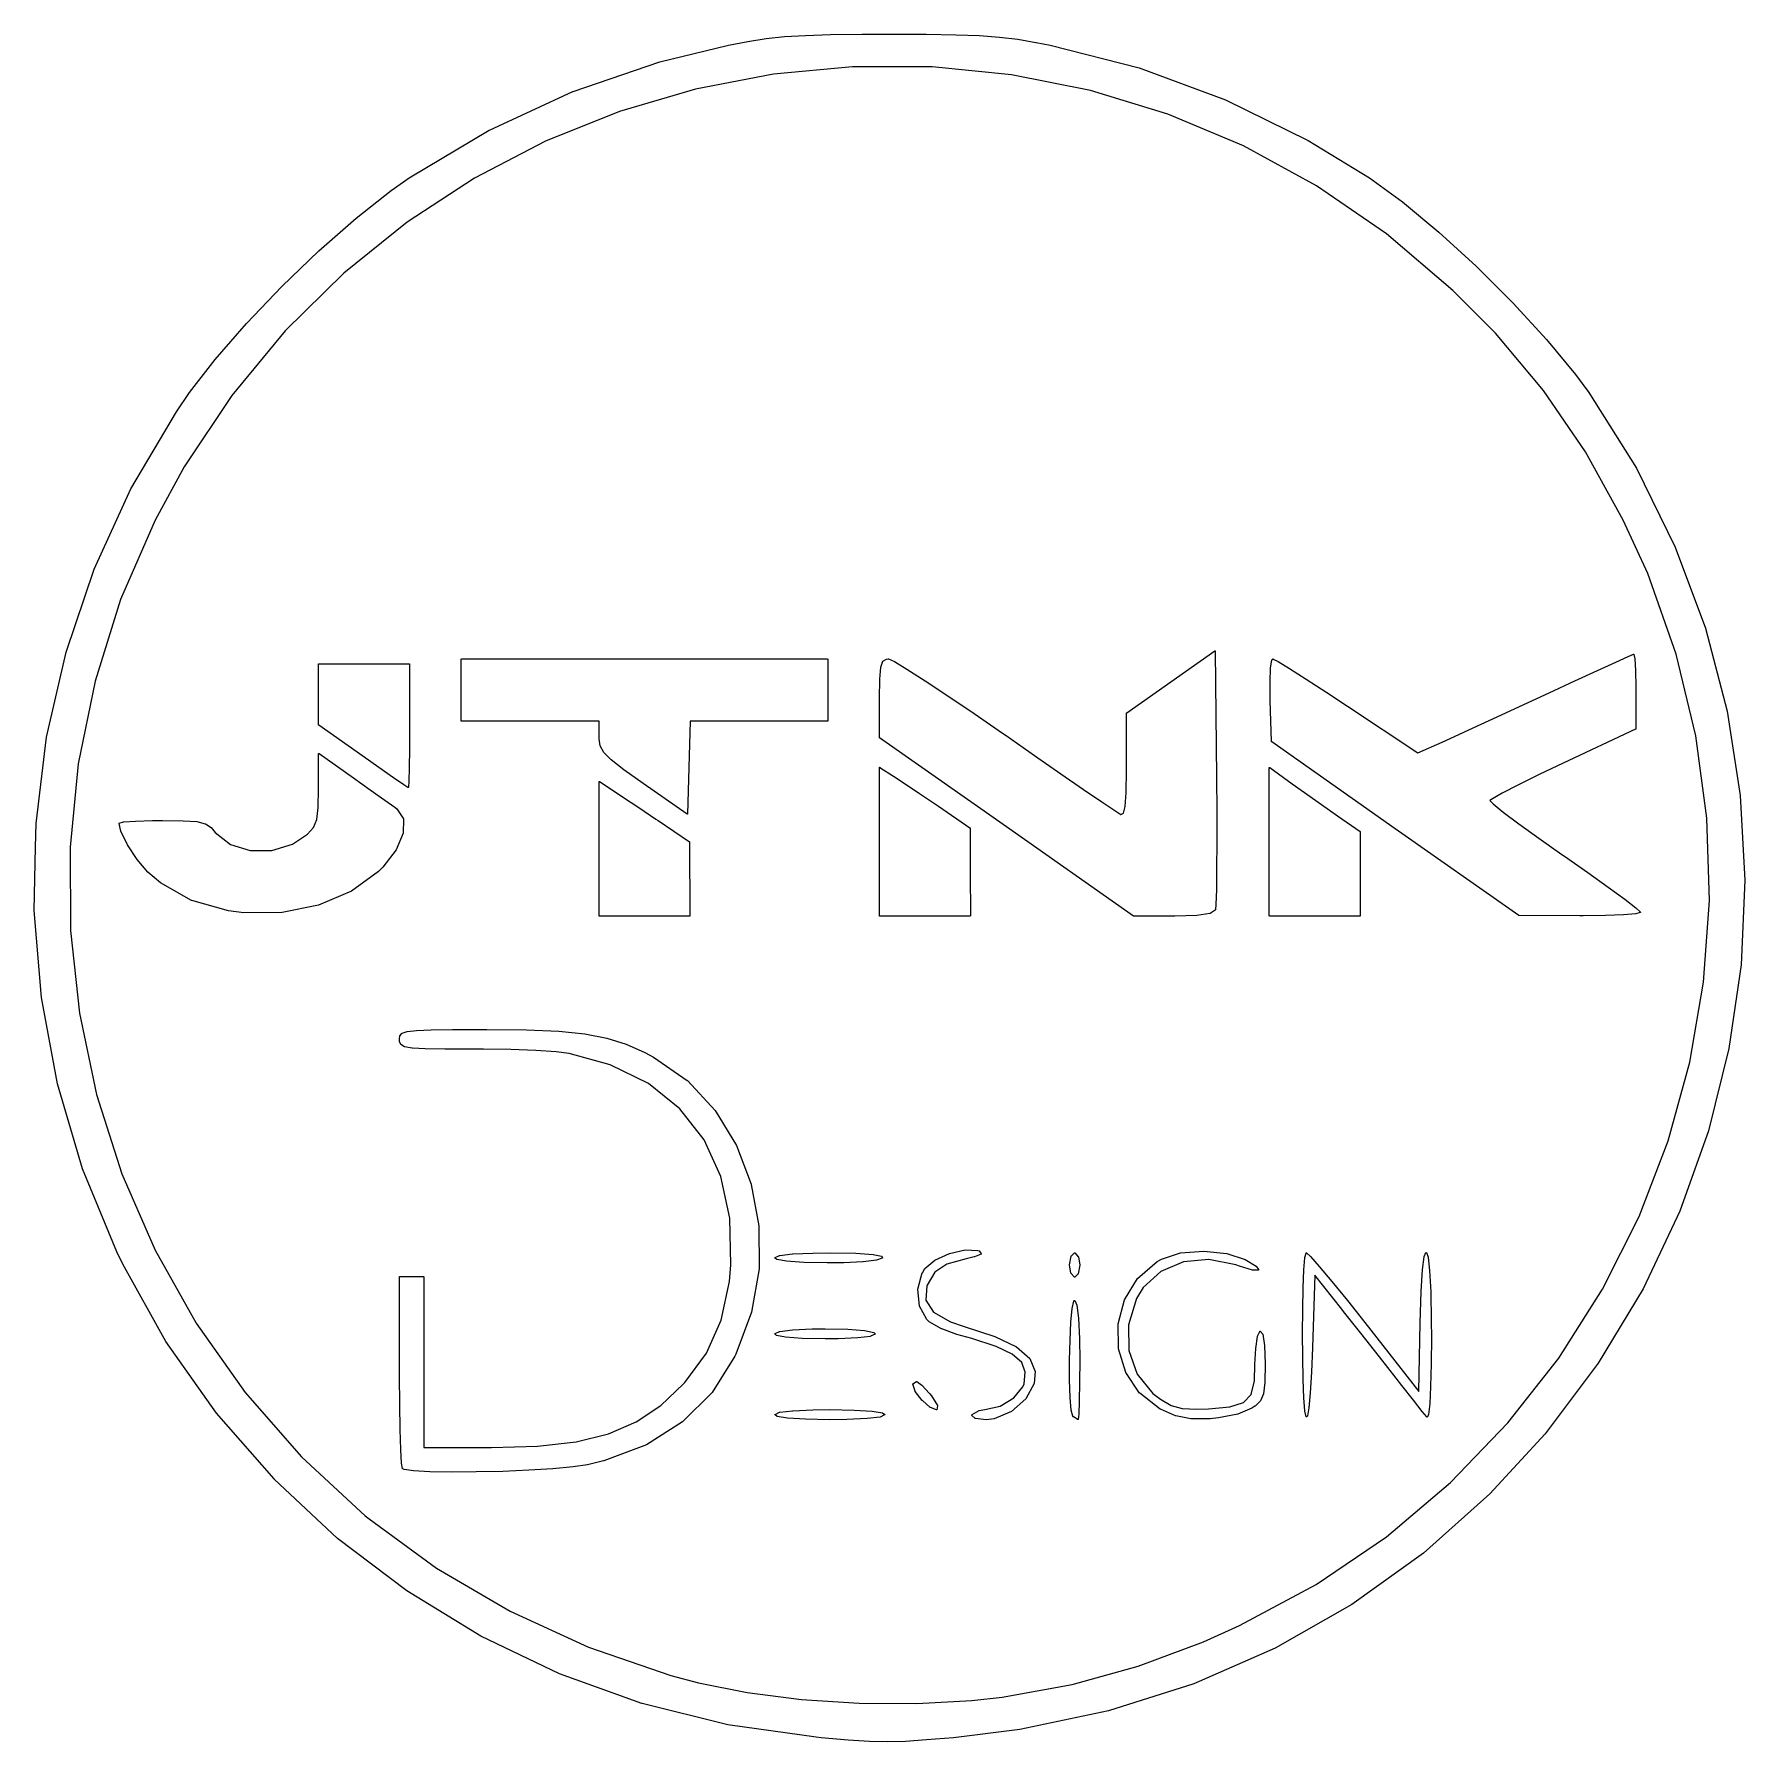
# Model space of a CAD drawing. Extents: x 172.9 to 203.4, y -79.6 to -49.2.
import ezdxf

# ---------------------------------------------------------------- set-up
doc = ezdxf.new("R2010")
doc.units = 0
doc.layers.add('BLACK', color=7, linetype='CONTINUOUS')

msp = doc.modelspace()

# ---------------------------------------------------------------- linework, layer by layer
at = {"layer": 'BLACK', "linetype": 'CONTINUOUS'}
for p, q in [((185.253, -49.3703), (185.601, -49.304)), ((185.601, -49.304), (185.923, -49.2545)), ((185.601, -49.304), (185.601, -49.304)), ((185.601, -49.304), (185.601, -49.304)), ((185.601, -49.304), (185.601, -49.304)), ((185.923, -49.2544), (186.253, -49.2193)), ((185.923, -49.2545), (185.923, -49.2544)), ((185.923, -49.2544), (185.923, -49.2544)), ((185.923, -49.2544), (185.923, -49.2544)), ((186.253, -49.2192), (186.625, -49.1961)), ((186.253, -49.2193), (186.253, -49.2192)), ((186.253, -49.2193), (186.253, -49.2193)), ((186.253, -49.2193), (186.253, -49.2193)), ((186.625, -49.1961), (187.074, -49.1827)), ((186.625, -49.1961), (186.625, -49.1961)), ((186.625, -49.1961), (186.625, -49.1961)), ((186.625, -49.1961), (186.625, -49.1961)), ((187.074, -49.1827), (187.634, -49.1768)), ((187.074, -49.1827), (187.074, -49.1827)), ((187.074, -49.1827), (187.074, -49.1827)), ((187.074, -49.1827), (187.074, -49.1827)), ((187.634, -49.1768), (188.119, -49.1758)), ((187.634, -49.1768), (187.634, -49.1768)), ((188.119, -49.1758), (188.119, -49.1758)), ((188.119, -49.1758), (188.778, -49.1779)), ((188.778, -49.1779), (188.778, -49.1779)), ((188.778, -49.1779), (188.778, -49.1779)), ((188.778, -49.1779), (189.302, -49.1857)), ((189.302, -49.1857), (189.302, -49.1857)), ((189.302, -49.1857), (189.302, -49.1857)), ((189.302, -49.1857), (189.303, -49.1857)), ((189.303, -49.1857), (189.726, -49.2017)), ((189.726, -49.2017), (189.726, -49.2017)), ((189.726, -49.2017), (189.726, -49.2017)), ((189.726, -49.2017), (189.726, -49.2017)), ((189.726, -49.2017), (190.083, -49.228)), ((190.083, -49.228), (190.083, -49.228)), ((190.083, -49.228), (190.083, -49.228)), ((190.083, -49.228), (190.083, -49.2281)), ((190.083, -49.2281), (190.407, -49.2671)), ((190.407, -49.2671), (190.407, -49.2671)), ((190.407, -49.2671), (190.407, -49.2671)), ((190.407, -49.2671), (190.407, -49.2671)), ((190.407, -49.2671), (190.732, -49.3213)), ((190.732, -49.3213), (190.733, -49.3213)), ((190.733, -49.3213), (190.733, -49.3213)), ((190.733, -49.3213), (190.733, -49.3213)), ((190.733, -49.3213), (190.984, -49.3703)), ((184.031, -49.6683), (185.253, -49.3703)), ((185.253, -49.3703), (185.253, -49.3703)), ((185.253, -49.3703), (185.253, -49.3703)), ((185.253, -49.3703), (185.253, -49.3703)), ((190.984, -49.3703), (190.984, -49.3703)), ((190.984, -49.3703), (190.984, -49.3703)), ((190.984, -49.3703), (190.985, -49.3703)), ((190.985, -49.3703), (192.571, -49.7776)), ((182.485, -50.1989), (184.031, -49.6685)), ((184.031, -49.6684), (184.031, -49.6683)), ((184.031, -49.6685), (184.031, -49.6684)), ((184.031, -49.6684), (184.031, -49.6684)), ((186.057, -49.888), (184.669, -50.1549)), ((187.465, -49.755), (186.057, -49.888)), ((188.882, -49.758), (187.465, -49.755)), ((190.298, -49.8988), (188.882, -49.758)), ((191.701, -50.1792), (190.298, -49.8988)), ((192.571, -49.7776), (192.571, -49.7776)), ((192.571, -49.7776), (192.571, -49.7777)), ((192.571, -49.7777), (192.572, -49.7778)), ((192.572, -49.7778), (194.105, -50.3454)), ((180.995, -50.8886), (182.484, -50.1991)), ((182.484, -50.1991), (182.485, -50.199)), ((182.484, -50.1991), (182.484, -50.1991)), ((182.485, -50.199), (182.485, -50.1989)), ((184.669, -50.1549), (183.312, -50.5539)), ((193.081, -50.6012), (191.701, -50.1792)), ((183.312, -50.5539), (181.995, -51.0831)), ((194.105, -50.3454), (194.105, -50.3454)), ((194.105, -50.3454), (194.105, -50.3455)), ((194.105, -50.3455), (194.105, -50.3456)), ((194.105, -50.3456), (195.581, -51.0719)), ((194.428, -51.1666), (193.081, -50.6012)), ((179.565, -51.7357), (180.994, -50.8888)), ((181.995, -51.0831), (180.731, -51.7406)), ((180.994, -50.8887), (180.995, -50.8886)), ((180.994, -50.8888), (180.994, -50.8887)), ((180.994, -50.8888), (180.994, -50.8888)), ((195.73, -51.8774), (194.428, -51.1666)), ((195.581, -51.0719), (195.582, -51.0719)), ((195.582, -51.0719), (195.582, -51.072)), ((195.582, -51.072), (195.582, -51.0721)), ((195.582, -51.0721), (196.673, -51.7357)), ((179.245, -51.9598), (179.565, -51.7359)), ((180.731, -51.7406), (179.529, -52.5246)), ((179.565, -51.7358), (179.565, -51.7357)), ((179.565, -51.7359), (179.565, -51.7358)), ((179.565, -51.7358), (179.565, -51.7358)), ((196.673, -51.7357), (196.673, -51.7357)), ((196.673, -51.7357), (196.673, -51.7358)), ((196.673, -51.7358), (196.673, -51.7359)), ((196.673, -51.7359), (197.262, -52.1647)), ((178.62, -52.4533), (179.245, -51.96)), ((179.245, -51.9599), (179.245, -51.9598)), ((179.245, -51.96), (179.245, -51.9599)), ((179.245, -51.9599), (179.245, -51.9599)), ((196.978, -52.7355), (195.73, -51.8774)), ((197.262, -52.1647), (197.262, -52.1647)), ((197.262, -52.1647), (197.262, -52.1648)), ((197.262, -52.1648), (197.262, -52.1649)), ((197.262, -52.1649), (197.907, -52.7017)), ((177.959, -53.0356), (178.62, -52.4535)), ((179.529, -52.5246), (178.4, -53.4331)), ((178.62, -52.4534), (178.62, -52.4533)), ((178.62, -52.4535), (178.62, -52.4534)), ((178.62, -52.4534), (178.62, -52.4534)), ((197.907, -52.7017), (197.907, -52.7017)), ((197.907, -52.7017), (197.907, -52.7018)), ((197.907, -52.7018), (197.907, -52.7018)), ((197.907, -52.7018), (198.573, -53.3122)), ((198.159, -53.7427), (196.978, -52.7355)), ((177.297, -53.6721), (177.959, -53.0357)), ((177.959, -53.0357), (177.959, -53.0356)), ((177.959, -53.0356), (177.959, -53.0356)), ((177.959, -53.0357), (177.959, -53.0357)), ((198.573, -53.3122), (198.573, -53.3122)), ((198.573, -53.3122), (198.573, -53.3123)), ((198.573, -53.3123), (198.573, -53.3123)), ((198.573, -53.3123), (199.224, -53.9617)), ((178.4, -53.4331), (177.356, -54.4641)), ((176.669, -54.3284), (177.297, -53.6723)), ((177.297, -53.6722), (177.297, -53.6721)), ((177.297, -53.6723), (177.297, -53.6722)), ((177.297, -53.6722), (177.297, -53.6722)), ((198.916, -54.5056), (198.159, -53.7427)), ((199.224, -53.9617), (199.224, -53.9617)), ((199.224, -53.9617), (199.224, -53.9618)), ((199.224, -53.9618), (199.224, -53.9619)), ((199.224, -53.9619), (199.826, -54.6157)), ((176.11, -54.97), (176.669, -54.3286)), ((177.356, -54.4641), (176.406, -55.616)), ((176.669, -54.3285), (176.669, -54.3284)), ((176.669, -54.3286), (176.669, -54.3285)), ((176.669, -54.3285), (176.669, -54.3285)), ((199.773, -55.5245), (198.916, -54.5056)), ((199.826, -54.6157), (199.826, -54.6158)), ((199.826, -54.6158), (199.826, -54.6159)), ((199.826, -54.6159), (199.826, -54.6159)), ((199.826, -54.6159), (200.343, -55.2398)), ((175.656, -55.5623), (176.11, -54.9702)), ((176.11, -54.9701), (176.11, -54.97)), ((176.11, -54.9702), (176.11, -54.9701)), ((176.11, -54.9702), (176.11, -54.9702)), ((200.343, -55.2398), (200.343, -55.2398)), ((200.343, -55.2398), (200.343, -55.2399)), ((200.343, -55.2399), (200.343, -55.24)), ((200.343, -55.24), (200.582, -55.5624)), ((175.421, -55.9072), (175.656, -55.5625)), ((176.406, -55.616), (175.561, -56.8867)), ((175.656, -55.5624), (175.656, -55.5623)), ((175.656, -55.5625), (175.656, -55.5624)), ((175.656, -55.5625), (175.656, -55.5625)), ((200.521, -56.6199), (199.773, -55.5245)), ((200.582, -55.5624), (200.582, -55.5624)), ((200.582, -55.5624), (200.582, -55.5626)), ((200.582, -55.5626), (200.582, -55.5627)), ((200.582, -55.5627), (201.428, -56.9109)), ((174.611, -57.279), (175.421, -55.9074)), ((175.421, -55.9073), (175.421, -55.9072)), ((175.421, -55.9074), (175.421, -55.9073)), ((175.421, -55.9074), (175.421, -55.9074)), ((201.193, -57.8352), (200.521, -56.6199)), ((175.561, -56.8867), (175.044, -57.8352)), ((201.428, -56.9109), (201.428, -56.911)), ((201.428, -56.911), (201.428, -56.9112)), ((201.428, -56.9112), (201.428, -56.9114)), ((201.428, -56.9114), (202.119, -58.3145)), ((173.955, -58.7102), (174.611, -57.2795)), ((174.611, -57.2792), (174.611, -57.279)), ((174.611, -57.2794), (174.611, -57.2792)), ((174.611, -57.2795), (174.611, -57.2794)), ((175.044, -57.8352), (174.427, -59.252)), ((201.628, -58.7877), (201.193, -57.8352)), ((202.119, -58.3145), (202.119, -58.3146)), ((202.119, -58.3146), (202.12, -58.3148)), ((202.12, -58.3148), (202.12, -58.315)), ((202.12, -58.315), (202.657, -59.7617)), ((173.454, -60.1886), (173.955, -58.7106)), ((173.955, -58.7104), (173.955, -58.7102)), ((173.955, -58.7106), (173.955, -58.7104)), ((173.955, -58.7106), (173.955, -58.7106)), ((202.137, -60.2238), (201.628, -58.7877)), ((174.427, -59.252), (173.97, -60.7038)), ((202.657, -59.7617), (202.657, -59.7618)), ((202.657, -59.7618), (202.657, -59.762)), ((202.657, -59.762), (202.657, -59.7622)), ((202.657, -59.7622), (203.042, -61.241)), ((173.108, -61.7027), (173.454, -60.1891)), ((173.454, -60.1889), (173.454, -60.1886)), ((173.454, -60.1891), (173.454, -60.1889)), ((173.454, -60.1891), (173.454, -60.1891)), ((180.494, -60.312), (180.495, -60.3116)), ((180.494, -60.3124), (180.494, -60.312)), ((180.494, -60.3125), (180.494, -60.3124)), ((180.494, -60.3129), (180.494, -60.3125)), ((180.494, -60.3125), (180.494, -60.3125)), ((180.494, -60.3134), (180.494, -60.3129)), ((180.494, -60.3138), (180.494, -60.3134)), ((180.494, -60.3134), (180.494, -60.3134)), ((180.494, -60.3134), (180.494, -60.3134)), ((180.494, -60.3143), (180.494, -60.3138)), ((180.494, -61.4151), (180.494, -60.3143)), ((180.495, -60.3108), (180.496, -60.3106)), ((180.495, -60.3109), (180.495, -60.3108)), ((180.495, -60.3112), (180.495, -60.3109)), ((180.495, -60.3109), (180.495, -60.3109)), ((180.495, -60.3116), (180.495, -60.3112)), ((180.495, -60.3116), (180.495, -60.3116)), ((180.495, -60.3116), (180.495, -60.3116)), ((180.496, -60.31), (180.497, -60.3098)), ((180.496, -60.3102), (180.496, -60.31)), ((180.496, -60.3103), (180.496, -60.3102)), ((180.496, -60.3102), (180.496, -60.3102)), ((180.496, -60.3106), (180.496, -60.3103)), ((180.497, -60.3097), (180.498, -60.3095)), ((180.497, -60.3098), (180.497, -60.3097)), ((180.497, -60.3098), (180.497, -60.3098)), ((180.497, -60.3098), (180.497, -60.3098)), ((180.498, -60.3095), (180.499, -60.3094)), ((180.498, -60.3095), (180.498, -60.3095)), ((180.498, -60.3095), (180.498, -60.3095)), ((180.498, -60.3095), (180.498, -60.3095)), ((180.499, -60.3094), (187.018, -60.3094)), ((187.018, -60.3094), (187.019, -60.3095)), ((187.019, -60.3095), (187.019, -60.3095)), ((187.019, -60.3095), (187.019, -60.3095)), ((187.019, -60.3095), (187.019, -60.3095)), ((187.019, -60.3095), (187.02, -60.3097)), ((187.02, -60.3097), (187.02, -60.3098)), ((187.02, -60.3098), (187.02, -60.3098)), ((187.02, -60.3098), (187.02, -60.3098)), ((187.02, -60.3098), (187.021, -60.3101)), ((187.021, -60.3101), (187.021, -60.3103)), ((187.021, -60.3103), (187.021, -60.3103)), ((187.021, -60.3103), (187.021, -60.3103)), ((187.021, -60.3103), (187.021, -60.3106)), ((187.021, -60.3106), (187.022, -60.3109)), ((187.022, -60.3109), (187.022, -60.3109)), ((187.022, -60.3109), (187.022, -60.3109)), ((187.022, -60.3109), (187.022, -60.3112)), ((187.022, -60.3112), (187.022, -60.3117)), ((187.022, -60.3117), (187.022, -60.3117)), ((187.022, -60.3117), (187.022, -60.3117)), ((187.022, -60.3117), (187.022, -60.3121)), ((187.022, -60.3121), (187.023, -60.3125)), ((187.023, -60.3125), (187.023, -60.3125)), ((187.023, -60.3125), (187.023, -60.3125)), ((187.023, -60.3125), (187.023, -60.3129)), ((187.023, -60.3129), (187.023, -60.3134)), ((187.023, -60.3134), (187.023, -60.3135)), ((187.023, -60.3135), (187.023, -60.3135)), ((187.023, -60.3135), (187.023, -60.3139)), ((187.023, -60.3139), (187.023, -60.3144)), ((187.023, -60.3144), (187.023, -61.4152)), ((188.005, -60.347), (188.069, -60.3117)), ((188.069, -60.3117), (188.069, -60.3117)), ((188.069, -60.3117), (188.07, -60.3117)), ((188.07, -60.3115), (188.07, -60.3113)), ((188.07, -60.3113), (188.07, -60.3113)), ((188.07, -60.3113), (188.071, -60.3113)), ((188.07, -60.3116), (188.07, -60.3115)), ((188.07, -60.3117), (188.07, -60.3116)), ((188.071, -60.3112), (188.071, -60.3111)), ((188.071, -60.3111), (188.071, -60.3111)), ((188.071, -60.3111), (188.072, -60.3111)), ((188.071, -60.3113), (188.071, -60.3112)), ((188.072, -60.3111), (188.1, -60.3094)), ((188.1, -60.3094), (188.1, -60.3094)), ((188.1, -60.3094), (188.1, -60.3094)), ((188.1, -60.3094), (188.1, -60.3094)), ((188.1, -60.3094), (188.101, -60.3095)), ((188.101, -60.3095), (188.101, -60.3095)), ((188.101, -60.3095), (188.101, -60.3095)), ((188.101, -60.3095), (188.101, -60.3095)), ((188.101, -60.3095), (188.102, -60.3096)), ((188.102, -60.3096), (188.102, -60.3097)), ((188.102, -60.3097), (188.102, -60.3098)), ((188.102, -60.3098), (188.102, -60.3098)), ((188.102, -60.3098), (188.209, -60.357)), ((193.132, -60.7169), (193.916, -60.1651)), ((193.916, -60.1646), (193.917, -60.1645)), ((193.916, -60.1648), (193.916, -60.1646)), ((193.916, -60.1646), (193.916, -60.1646)), ((193.916, -60.1646), (193.916, -60.1646)), ((193.916, -60.165), (193.916, -60.1648)), ((193.916, -60.1651), (193.916, -60.165)), ((193.916, -60.165), (193.916, -60.165)), ((193.916, -60.1651), (193.916, -60.1651)), ((193.917, -60.1643), (193.918, -60.1642)), ((193.917, -60.1645), (193.917, -60.1643)), ((193.917, -60.1643), (193.917, -60.1643)), ((193.917, -60.1643), (193.917, -60.1643)), ((193.918, -60.1642), (193.918, -60.1642)), ((193.918, -60.1642), (193.918, -60.1642)), ((193.918, -60.1642), (193.918, -60.1642)), ((193.918, -60.1642), (193.919, -60.1642)), ((193.919, -60.1642), (193.919, -60.1643)), ((193.919, -60.1643), (193.919, -60.1643)), ((193.919, -60.1643), (193.919, -60.1643)), ((193.919, -60.1643), (193.92, -60.1644)), ((193.92, -60.1644), (193.92, -60.1645)), ((193.92, -60.1645), (193.92, -60.1645)), ((193.92, -60.1645), (193.92, -60.1646)), ((193.92, -60.1646), (193.921, -60.1648)), ((193.921, -60.1648), (193.921, -60.165)), ((193.921, -60.165), (193.921, -60.165)), ((193.921, -60.165), (193.921, -60.165)), ((193.921, -60.165), (193.922, -60.1653)), ((193.922, -60.1653), (193.922, -60.1656)), ((193.922, -60.1656), (193.922, -60.1656)), ((193.922, -60.1656), (193.922, -60.1656)), ((193.922, -60.1656), (193.922, -60.166)), ((193.922, -60.166), (193.923, -60.1663)), ((193.923, -60.1663), (193.923, -60.1663)), ((193.923, -60.1663), (193.923, -60.1664)), ((193.923, -60.1664), (193.923, -60.1668)), ((193.923, -60.1668), (193.923, -60.1672)), ((193.923, -60.1672), (193.923, -60.1672)), ((193.923, -60.1672), (193.923, -60.1672)), ((193.923, -60.1672), (193.923, -60.1677)), ((193.923, -60.1677), (193.923, -60.1681)), ((193.923, -60.1681), (193.923, -60.1681)), ((193.923, -60.1681), (193.923, -60.1682)), ((193.923, -60.1682), (193.923, -60.1686)), ((193.923, -60.1686), (193.923, -60.1691)), ((193.923, -60.1691), (193.923, -60.1691)), ((193.923, -60.1691), (193.923, -60.1691)), ((193.923, -60.1691), (193.946, -62.4207)), ((194.912, -60.4662), (194.935, -60.3283)), ((194.935, -60.3264), (194.936, -60.3261)), ((194.935, -60.3265), (194.935, -60.3264)), ((194.935, -60.3266), (194.935, -60.3265)), ((194.935, -60.3269), (194.935, -60.3266)), ((194.935, -60.3273), (194.935, -60.3269)), ((194.935, -60.3274), (194.935, -60.3273)), ((194.935, -60.3275), (194.935, -60.3274)), ((194.935, -60.3278), (194.935, -60.3275)), ((194.935, -60.3282), (194.935, -60.3278)), ((194.935, -60.3283), (194.935, -60.3282)), ((194.936, -60.3258), (194.949, -60.3112)), ((194.936, -60.3261), (194.936, -60.3258)), ((194.949, -60.3105), (194.95, -60.3103)), ((194.949, -60.3106), (194.949, -60.3105)), ((194.949, -60.3107), (194.949, -60.3106)), ((194.949, -60.3109), (194.949, -60.3107)), ((194.949, -60.3112), (194.949, -60.3109)), ((194.949, -60.3112), (194.949, -60.3112)), ((194.95, -60.3099), (194.951, -60.3098)), ((194.95, -60.31), (194.95, -60.3099)), ((194.95, -60.3101), (194.95, -60.31)), ((194.95, -60.3102), (194.95, -60.3101)), ((194.95, -60.3103), (194.95, -60.3102)), ((194.951, -60.3097), (194.951, -60.3096)), ((194.951, -60.3096), (194.952, -60.3096)), ((194.951, -60.3098), (194.951, -60.3097)), ((194.951, -60.3097), (194.951, -60.3097)), ((194.952, -60.3096), (194.952, -60.3095)), ((194.952, -60.3095), (194.952, -60.3095)), ((194.952, -60.3095), (194.953, -60.3095)), ((194.952, -60.3096), (194.952, -60.3096)), ((194.953, -60.3095), (194.953, -60.3096)), ((194.953, -60.3096), (194.953, -60.3096)), ((194.953, -60.3096), (194.953, -60.3097)), ((194.953, -60.3097), (194.954, -60.3097)), ((194.954, -60.3097), (194.954, -60.3098)), ((194.954, -60.3098), (194.954, -60.3098)), ((194.954, -60.3098), (194.954, -60.3099)), ((194.954, -60.3099), (194.955, -60.3101)), ((194.955, -60.3101), (195.043, -60.3549)), ((201.061, -60.3638), (201.282, -60.2646)), ((201.282, -60.2645), (201.376, -60.2253)), ((201.282, -60.2646), (201.282, -60.2645)), ((201.282, -60.2646), (201.282, -60.2646)), ((201.282, -60.2646), (201.282, -60.2646)), ((201.376, -60.2253), (201.377, -60.2252)), ((201.376, -60.2253), (201.376, -60.2253)), ((201.376, -60.2253), (201.376, -60.2253)), ((201.376, -60.2253), (201.376, -60.2253)), ((201.377, -60.225), (201.379, -60.2248)), ((201.377, -60.2252), (201.377, -60.225)), ((201.377, -60.225), (201.377, -60.225)), ((201.377, -60.225), (201.377, -60.225)), ((201.379, -60.2248), (201.379, -60.2248)), ((201.379, -60.2248), (201.379, -60.2248)), ((201.379, -60.2248), (201.379, -60.2248)), ((201.379, -60.2248), (201.38, -60.2248)), ((201.38, -60.2248), (201.38, -60.2248)), ((201.38, -60.2248), (201.38, -60.2248)), ((201.38, -60.2248), (201.38, -60.2249)), ((201.38, -60.2249), (201.381, -60.2249)), ((201.381, -60.2249), (201.381, -60.2249)), ((201.381, -60.2249), (201.381, -60.225)), ((201.381, -60.225), (201.381, -60.2252)), ((201.381, -60.2252), (201.381, -60.2252)), ((201.381, -60.2252), (201.382, -60.2252)), ((201.382, -60.2252), (201.382, -60.2254)), ((201.382, -60.2254), (201.382, -60.2256)), ((201.382, -60.2256), (201.382, -60.2257)), ((201.382, -60.2257), (201.382, -60.2257)), ((201.382, -60.2257), (201.383, -60.226)), ((201.383, -60.226), (201.383, -60.2262)), ((201.383, -60.2262), (201.383, -60.2263)), ((201.383, -60.2263), (201.383, -60.2264)), ((201.383, -60.2264), (201.383, -60.2267)), ((201.383, -60.2267), (201.384, -60.227)), ((201.384, -60.227), (201.384, -60.2271)), ((201.384, -60.2271), (201.384, -60.2271)), ((201.384, -60.2271), (201.384, -60.2275)), ((201.384, -60.2275), (201.384, -60.2279)), ((201.384, -60.2279), (201.384, -60.2279)), ((201.384, -60.2279), (201.384, -60.228)), ((201.384, -60.228), (201.384, -60.2284)), ((201.384, -60.2284), (201.384, -60.2288)), ((201.384, -60.2288), (201.399, -60.3067)), ((201.399, -60.3067), (201.399, -60.3068)), ((201.399, -60.3068), (201.399, -60.3071)), ((201.399, -60.3071), (201.399, -60.3074)), ((201.399, -60.3074), (201.411, -60.5142)), ((202.487, -61.6806), (202.137, -60.2238)), ((177.954, -60.3966), (177.955, -60.3963)), ((177.954, -60.3971), (177.954, -60.3966)), ((177.954, -60.3975), (177.954, -60.3971)), ((177.954, -60.3971), (177.954, -60.3971)), ((177.954, -60.3971), (177.954, -60.3971)), ((177.954, -60.398), (177.954, -60.3975)), ((177.954, -60.3981), (177.954, -60.398)), ((177.954, -60.3985), (177.954, -60.3981)), ((177.954, -60.3981), (177.954, -60.3981)), ((177.954, -60.399), (177.954, -60.3985)), ((177.954, -61.4866), (177.954, -60.399)), ((177.955, -60.3955), (177.956, -60.3952)), ((177.955, -60.3959), (177.955, -60.3955)), ((177.955, -60.3955), (177.955, -60.3955)), ((177.955, -60.3955), (177.955, -60.3955)), ((177.955, -60.3963), (177.955, -60.3959)), ((177.955, -60.3963), (177.955, -60.3963)), ((177.955, -60.3963), (177.955, -60.3963)), ((177.956, -60.3947), (177.957, -60.3945)), ((177.956, -60.3949), (177.956, -60.3947)), ((177.956, -60.3952), (177.956, -60.3949)), ((177.956, -60.3949), (177.956, -60.3949)), ((177.956, -60.3949), (177.956, -60.3949)), ((177.957, -60.3943), (177.958, -60.3942)), ((177.957, -60.3944), (177.957, -60.3943)), ((177.957, -60.3945), (177.957, -60.3944)), ((177.957, -60.3945), (177.957, -60.3945)), ((177.958, -60.3942), (177.958, -60.3941)), ((177.958, -60.3941), (177.959, -60.3941)), ((177.958, -60.3942), (177.958, -60.3942)), ((177.958, -60.3942), (177.958, -60.3942)), ((177.959, -60.3941), (179.567, -60.3941)), ((179.567, -60.3941), (179.568, -60.3941)), ((179.568, -60.3941), (179.568, -60.3942)), ((179.568, -60.3942), (179.568, -60.3942)), ((179.568, -60.3942), (179.568, -60.3942)), ((179.568, -60.3942), (179.569, -60.3944)), ((179.569, -60.3944), (179.569, -60.3945)), ((179.569, -60.3945), (179.569, -60.3945)), ((179.569, -60.3945), (179.569, -60.3945)), ((179.569, -60.3945), (179.57, -60.3948)), ((179.57, -60.3948), (179.57, -60.3949)), ((179.57, -60.3949), (179.57, -60.3949)), ((179.57, -60.3949), (179.57, -60.395)), ((179.57, -60.395), (179.571, -60.3953)), ((179.571, -60.3953), (179.571, -60.3956)), ((179.571, -60.3956), (179.571, -60.3956)), ((179.571, -60.3956), (179.571, -60.3956)), ((179.571, -60.3956), (179.571, -60.3959)), ((179.571, -60.3959), (179.572, -60.3963)), ((179.572, -60.3963), (179.572, -60.3963)), ((179.572, -60.3963), (179.572, -60.3963)), ((179.572, -60.3963), (179.572, -60.3968)), ((179.572, -60.3968), (179.572, -60.3972)), ((179.572, -60.3972), (179.572, -60.3972)), ((179.572, -60.3972), (179.572, -60.3972)), ((179.572, -60.3972), (179.572, -60.3976)), ((179.572, -60.3976), (179.572, -60.3981)), ((179.572, -60.3981), (179.572, -60.3981)), ((179.572, -60.3981), (179.572, -60.3981)), ((179.572, -60.3981), (179.572, -60.3986)), ((179.572, -60.3986), (179.572, -60.3991)), ((179.572, -60.3991), (179.572, -61.4998)), ((187.949, -60.6669), (187.966, -60.4572)), ((187.966, -60.4559), (188.003, -60.3498)), ((187.966, -60.456), (187.966, -60.4559)), ((187.966, -60.4561), (187.966, -60.456)), ((187.966, -60.4565), (187.966, -60.4561)), ((187.966, -60.4569), (187.966, -60.4565)), ((187.966, -60.457), (187.966, -60.4569)), ((187.966, -60.4571), (187.966, -60.457)), ((187.966, -60.4572), (187.966, -60.4571)), ((188.003, -60.3488), (188.004, -60.3485)), ((188.003, -60.349), (188.003, -60.3488)), ((188.003, -60.3491), (188.003, -60.349)), ((188.003, -60.3494), (188.003, -60.3491)), ((188.003, -60.3497), (188.003, -60.3494)), ((188.003, -60.3498), (188.003, -60.3497)), ((188.004, -60.3476), (188.005, -60.3475)), ((188.004, -60.3478), (188.004, -60.3476)), ((188.004, -60.348), (188.004, -60.3478)), ((188.004, -60.3482), (188.004, -60.348)), ((188.004, -60.3483), (188.004, -60.3482)), ((188.004, -60.3485), (188.004, -60.3483)), ((188.005, -60.3472), (188.005, -60.347)), ((188.005, -60.3474), (188.005, -60.3472)), ((188.005, -60.3475), (188.005, -60.3474)), ((188.209, -60.357), (188.209, -60.357)), ((188.209, -60.357), (188.209, -60.3571)), ((188.209, -60.3571), (188.209, -60.3572)), ((188.209, -60.3572), (188.434, -60.4903)), ((188.434, -60.4903), (188.434, -60.4903)), ((188.434, -60.4903), (188.434, -60.4903)), ((188.434, -60.4903), (188.434, -60.4903)), ((188.434, -60.4903), (188.759, -60.6967)), ((194.901, -60.7192), (194.912, -60.4668)), ((194.912, -60.4665), (194.912, -60.4662)), ((194.912, -60.4668), (194.912, -60.4665)), ((194.912, -60.4668), (194.912, -60.4668)), ((195.043, -60.3549), (195.043, -60.355)), ((195.043, -60.355), (195.044, -60.355)), ((195.044, -60.355), (195.044, -60.3551)), ((195.044, -60.3551), (195.249, -60.4796)), ((195.249, -60.4796), (195.249, -60.4796)), ((195.249, -60.4796), (195.249, -60.4796)), ((195.249, -60.4796), (195.249, -60.4796)), ((195.249, -60.4796), (195.547, -60.6686)), ((200.333, -60.6983), (200.737, -60.5121)), ((200.737, -60.5121), (201.061, -60.3638)), ((200.737, -60.5121), (200.737, -60.5121)), ((200.737, -60.5121), (200.737, -60.5121)), ((201.061, -60.3638), (201.061, -60.3638)), ((201.061, -60.3638), (201.061, -60.3638)), ((201.411, -60.5142), (201.411, -60.5142)), ((201.411, -60.5142), (201.411, -60.5143)), ((201.411, -60.5143), (201.411, -60.5143)), ((201.411, -60.5143), (201.416, -60.8095)), ((173.97, -60.7038), (173.671, -62.1786)), ((187.944, -61.0135), (187.949, -60.6673)), ((187.949, -60.6671), (187.949, -60.6669)), ((187.949, -60.6672), (187.949, -60.6671)), ((187.949, -60.6673), (187.949, -60.6672)), ((188.759, -60.6967), (188.759, -60.6968)), ((188.759, -60.6968), (188.759, -60.6968)), ((188.759, -60.6968), (188.759, -60.6968)), ((188.759, -60.6968), (189.163, -60.9641)), ((192.349, -61.2688), (193.132, -60.717)), ((193.132, -60.717), (193.132, -60.7169)), ((193.132, -60.7169), (193.132, -60.7169)), ((194.901, -60.7193), (194.901, -60.7192)), ((194.901, -60.7194), (194.901, -60.7193)), ((194.901, -60.7195), (194.901, -60.7194)), ((194.905, -61.0479), (194.901, -60.7195)), ((195.547, -60.6686), (195.547, -60.6687)), ((195.547, -60.6687), (195.547, -60.6687)), ((195.547, -60.6687), (195.914, -60.9072)), ((195.914, -60.9072), (195.914, -60.9072)), ((195.914, -60.9072), (195.914, -60.9072)), ((195.914, -60.9072), (196.279, -61.1485)), ((199.421, -61.1229), (199.874, -60.9115)), ((199.874, -60.9115), (199.875, -60.9115)), ((199.875, -60.9115), (200.333, -60.6983)), ((200.333, -60.6983), (200.333, -60.6983)), ((200.333, -60.6983), (200.333, -60.6983)), ((201.416, -60.8095), (201.416, -60.8095)), ((201.416, -60.8095), (201.416, -60.8095)), ((201.416, -60.8095), (201.416, -60.8936)), ((201.416, -60.8936), (201.416, -61.5576)), ((187.944, -61.7127), (187.944, -61.0135)), ((189.163, -60.9641), (189.163, -60.9641)), ((189.163, -60.9641), (189.163, -60.9641)), ((189.163, -60.9641), (189.629, -61.2798)), ((194.905, -61.048), (194.905, -61.0479)), ((194.905, -61.0479), (194.905, -61.0479)), ((194.905, -61.0479), (194.905, -61.0479)), ((194.929, -61.7814), (194.905, -61.048)), ((196.279, -61.1485), (196.279, -61.1485)), ((196.279, -61.1485), (196.279, -61.1485)), ((196.279, -61.1485), (197.535, -61.985)), ((198.945, -61.3435), (199.421, -61.1229)), ((199.421, -61.1229), (199.421, -61.1229)), ((203.042, -61.241), (203.042, -61.241)), ((203.042, -61.241), (203.042, -61.2412)), ((203.042, -61.2412), (203.042, -61.2415)), ((203.042, -61.2415), (203.276, -62.7409)), ((177.954, -61.487), (177.954, -61.4866)), ((177.954, -61.4874), (177.954, -61.487)), ((177.954, -61.4875), (177.954, -61.4874)), ((177.954, -61.4876), (177.954, -61.4875)), ((177.954, -61.488), (177.954, -61.4876)), ((177.954, -61.4883), (177.954, -61.488)), ((177.954, -61.4884), (177.954, -61.4883)), ((177.954, -61.4885), (177.954, -61.4884)), ((177.954, -61.4888), (177.954, -61.4885)), ((177.954, -61.4892), (177.954, -61.4888)), ((177.955, -61.4893), (177.954, -61.4892)), ((177.955, -61.4894), (177.955, -61.4893)), ((177.955, -61.4897), (177.955, -61.4894)), ((177.955, -61.49), (177.955, -61.4897)), ((177.955, -61.4901), (177.955, -61.49)), ((177.955, -61.49), (177.955, -61.49)), ((177.956, -61.4904), (177.955, -61.4901)), ((177.956, -61.4906), (177.956, -61.4904)), ((177.956, -61.4907), (177.956, -61.4906)), ((178.739, -62.0435), (177.956, -61.4907)), ((179.572, -61.4998), (179.571, -61.9088)), ((180.494, -61.4156), (180.494, -61.4151)), ((180.494, -61.416), (180.494, -61.4156)), ((180.494, -61.4161), (180.494, -61.416)), ((180.494, -61.416), (180.494, -61.416)), ((180.494, -61.4165), (180.494, -61.4161)), ((180.494, -61.417), (180.494, -61.4165)), ((180.494, -61.4174), (180.494, -61.417)), ((180.494, -61.417), (180.494, -61.417)), ((180.494, -61.417), (180.494, -61.417)), ((180.495, -61.4178), (180.494, -61.4174)), ((180.495, -61.4183), (180.495, -61.4178)), ((180.495, -61.4178), (180.495, -61.4178)), ((180.495, -61.4178), (180.495, -61.4178)), ((180.495, -61.4186), (180.495, -61.4183)), ((180.496, -61.4189), (180.495, -61.4186)), ((180.495, -61.4186), (180.495, -61.4186)), ((180.495, -61.4186), (180.495, -61.4186)), ((180.496, -61.4192), (180.496, -61.4189)), ((180.496, -61.4194), (180.496, -61.4192)), ((180.496, -61.4192), (180.496, -61.4192)), ((180.496, -61.4192), (180.496, -61.4192)), ((180.497, -61.4197), (180.496, -61.4194)), ((180.497, -61.4198), (180.497, -61.4197)), ((180.497, -61.4197), (180.497, -61.4197)), ((180.497, -61.4197), (180.497, -61.4197)), ((180.498, -61.42), (180.497, -61.4198)), ((180.499, -61.4201), (180.498, -61.42)), ((180.498, -61.42), (180.498, -61.42)), ((180.498, -61.42), (180.498, -61.42)), ((180.498, -61.42), (180.498, -61.42)), ((182.949, -61.4201), (180.499, -61.4201)), ((182.949, -61.695), (182.949, -61.4201)), ((184.574, -61.4201), (184.55, -62.2439)), ((187.018, -61.4201), (184.574, -61.4201)), ((187.019, -61.42), (187.018, -61.4201)), ((187.02, -61.4198), (187.019, -61.42)), ((187.019, -61.42), (187.019, -61.42)), ((187.019, -61.42), (187.019, -61.42)), ((187.019, -61.42), (187.019, -61.42)), ((187.021, -61.4193), (187.02, -61.4195)), ((187.02, -61.4195), (187.02, -61.4197)), ((187.02, -61.4197), (187.02, -61.4197)), ((187.02, -61.4197), (187.02, -61.4197)), ((187.02, -61.4197), (187.02, -61.4198)), ((187.022, -61.4187), (187.021, -61.4189)), ((187.021, -61.4189), (187.021, -61.4192)), ((187.021, -61.4192), (187.021, -61.4193)), ((187.021, -61.4193), (187.021, -61.4193)), ((187.023, -61.4171), (187.022, -61.4175)), ((187.022, -61.4175), (187.022, -61.4179)), ((187.022, -61.4179), (187.022, -61.4179)), ((187.022, -61.4179), (187.022, -61.4179)), ((187.022, -61.4179), (187.022, -61.4183)), ((187.022, -61.4183), (187.022, -61.4186)), ((187.022, -61.4186), (187.022, -61.4186)), ((187.022, -61.4186), (187.022, -61.4187)), ((187.023, -61.4152), (187.023, -61.4157)), ((187.023, -61.4157), (187.023, -61.4161)), ((187.023, -61.4161), (187.023, -61.4161)), ((187.023, -61.4161), (187.023, -61.4161)), ((187.023, -61.4161), (187.023, -61.4166)), ((187.023, -61.4166), (187.023, -61.417)), ((187.023, -61.417), (187.023, -61.417)), ((187.023, -61.417), (187.023, -61.4171)), ((189.629, -61.2798), (189.629, -61.2798)), ((189.629, -61.2798), (189.629, -61.2798)), ((189.629, -61.2798), (190.136, -61.6314)), ((192.347, -61.2709), (192.348, -61.2706)), ((192.347, -61.271), (192.347, -61.2709)), ((192.347, -61.2711), (192.347, -61.271)), ((192.347, -61.2715), (192.347, -61.2711)), ((192.347, -61.2719), (192.347, -61.2715)), ((192.347, -61.272), (192.347, -61.2719)), ((192.347, -61.2719), (192.347, -61.2719)), ((192.347, -61.2724), (192.347, -61.272)), ((192.347, -61.2728), (192.347, -61.2724)), ((192.347, -62.1997), (192.347, -61.2728)), ((192.348, -61.2695), (192.349, -61.2694)), ((192.348, -61.2698), (192.348, -61.2695)), ((192.348, -61.2701), (192.348, -61.2698)), ((192.348, -61.2702), (192.348, -61.2701)), ((192.348, -61.2706), (192.348, -61.2702)), ((192.348, -61.2702), (192.348, -61.2702)), ((192.349, -61.2691), (192.349, -61.2688)), ((192.349, -61.2693), (192.349, -61.2691)), ((192.349, -61.2694), (192.349, -61.2693)), ((198.185, -61.6935), (198.522, -61.5388)), ((198.522, -61.5388), (198.945, -61.3435)), ((198.522, -61.5388), (198.522, -61.5388)), ((198.522, -61.5388), (198.522, -61.5388)), ((198.945, -61.3435), (198.945, -61.3435)), ((172.919, -63.2406), (173.108, -61.7032)), ((173.108, -61.7029), (173.108, -61.7027)), ((173.108, -61.7031), (173.108, -61.7029)), ((173.108, -61.7032), (173.108, -61.7031)), ((182.949, -61.6951), (182.949, -61.695)), ((182.95, -61.7347), (182.949, -61.6951)), ((182.95, -61.735), (182.95, -61.7347)), ((182.95, -61.7353), (182.95, -61.735)), ((182.95, -61.7354), (182.95, -61.7353)), ((182.969, -61.8584), (182.95, -61.7354)), ((187.944, -61.7132), (187.944, -61.7127)), ((187.944, -61.7136), (187.944, -61.7132)), ((187.945, -61.7136), (187.944, -61.7136)), ((187.945, -61.7137), (187.945, -61.7136)), ((187.945, -61.7141), (187.945, -61.7137)), ((187.945, -61.7145), (187.945, -61.7141)), ((187.945, -61.7146), (187.945, -61.7145)), ((187.945, -61.715), (187.945, -61.7146)), ((187.945, -61.7146), (187.945, -61.7146)), ((187.945, -61.7154), (187.945, -61.715)), ((187.945, -61.7155), (187.945, -61.7154)), ((187.945, -61.7154), (187.945, -61.7154)), ((187.946, -61.7158), (187.945, -61.7155)), ((187.946, -61.7161), (187.946, -61.7158)), ((187.946, -61.7162), (187.946, -61.7161)), ((187.946, -61.7163), (187.946, -61.7162)), ((187.946, -61.7165), (187.946, -61.7163)), ((187.946, -61.7168), (187.946, -61.7165)), ((187.947, -61.7168), (187.946, -61.7168)), ((190.207, -63.3036), (187.947, -61.7168)), ((190.136, -61.6314), (190.136, -61.6314)), ((190.136, -61.6314), (190.136, -61.6314)), ((190.136, -61.6314), (190.199, -61.6751)), ((190.199, -61.6751), (190.199, -61.6751)), ((190.199, -61.6751), (190.708, -62.0313)), ((194.929, -61.7817), (194.929, -61.7814)), ((194.929, -61.7821), (194.929, -61.7817)), ((194.93, -61.7822), (194.929, -61.7821)), ((194.93, -61.7824), (194.93, -61.7822)), ((194.93, -61.7827), (194.93, -61.7824)), ((194.93, -61.783), (194.93, -61.7827)), ((194.93, -61.7832), (194.93, -61.783)), ((194.93, -61.7833), (194.93, -61.7832)), ((194.93, -61.7836), (194.93, -61.7833)), ((194.93, -61.7839), (194.93, -61.7836)), ((194.93, -61.784), (194.93, -61.7839)), ((194.93, -61.7842), (194.93, -61.784)), ((194.931, -61.7844), (194.93, -61.7842)), ((194.931, -61.7847), (194.931, -61.7844)), ((194.931, -61.7848), (194.931, -61.7847)), ((194.931, -61.7849), (194.931, -61.7848)), ((194.931, -61.7851), (194.931, -61.7849)), ((194.931, -61.7853), (194.931, -61.7851)), ((194.932, -61.7853), (194.931, -61.7853)), ((197.133, -63.3342), (194.932, -61.7853)), ((197.535, -61.985), (197.968, -61.7919)), ((197.968, -61.7919), (198.185, -61.6935)), ((197.968, -61.7919), (197.968, -61.7919)), ((201.414, -61.5621), (200.123, -62.1664)), ((201.415, -61.5613), (201.414, -61.5616)), ((201.414, -61.5616), (201.414, -61.5616)), ((201.414, -61.5616), (201.414, -61.5617)), ((201.414, -61.5617), (201.414, -61.5619)), ((201.414, -61.5619), (201.414, -61.5621)), ((201.416, -61.5603), (201.415, -61.5606)), ((201.415, -61.5606), (201.415, -61.5609)), ((201.415, -61.5609), (201.415, -61.561)), ((201.415, -61.561), (201.415, -61.5611)), ((201.415, -61.5611), (201.415, -61.5613)), ((201.416, -61.5576), (201.416, -61.5579)), ((201.416, -61.5579), (201.416, -61.5583)), ((201.416, -61.5583), (201.416, -61.5584)), ((201.416, -61.5584), (201.416, -61.5586)), ((201.416, -61.5586), (201.416, -61.5589)), ((201.416, -61.5589), (201.416, -61.5592)), ((201.416, -61.5592), (201.416, -61.5594)), ((201.416, -61.5594), (201.416, -61.5595)), ((201.416, -61.5595), (201.416, -61.5598)), ((201.416, -61.5598), (201.416, -61.5601)), ((201.416, -61.5601), (201.416, -61.5602)), ((201.416, -61.5602), (201.416, -61.5603)), ((202.683, -63.1474), (202.487, -61.6806)), ((177.954, -61.9938), (177.955, -61.9934)), ((177.954, -61.9941), (177.954, -61.9938)), ((177.954, -61.9942), (177.954, -61.9941)), ((177.954, -61.9947), (177.954, -61.9942)), ((177.954, -61.9942), (177.954, -61.9942)), ((177.954, -61.9951), (177.954, -61.9947)), ((177.954, -61.9952), (177.954, -61.9951)), ((177.954, -61.9951), (177.954, -61.9951)), ((177.954, -61.9956), (177.954, -61.9952)), ((177.954, -61.996), (177.954, -61.9956)), ((177.954, -61.9961), (177.954, -61.996)), ((177.954, -62.6222), (177.954, -61.9961)), ((177.954, -61.9961), (177.954, -61.9961)), ((177.955, -61.9926), (177.956, -61.9923)), ((177.955, -61.993), (177.955, -61.9926)), ((177.955, -61.9926), (177.955, -61.9926)), ((177.955, -61.9926), (177.955, -61.9926)), ((177.955, -61.9933), (177.955, -61.993)), ((177.955, -61.9934), (177.955, -61.9933)), ((177.955, -61.9933), (177.955, -61.9933)), ((177.956, -61.9918), (177.957, -61.9916)), ((177.956, -61.992), (177.956, -61.9918)), ((177.956, -61.9923), (177.956, -61.992)), ((177.956, -61.992), (177.956, -61.992)), ((177.956, -61.992), (177.956, -61.992)), ((177.957, -61.9914), (177.958, -61.9913)), ((177.957, -61.9915), (177.957, -61.9914)), ((177.957, -61.9916), (177.957, -61.9915)), ((177.957, -61.9916), (177.957, -61.9916)), ((177.958, -61.9913), (177.958, -61.9912)), ((177.958, -61.9912), (177.959, -61.9912)), ((177.958, -61.9913), (177.958, -61.9913)), ((177.958, -61.9913), (177.958, -61.9913)), ((177.959, -61.9912), (177.959, -61.9912)), ((177.959, -61.9912), (177.959, -61.9912)), ((177.959, -61.9912), (177.959, -61.9913)), ((177.959, -61.9913), (177.96, -61.9913)), ((177.96, -61.9913), (177.96, -61.9913)), ((177.96, -61.9913), (177.96, -61.9913)), ((177.96, -61.9913), (177.96, -61.9915)), ((177.96, -61.9915), (177.961, -61.9916)), ((177.961, -61.9916), (177.961, -61.9916)), ((177.961, -61.9916), (177.961, -61.9916)), ((177.961, -61.9916), (177.961, -61.9919)), ((177.961, -61.9919), (177.962, -61.9921)), ((177.962, -61.9921), (177.962, -61.9921)), ((177.962, -61.9921), (177.962, -61.9921)), ((177.962, -61.9921), (178.575, -62.4279)), ((179.023, -62.2432), (178.739, -62.0435)), ((178.739, -62.0435), (178.739, -62.0435)), ((179.571, -61.9088), (179.567, -62.2483)), ((179.571, -61.9088), (179.571, -61.9088)), ((182.969, -61.8588), (182.969, -61.8584)), ((182.969, -61.8591), (182.969, -61.8588)), ((182.969, -61.8592), (182.969, -61.8591)), ((182.969, -61.8594), (182.969, -61.8592)), ((182.969, -61.8597), (182.969, -61.8594)), ((182.969, -61.86), (182.969, -61.8597)), ((182.969, -61.8601), (182.969, -61.86)), ((183.033, -61.975), (182.969, -61.8601)), ((183.033, -61.9751), (183.033, -61.975)), ((183.033, -61.9753), (183.033, -61.9751)), ((183.034, -61.9756), (183.033, -61.9753)), ((183.034, -61.9758), (183.034, -61.9756)), ((183.034, -61.9759), (183.034, -61.9758)), ((183.034, -61.9761), (183.034, -61.9759)), ((183.166, -62.1084), (183.034, -61.9761)), ((183.034, -61.9761), (183.034, -61.9761)), ((183.167, -62.1086), (183.166, -62.1084)), ((183.167, -62.1088), (183.167, -62.1086)), ((183.167, -62.1089), (183.167, -62.1088)), ((183.392, -62.2841), (183.167, -62.1089)), ((190.708, -62.0313), (190.708, -62.0313)), ((190.708, -62.0313), (191.175, -62.3558)), ((173.671, -62.1786), (173.526, -63.6646)), ((178.575, -62.4279), (178.575, -62.4279)), ((178.575, -62.4279), (178.872, -62.6388)), ((179.287, -62.4274), (179.023, -62.2432)), ((179.023, -62.2432), (179.023, -62.2432)), ((179.023, -62.2432), (179.023, -62.2432)), ((179.47, -62.5531), (179.287, -62.4274)), ((179.287, -62.4274), (179.287, -62.4274)), ((179.287, -62.4274), (179.287, -62.4274)), ((179.567, -62.2484), (179.56, -62.4871)), ((179.567, -62.2483), (179.567, -62.2484)), ((179.567, -62.2484), (179.567, -62.2484)), ((183.392, -62.2842), (183.392, -62.2841)), ((183.392, -62.2841), (183.392, -62.2841)), ((183.392, -62.2841), (183.392, -62.2841)), ((183.734, -62.5277), (183.392, -62.2842)), ((184.55, -62.2439), (184.525, -63.0725)), ((187.944, -62.2446), (187.945, -62.2442)), ((187.944, -62.2451), (187.944, -62.2446)), ((187.944, -64.8864), (187.944, -62.2451)), ((187.945, -62.2423), (187.946, -62.242)), ((187.945, -62.2424), (187.945, -62.2423)), ((187.945, -62.2423), (187.945, -62.2423)), ((187.945, -62.2427), (187.945, -62.2424)), ((187.945, -62.2432), (187.945, -62.2427)), ((187.945, -62.2436), (187.945, -62.2432)), ((187.945, -62.2432), (187.945, -62.2432)), ((187.945, -62.2432), (187.945, -62.2432)), ((187.945, -62.2441), (187.945, -62.2436)), ((187.945, -62.2442), (187.945, -62.2441)), ((187.945, -62.2441), (187.945, -62.2441)), ((187.946, -62.2413), (187.947, -62.241)), ((187.946, -62.2415), (187.946, -62.2413)), ((187.946, -62.2416), (187.946, -62.2415)), ((187.946, -62.242), (187.946, -62.2416)), ((187.946, -62.2416), (187.946, -62.2416)), ((187.947, -62.2407), (187.947, -62.2405)), ((187.947, -62.2405), (187.947, -62.2405)), ((187.947, -62.2405), (187.948, -62.2405)), ((187.947, -62.2409), (187.947, -62.2407)), ((187.947, -62.241), (187.947, -62.2409)), ((187.947, -62.241), (187.947, -62.241)), ((187.948, -62.2404), (187.948, -62.2402)), ((187.948, -62.2402), (187.948, -62.2402)), ((187.948, -62.2402), (187.948, -62.2402)), ((187.948, -62.2402), (187.949, -62.2402)), ((187.948, -62.2405), (187.948, -62.2404)), ((187.949, -62.2402), (187.949, -62.2401)), ((187.949, -62.2401), (187.949, -62.2401)), ((187.949, -62.2401), (187.949, -62.2401)), ((187.949, -62.2401), (187.95, -62.2402)), ((187.95, -62.2402), (187.95, -62.2402)), ((187.95, -62.2402), (187.95, -62.2402)), ((187.95, -62.2402), (187.95, -62.2402)), ((187.95, -62.2402), (187.951, -62.2403)), ((187.951, -62.2403), (187.951, -62.2405)), ((187.951, -62.2405), (187.951, -62.2405)), ((187.951, -62.2405), (187.951, -62.2405)), ((187.951, -62.2405), (187.952, -62.2407)), ((187.952, -62.2407), (187.952, -62.2409)), ((187.952, -62.2409), (188.194, -62.3974)), ((188.194, -62.3974), (188.194, -62.3974)), ((188.194, -62.3974), (188.194, -62.3974)), ((188.194, -62.3974), (188.382, -62.5216)), ((191.175, -62.3558), (191.581, -62.6356)), ((192.34, -62.6896), (192.347, -62.297)), ((192.347, -62.297), (192.347, -62.1997)), ((193.946, -62.4207), (193.946, -62.4207)), ((193.946, -62.4207), (193.951, -63.0251)), ((194.887, -62.2454), (194.888, -62.2453)), ((194.887, -62.2458), (194.887, -62.2454)), ((194.887, -62.2461), (194.887, -62.2458)), ((194.887, -62.2462), (194.887, -62.2461)), ((194.887, -62.2463), (194.887, -62.2462)), ((194.887, -62.2467), (194.887, -62.2463)), ((194.887, -62.2471), (194.887, -62.2467)), ((194.887, -62.2472), (194.887, -62.2471)), ((194.887, -62.2473), (194.887, -62.2472)), ((194.887, -64.8864), (194.887, -62.2473)), ((194.888, -62.2441), (194.889, -62.2438)), ((194.888, -62.2444), (194.888, -62.2441)), ((194.888, -62.2445), (194.888, -62.2444)), ((194.888, -62.2444), (194.888, -62.2444)), ((194.888, -62.2449), (194.888, -62.2445)), ((194.888, -62.2452), (194.888, -62.2449)), ((194.888, -62.2453), (194.888, -62.2452)), ((194.889, -62.2431), (194.89, -62.2429)), ((194.889, -62.2434), (194.889, -62.2431)), ((194.889, -62.2431), (194.889, -62.2431)), ((194.889, -62.2431), (194.889, -62.2431)), ((194.889, -62.2437), (194.889, -62.2434)), ((194.889, -62.2438), (194.889, -62.2437)), ((194.889, -62.2437), (194.889, -62.2437)), ((194.89, -62.2426), (194.891, -62.2425)), ((194.89, -62.2427), (194.89, -62.2426)), ((194.89, -62.2429), (194.89, -62.2427)), ((194.89, -62.2427), (194.89, -62.2427)), ((194.891, -62.2425), (194.891, -62.2424)), ((194.891, -62.2424), (194.891, -62.2424)), ((194.891, -62.2424), (194.891, -62.2424)), ((194.891, -62.2424), (194.892, -62.2424)), ((194.892, -62.2424), (194.892, -62.2423)), ((194.892, -62.2423), (194.892, -62.2423)), ((194.892, -62.2423), (194.892, -62.2423)), ((194.892, -62.2423), (194.893, -62.2424)), ((194.893, -62.2424), (194.893, -62.2424)), ((194.893, -62.2424), (194.893, -62.2425)), ((194.893, -62.2425), (194.893, -62.2425)), ((194.893, -62.2425), (194.894, -62.2426)), ((194.894, -62.2426), (194.894, -62.2427)), ((194.894, -62.2427), (194.894, -62.2428)), ((194.894, -62.2428), (194.894, -62.2428)), ((194.894, -62.2428), (194.895, -62.243)), ((194.895, -62.243), (194.895, -62.2432)), ((194.895, -62.2432), (194.895, -62.2432)), ((194.895, -62.2432), (194.895, -62.2433)), ((194.895, -62.2433), (195.297, -62.5324)), ((199.695, -62.37), (199.325, -62.5521)), ((200.123, -62.1664), (199.695, -62.37)), ((200.123, -62.1664), (200.123, -62.1664)), ((177.947, -62.9539), (177.954, -62.6222)), ((178.872, -62.6388), (178.872, -62.6388)), ((178.872, -62.6388), (178.872, -62.6388)), ((178.872, -62.6388), (179.132, -62.8235)), ((179.47, -62.5532), (179.47, -62.5531)), ((179.47, -62.5531), (179.47, -62.5531)), ((179.47, -62.5531), (179.47, -62.5531)), ((179.544, -62.6006), (179.47, -62.5532)), ((179.544, -62.6007), (179.544, -62.6006)), ((179.544, -62.6006), (179.544, -62.6006)), ((179.544, -62.6008), (179.544, -62.6007)), ((179.544, -62.601), (179.544, -62.6008)), ((179.545, -62.601), (179.544, -62.601)), ((179.545, -62.6011), (179.545, -62.601)), ((179.545, -62.6012), (179.545, -62.6011)), ((179.545, -62.6013), (179.545, -62.6012)), ((179.546, -62.6013), (179.545, -62.6013)), ((179.545, -62.6013), (179.545, -62.6013)), ((179.547, -62.6014), (179.546, -62.6013)), ((179.546, -62.6013), (179.546, -62.6014)), ((179.546, -62.6014), (179.546, -62.6013)), ((179.546, -62.6013), (179.546, -62.6013)), ((179.548, -62.6012), (179.547, -62.6012)), ((179.547, -62.6012), (179.547, -62.6013)), ((179.547, -62.6013), (179.547, -62.6013)), ((179.547, -62.6013), (179.547, -62.6014)), ((179.549, -62.6007), (179.548, -62.6009)), ((179.548, -62.6009), (179.548, -62.6009)), ((179.548, -62.6009), (179.548, -62.601)), ((179.548, -62.601), (179.548, -62.6011)), ((179.548, -62.6011), (179.548, -62.6012)), ((179.55, -62.6001), (179.549, -62.6004)), ((179.549, -62.6004), (179.549, -62.6004)), ((179.549, -62.6004), (179.549, -62.6005)), ((179.549, -62.6005), (179.549, -62.6007)), ((179.551, -62.5989), (179.55, -62.599)), ((179.55, -62.599), (179.55, -62.5991)), ((179.55, -62.5991), (179.55, -62.5994)), ((179.55, -62.5994), (179.55, -62.5997)), ((179.55, -62.5997), (179.55, -62.5998)), ((179.55, -62.5998), (179.55, -62.5999)), ((179.55, -62.5999), (179.55, -62.6001)), ((179.552, -62.5961), (179.551, -62.5988)), ((179.551, -62.5988), (179.551, -62.5989)), ((179.553, -62.5952), (179.552, -62.5955)), ((179.552, -62.5955), (179.552, -62.5959)), ((179.552, -62.5959), (179.552, -62.596)), ((179.552, -62.596), (179.552, -62.5961)), ((179.56, -62.4873), (179.553, -62.594)), ((179.553, -62.594), (179.553, -62.594)), ((179.553, -62.594), (179.553, -62.5941)), ((179.553, -62.5941), (179.553, -62.5943)), ((179.553, -62.5943), (179.553, -62.5946)), ((179.553, -62.5946), (179.553, -62.595)), ((179.553, -62.595), (179.553, -62.5951)), ((179.553, -62.5951), (179.553, -62.5952)), ((179.56, -62.4871), (179.56, -62.4872)), ((179.56, -62.4872), (179.56, -62.4873)), ((179.56, -62.4873), (179.56, -62.4873)), ((182.949, -62.4972), (182.95, -62.4967)), ((182.949, -62.4976), (182.949, -62.4972)), ((182.949, -62.4972), (182.949, -62.4972)), ((182.949, -62.4972), (182.949, -62.4972)), ((182.949, -62.4981), (182.949, -62.4976)), ((182.949, -62.4982), (182.949, -62.4981)), ((182.949, -62.4981), (182.949, -62.4981)), ((182.949, -62.4986), (182.949, -62.4982)), ((182.949, -62.4991), (182.949, -62.4986)), ((182.949, -64.8864), (182.949, -62.4991)), ((182.95, -62.496), (182.951, -62.4956)), ((182.95, -62.4963), (182.95, -62.496)), ((182.95, -62.4964), (182.95, -62.4963)), ((182.95, -62.4963), (182.95, -62.4963)), ((182.95, -62.4967), (182.95, -62.4964)), ((182.951, -62.4949), (182.952, -62.4947)), ((182.951, -62.495), (182.951, -62.4949)), ((182.951, -62.4953), (182.951, -62.495)), ((182.951, -62.495), (182.951, -62.495)), ((182.951, -62.4955), (182.951, -62.4953)), ((182.951, -62.4956), (182.951, -62.4955)), ((182.951, -62.4956), (182.951, -62.4956)), ((182.952, -62.4945), (182.953, -62.4944)), ((182.952, -62.4947), (182.952, -62.4945)), ((182.952, -62.4945), (182.952, -62.4945)), ((182.952, -62.4945), (182.952, -62.4945)), ((182.953, -62.4944), (182.953, -62.4942)), ((182.953, -62.4942), (182.953, -62.4942)), ((182.953, -62.4942), (182.953, -62.4942)), ((182.953, -62.4942), (182.954, -62.4942)), ((182.954, -62.4942), (182.954, -62.4941)), ((182.954, -62.4941), (182.954, -62.4941)), ((182.954, -62.4941), (182.954, -62.4941)), ((182.954, -62.4941), (182.955, -62.4942)), ((182.955, -62.4942), (182.955, -62.4942)), ((182.955, -62.4942), (182.955, -62.4942)), ((182.955, -62.4942), (182.955, -62.4942)), ((182.955, -62.4942), (182.955, -62.4943)), ((182.955, -62.4943), (182.956, -62.4945)), ((182.956, -62.4945), (182.956, -62.4945)), ((182.956, -62.4945), (182.956, -62.4945)), ((182.956, -62.4945), (182.956, -62.4947)), ((182.956, -62.4947), (182.957, -62.4949)), ((182.957, -62.4949), (183.198, -62.6514)), ((183.198, -62.6514), (183.198, -62.6514)), ((183.198, -62.6514), (183.198, -62.6514)), ((183.198, -62.6514), (183.387, -62.7756)), ((183.734, -62.5278), (183.734, -62.5277)), ((183.734, -62.5277), (183.734, -62.5277)), ((184.518, -63.0765), (183.734, -62.5278)), ((188.382, -62.5216), (188.382, -62.5217)), ((188.382, -62.5217), (188.382, -62.5217)), ((188.382, -62.5217), (188.655, -62.7045)), ((188.655, -62.7045), (188.655, -62.7045)), ((188.655, -62.7045), (188.655, -62.7045)), ((188.655, -62.7045), (188.958, -62.9092)), ((191.581, -62.6356), (191.907, -62.858)), ((192.322, -62.9375), (192.34, -62.6896)), ((195.297, -62.5324), (195.615, -62.7595)), ((195.615, -62.7595), (195.615, -62.7595)), ((195.615, -62.7595), (195.615, -62.7595)), ((195.615, -62.7595), (195.959, -63.0037)), ((199.038, -62.6998), (198.861, -62.7997)), ((199.325, -62.5521), (199.038, -62.6998)), ((203.276, -62.7409), (203.276, -62.741)), ((203.276, -62.741), (203.276, -62.7412)), ((203.276, -62.7412), (203.276, -62.7414)), ((203.276, -62.7414), (203.358, -64.2502)), ((177.92, -63.1703), (177.947, -62.9539)), ((179.132, -62.8235), (179.132, -62.8235)), ((179.132, -62.8235), (179.132, -62.8235)), ((179.132, -62.8235), (179.311, -62.9516)), ((179.311, -62.9516), (179.311, -62.9516)), ((179.311, -62.9516), (179.311, -62.9516)), ((179.311, -62.9516), (179.348, -62.9782)), ((179.348, -62.9782), (179.348, -62.9783)), ((179.348, -62.9783), (179.348, -62.9785)), ((179.348, -62.9785), (179.349, -62.9788)), ((179.349, -62.9788), (179.349, -62.9789)), ((179.349, -62.9789), (179.349, -62.9789)), ((179.349, -62.9789), (179.349, -62.9792)), ((179.349, -62.9792), (179.349, -62.9795)), ((179.349, -62.9795), (179.467, -63.1585)), ((183.387, -62.7756), (183.387, -62.7757)), ((183.387, -62.7757), (183.387, -62.7757)), ((183.387, -62.7757), (183.66, -62.9585)), ((183.66, -62.9585), (183.66, -62.9585)), ((183.66, -62.9585), (183.66, -62.9585)), ((183.66, -62.9585), (183.962, -63.1632)), ((184.525, -63.0725), (184.525, -63.0726)), ((184.525, -63.0726), (184.525, -63.0731)), ((184.525, -63.0731), (184.525, -63.0735)), ((184.525, -63.0735), (184.525, -63.0735)), ((184.525, -63.0735), (184.525, -63.0735)), ((184.525, -63.0735), (184.525, -63.0741)), ((184.525, -63.0741), (184.525, -63.0744)), ((184.525, -63.0744), (184.525, -63.0744)), ((184.525, -63.0744), (184.525, -63.0745)), ((184.525, -63.0745), (184.525, -63.075)), ((188.958, -62.9092), (188.958, -62.9092)), ((188.958, -62.9092), (188.958, -62.9092)), ((188.958, -62.9092), (188.996, -62.9349)), ((188.996, -62.9349), (188.996, -62.935)), ((188.996, -62.935), (188.996, -62.935)), ((188.996, -62.935), (189.555, -63.3159)), ((191.907, -62.858), (192.134, -63.0101)), ((192.134, -63.0101), (192.244, -63.0788)), ((192.246, -63.0798), (192.291, -63.0597)), ((192.291, -63.0597), (192.322, -62.9375)), ((193.951, -63.0251), (193.951, -63.0251)), ((193.951, -63.0251), (193.952, -63.5763)), ((195.959, -63.0037), (195.959, -63.0038)), ((195.959, -63.0038), (196.101, -63.1042)), ((198.861, -62.7997), (198.819, -62.8321)), ((198.819, -62.8321), (198.875, -62.8938)), ((198.875, -62.8938), (199.055, -63.0387)), ((199.055, -63.0387), (199.333, -63.2474)), ((172.91, -63.6642), (172.919, -63.2411)), ((172.919, -63.2408), (172.919, -63.2406)), ((172.919, -63.241), (172.919, -63.2408)), ((172.919, -63.2411), (172.919, -63.241)), ((174.398, -63.2356), (174.399, -63.2355)), ((174.398, -63.2359), (174.398, -63.2356)), ((174.398, -63.2363), (174.398, -63.2359)), ((174.398, -63.2364), (174.398, -63.2363)), ((174.398, -63.2368), (174.398, -63.2364)), ((174.398, -63.2364), (174.398, -63.2364)), ((174.398, -63.2373), (174.398, -63.2368)), ((174.398, -63.2374), (174.398, -63.2373)), ((174.398, -63.2373), (174.398, -63.2373)), ((174.398, -63.2378), (174.398, -63.2374)), ((174.398, -63.2382), (174.398, -63.2378)), ((174.398, -63.2383), (174.398, -63.2382)), ((174.398, -63.2384), (174.398, -63.2383)), ((174.398, -63.2388), (174.398, -63.2384)), ((174.398, -63.2392), (174.398, -63.2388)), ((174.398, -63.2393), (174.398, -63.2392)), ((174.43, -63.3773), (174.398, -63.2393)), ((174.399, -63.2344), (174.4, -63.2341)), ((174.399, -63.2347), (174.399, -63.2344)), ((174.399, -63.2348), (174.399, -63.2347)), ((174.399, -63.2347), (174.399, -63.2347)), ((174.399, -63.2351), (174.399, -63.2348)), ((174.399, -63.2355), (174.399, -63.2351)), ((174.399, -63.2355), (174.399, -63.2355)), ((174.4, -63.2339), (174.401, -63.2336)), ((174.4, -63.234), (174.4, -63.2339)), ((174.4, -63.2341), (174.4, -63.234)), ((174.4, -63.2341), (174.4, -63.2341)), ((174.401, -63.2334), (174.402, -63.2333)), ((174.401, -63.2336), (174.401, -63.2334)), ((174.401, -63.2336), (174.401, -63.2336)), ((174.401, -63.2336), (174.401, -63.2336)), ((174.402, -63.2333), (174.48, -63.2136)), ((174.43, -63.3774), (174.43, -63.3773)), ((174.43, -63.3773), (174.43, -63.3773)), ((174.43, -63.3778), (174.43, -63.3774)), ((174.43, -63.3782), (174.43, -63.3778)), ((174.431, -63.3782), (174.43, -63.3782)), ((174.431, -63.3783), (174.431, -63.3782)), ((174.548, -63.6211), (174.431, -63.3783)), ((174.431, -63.3783), (174.431, -63.3783)), ((174.48, -63.2135), (174.481, -63.2134)), ((174.48, -63.2136), (174.48, -63.2135)), ((174.48, -63.2135), (174.48, -63.2135)), ((174.481, -63.2134), (174.691, -63.1981)), ((174.691, -63.1981), (174.996, -63.1893)), ((174.691, -63.1981), (174.691, -63.1981)), ((174.691, -63.1981), (174.691, -63.1981)), ((174.691, -63.1981), (174.691, -63.1981)), ((174.996, -63.1893), (175.174, -63.1881)), ((174.996, -63.1893), (174.996, -63.1893)), ((174.996, -63.1893), (174.996, -63.1893)), ((174.996, -63.1893), (174.996, -63.1893)), ((175.174, -63.1881), (175.174, -63.1881)), ((175.174, -63.1881), (175.543, -63.1914)), ((175.543, -63.1914), (175.543, -63.1914)), ((175.543, -63.1914), (175.543, -63.1914)), ((175.543, -63.1914), (175.543, -63.1914)), ((175.543, -63.1914), (175.783, -63.2072)), ((175.783, -63.2072), (175.783, -63.2072)), ((175.783, -63.2072), (175.784, -63.2073)), ((175.784, -63.2073), (175.784, -63.2074)), ((175.784, -63.2074), (175.935, -63.2447)), ((175.935, -63.2447), (175.935, -63.2447)), ((175.935, -63.2447), (175.935, -63.2449)), ((175.935, -63.2449), (175.936, -63.245)), ((175.936, -63.245), (175.936, -63.245)), ((175.936, -63.245), (175.936, -63.2451)), ((175.936, -63.2451), (175.936, -63.2453)), ((175.936, -63.2453), (175.936, -63.2454)), ((175.936, -63.2454), (176.038, -63.3132)), ((176.038, -63.3132), (176.038, -63.3133)), ((176.038, -63.3133), (176.038, -63.3134)), ((176.038, -63.3134), (176.038, -63.3134)), ((176.038, -63.3134), (176.038, -63.3137)), ((176.038, -63.3137), (176.038, -63.3139)), ((176.038, -63.3139), (176.039, -63.314)), ((176.039, -63.314), (176.039, -63.3141)), ((176.039, -63.3141), (176.113, -63.3991)), ((177.756, -63.4321), (177.86, -63.3133)), ((177.86, -63.3133), (177.92, -63.1703)), ((179.468, -63.1614), (179.46, -63.413)), ((179.467, -63.1585), (179.467, -63.1586)), ((179.467, -63.1586), (179.467, -63.1586)), ((179.467, -63.1586), (179.467, -63.1586)), ((179.467, -63.1586), (179.468, -63.159)), ((179.468, -63.159), (179.468, -63.1594)), ((179.468, -63.1594), (179.468, -63.1595)), ((179.468, -63.1595), (179.468, -63.1595)), ((179.468, -63.1595), (179.468, -63.1599)), ((179.468, -63.1599), (179.468, -63.1604)), ((179.468, -63.1604), (179.468, -63.1604)), ((179.468, -63.1604), (179.468, -63.1604)), ((179.468, -63.1604), (179.468, -63.1608)), ((179.468, -63.1608), (179.468, -63.1613)), ((179.468, -63.1613), (179.468, -63.1614)), ((179.468, -63.1614), (179.468, -63.1614)), ((183.962, -63.1632), (183.962, -63.1632)), ((183.962, -63.1632), (183.962, -63.1632)), ((183.962, -63.1632), (184, -63.1889)), ((184, -63.1889), (184, -63.189)), ((184, -63.189), (184, -63.189)), ((184, -63.189), (184.56, -63.5699)), ((184.518, -63.0767), (184.518, -63.0765)), ((184.518, -63.0769), (184.518, -63.0767)), ((184.519, -63.0771), (184.518, -63.0769)), ((184.518, -63.0769), (184.518, -63.0769)), ((184.518, -63.0769), (184.518, -63.0769)), ((184.519, -63.0772), (184.519, -63.0771)), ((184.52, -63.0773), (184.519, -63.0772)), ((184.519, -63.0772), (184.519, -63.0772)), ((184.519, -63.0772), (184.519, -63.0772)), ((184.521, -63.0773), (184.52, -63.0774)), ((184.52, -63.0774), (184.52, -63.0773)), ((184.52, -63.0774), (184.52, -63.0774)), ((184.52, -63.0774), (184.52, -63.0774)), ((184.522, -63.0772), (184.521, -63.0773)), ((184.521, -63.0773), (184.521, -63.0773)), ((184.521, -63.0773), (184.521, -63.0773)), ((184.521, -63.0773), (184.521, -63.0773)), ((184.523, -63.0769), (184.522, -63.077)), ((184.522, -63.077), (184.522, -63.077)), ((184.522, -63.077), (184.522, -63.0771)), ((184.522, -63.0771), (184.522, -63.0772)), ((184.524, -63.076), (184.523, -63.0763)), ((184.523, -63.0763), (184.523, -63.0766)), ((184.523, -63.0766), (184.523, -63.0766)), ((184.523, -63.0766), (184.523, -63.0766)), ((184.523, -63.0766), (184.523, -63.0769)), ((184.525, -63.075), (184.524, -63.0753)), ((184.524, -63.0753), (184.524, -63.0753)), ((184.524, -63.0753), (184.524, -63.0753)), ((184.524, -63.0753), (184.524, -63.0757)), ((184.524, -63.0757), (184.524, -63.076)), ((184.524, -63.076), (184.524, -63.076)), ((184.524, -63.076), (184.524, -63.076)), ((189.555, -63.3159), (189.556, -63.3159)), ((189.556, -63.3159), (189.556, -63.3159)), ((189.556, -63.3159), (189.556, -63.3159)), ((189.556, -63.3159), (189.556, -63.316)), ((189.556, -63.316), (189.556, -63.3163)), ((189.556, -63.3163), (189.556, -63.3165)), ((189.556, -63.3165), (189.556, -63.3166)), ((189.556, -63.3166), (189.556, -63.3166)), ((189.556, -63.3166), (189.557, -63.317)), ((189.557, -63.317), (189.557, -63.3173)), ((189.557, -63.3173), (189.557, -63.3173)), ((189.557, -63.3173), (189.557, -63.3174)), ((189.557, -63.3174), (189.557, -63.3178)), ((189.557, -63.3178), (189.557, -63.3182)), ((189.557, -63.3182), (189.557, -63.3182)), ((189.557, -63.3182), (189.557, -63.3183)), ((189.557, -63.3183), (189.557, -63.3187)), ((189.557, -63.3187), (189.558, -63.3191)), ((189.558, -63.3191), (189.558, -63.3192)), ((189.558, -63.3192), (189.558, -63.3192)), ((189.558, -63.3192), (189.558, -63.3196)), ((189.558, -63.3196), (189.558, -63.3201)), ((189.558, -63.3201), (189.56, -64.1032)), ((190.207, -63.3037), (190.207, -63.3036)), ((192.468, -64.8905), (190.207, -63.3037)), ((192.244, -63.0788), (192.246, -63.0798)), ((196.101, -63.1042), (196.504, -63.387)), ((199.334, -64.883), (197.133, -63.3342)), ((197.133, -63.3342), (197.133, -63.3342)), ((199.333, -63.2474), (199.688, -63.5038)), ((202.727, -64.613), (202.683, -63.1474)), ((172.887, -64.7905), (172.91, -63.6643)), ((172.91, -63.6643), (172.91, -63.6642)), ((172.91, -63.6642), (172.91, -63.6642)), ((173.526, -63.6646), (173.535, -65.1499)), ((174.549, -63.6214), (174.548, -63.6211)), ((174.549, -63.6216), (174.549, -63.6214)), ((174.549, -63.6217), (174.549, -63.6216)), ((174.72, -63.8838), (174.549, -63.6217)), ((176.113, -63.3991), (176.382, -63.6147)), ((176.382, -63.6147), (176.733, -63.7227)), ((177.118, -63.7223), (177.489, -63.6122)), ((177.489, -63.6122), (177.756, -63.4321)), ((179.46, -63.4148), (179.334, -63.7092)), ((179.46, -63.413), (179.46, -63.4131)), ((179.46, -63.4131), (179.46, -63.4135)), ((179.46, -63.4135), (179.46, -63.4139)), ((179.46, -63.4139), (179.46, -63.414)), ((179.46, -63.414), (179.46, -63.414)), ((179.46, -63.414), (179.46, -63.4144)), ((179.46, -63.4144), (179.46, -63.4148)), ((184.56, -63.5699), (184.56, -63.57)), ((184.56, -63.57), (184.561, -63.5703)), ((184.561, -63.5703), (184.561, -63.5705)), ((184.561, -63.5705), (184.561, -63.5706)), ((184.561, -63.5706), (184.561, -63.5706)), ((184.561, -63.5706), (184.561, -63.571)), ((184.561, -63.571), (184.562, -63.5713)), ((184.562, -63.5713), (184.562, -63.5713)), ((184.562, -63.5713), (184.562, -63.5714)), ((184.562, -63.5714), (184.562, -63.5718)), ((184.562, -63.5718), (184.562, -63.5722)), ((184.562, -63.5722), (184.562, -63.5722)), ((184.562, -63.5722), (184.562, -63.5723)), ((184.562, -63.5723), (184.562, -63.5727)), ((184.562, -63.5727), (184.562, -63.5731)), ((184.562, -63.5731), (184.562, -63.5731)), ((184.562, -63.5731), (184.562, -63.5732)), ((184.562, -63.5732), (184.562, -63.5736)), ((184.562, -63.5736), (184.562, -63.5741)), ((184.562, -63.5741), (184.568, -64.8864)), ((193.952, -63.5764), (193.95, -64.0509)), ((193.952, -63.5763), (193.952, -63.5764)), ((196.504, -63.387), (196.504, -63.3871)), ((196.504, -63.3871), (196.504, -63.3874)), ((196.504, -63.3874), (196.504, -63.3876)), ((196.504, -63.3876), (196.504, -63.3877)), ((196.504, -63.3877), (196.504, -63.3877)), ((196.504, -63.3877), (196.505, -63.388)), ((196.505, -63.388), (196.505, -63.3884)), ((196.505, -63.3884), (196.505, -63.3884)), ((196.505, -63.3884), (196.505, -63.3885)), ((196.505, -63.3885), (196.505, -63.3889)), ((196.505, -63.3889), (196.505, -63.3892)), ((196.505, -63.3892), (196.505, -63.3893)), ((196.505, -63.3893), (196.505, -63.3894)), ((196.505, -63.3894), (196.506, -63.3898)), ((196.506, -63.3898), (196.506, -63.3902)), ((196.506, -63.3902), (196.506, -63.3902)), ((196.506, -63.3902), (196.506, -63.3903)), ((196.506, -63.3903), (196.506, -63.3907)), ((196.506, -63.3907), (196.506, -63.3911)), ((196.506, -63.3911), (196.506, -64.8865)), ((199.688, -63.5038), (200.099, -63.7924)), ((174.72, -63.884), (174.72, -63.8838)), ((174.721, -63.8843), (174.72, -63.884)), ((174.911, -64.107), (174.721, -63.8843)), ((174.721, -63.8843), (174.721, -63.8843)), ((176.733, -63.7227), (177.118, -63.7223)), ((179.334, -63.7103), (179.1, -64.0176)), ((179.334, -63.7092), (179.334, -63.7093)), ((179.334, -63.7093), (179.334, -63.7094)), ((179.334, -63.7094), (179.334, -63.7094)), ((179.334, -63.7094), (179.334, -63.7098)), ((179.334, -63.7098), (179.334, -63.7101)), ((179.334, -63.7101), (179.334, -63.7102)), ((179.334, -63.7102), (179.334, -63.7103)), ((200.099, -63.7924), (200.144, -63.824)), ((200.144, -63.824), (200.144, -63.824)), ((200.144, -63.824), (200.562, -64.1153)), ((174.911, -64.1072), (174.911, -64.107)), ((174.911, -64.1075), (174.911, -64.1072)), ((174.912, -64.1075), (174.911, -64.1075)), ((175.136, -64.2995), (174.912, -64.1075)), ((179.02, -64.0982), (178.539, -64.4495)), ((179.021, -64.098), (179.02, -64.0982)), ((179.1, -64.0181), (179.021, -64.0977)), ((179.021, -64.0977), (179.021, -64.0977)), ((179.021, -64.0977), (179.021, -64.098)), ((179.1, -64.0176), (179.1, -64.0177)), ((179.1, -64.0177), (179.1, -64.0179)), ((179.1, -64.0179), (179.1, -64.0181)), ((189.56, -64.1032), (189.563, -64.8864)), ((193.95, -64.0509), (193.945, -64.4253)), ((193.95, -64.0509), (193.95, -64.0509)), ((200.562, -64.1153), (200.562, -64.1153)), ((200.562, -64.1153), (200.562, -64.1153)), ((200.562, -64.1153), (200.927, -64.3759)), ((203.358, -64.2507), (203.291, -65.7573)), ((203.358, -64.2502), (203.358, -64.2503)), ((203.358, -64.2503), (203.358, -64.2505)), ((203.358, -64.2505), (203.358, -64.2507)), ((175.137, -64.2997), (175.136, -64.2995)), ((175.137, -64.3), (175.137, -64.2997)), ((175.691, -64.6111), (175.137, -64.3)), ((175.137, -64.3), (175.137, -64.3)), ((175.137, -64.3), (175.137, -64.3)), ((175.137, -64.3), (175.137, -64.3)), ((178.538, -64.4501), (177.954, -64.6955)), ((178.539, -64.4498), (178.538, -64.45)), ((178.538, -64.45), (178.538, -64.4501)), ((178.538, -64.4501), (178.538, -64.4501)), ((178.539, -64.4495), (178.539, -64.4495)), ((178.539, -64.4495), (178.539, -64.4496)), ((178.539, -64.4496), (178.539, -64.4496)), ((178.539, -64.4496), (178.539, -64.4498)), ((193.945, -64.4254), (193.937, -64.6764)), ((193.945, -64.4253), (193.945, -64.4254)), ((193.945, -64.4254), (193.945, -64.4254)), ((193.945, -64.4254), (193.945, -64.4254)), ((200.927, -64.3759), (200.927, -64.376)), ((200.927, -64.376), (200.927, -64.376)), ((200.927, -64.376), (201.219, -64.5902)), ((201.219, -64.5902), (201.219, -64.5902)), ((201.219, -64.5902), (201.219, -64.5902)), ((201.219, -64.5902), (201.219, -64.5903)), ((201.219, -64.5903), (201.416, -64.7423)), ((172.887, -64.7907), (172.887, -64.7905)), ((172.887, -64.791), (172.887, -64.7907)), ((173.014, -66.3407), (172.887, -64.791)), ((172.887, -64.791), (172.887, -64.791)), ((175.691, -64.6112), (175.691, -64.6111)), ((175.691, -64.6111), (175.691, -64.6111)), ((175.691, -64.6113), (175.691, -64.6112)), ((175.692, -64.6115), (175.691, -64.6113)), ((175.692, -64.6116), (175.692, -64.6115)), ((175.692, -64.6115), (175.692, -64.6115)), ((175.692, -64.6115), (175.692, -64.6115)), ((176.35, -64.7961), (175.692, -64.6116)), ((176.35, -64.7962), (176.35, -64.7961)), ((176.35, -64.7963), (176.35, -64.7962)), ((176.35, -64.7962), (176.35, -64.7962)), ((176.62, -64.8309), (176.35, -64.7963)), ((176.621, -64.831), (176.62, -64.8309)), ((177.301, -64.8259), (176.621, -64.831)), ((176.621, -64.831), (176.621, -64.831)), ((176.621, -64.831), (176.621, -64.831)), ((177.302, -64.8259), (177.301, -64.8259)), ((177.953, -64.6958), (177.302, -64.8258)), ((177.302, -64.8258), (177.302, -64.8258)), ((177.302, -64.8258), (177.302, -64.8258)), ((177.302, -64.8258), (177.302, -64.8258)), ((177.302, -64.8258), (177.302, -64.8258)), ((177.302, -64.8258), (177.302, -64.8259)), ((177.954, -64.6955), (177.953, -64.6957)), ((177.953, -64.6957), (177.953, -64.6958)), ((177.954, -64.6955), (177.954, -64.6955)), ((177.954, -64.6955), (177.954, -64.6955)), ((177.954, -64.6955), (177.954, -64.6955)), ((182.949, -64.8869), (182.949, -64.8864)), ((182.949, -64.8874), (182.949, -64.8869)), ((182.949, -64.8879), (182.949, -64.8874)), ((182.949, -64.8874), (182.949, -64.8874)), ((182.949, -64.8874), (182.949, -64.8874)), ((182.949, -64.8883), (182.949, -64.8879)), ((182.95, -64.8887), (182.949, -64.8883)), ((182.949, -64.8883), (182.949, -64.8883)), ((182.949, -64.8883), (182.949, -64.8883)), ((182.95, -64.8892), (182.95, -64.8887)), ((182.95, -64.8896), (182.95, -64.8892)), ((182.95, -64.8892), (182.95, -64.8892)), ((182.95, -64.8892), (182.95, -64.8892)), ((182.951, -64.8899), (182.95, -64.8896)), ((182.951, -64.8902), (182.951, -64.8899)), ((182.951, -64.8899), (182.951, -64.8899)), ((182.951, -64.8899), (182.951, -64.8899)), ((182.951, -64.8905), (182.951, -64.8902)), ((182.951, -64.8906), (182.951, -64.8905)), ((182.952, -64.8907), (182.951, -64.8906)), ((182.951, -64.8906), (182.951, -64.8906)), ((182.952, -64.891), (182.952, -64.8907)), ((182.953, -64.8911), (182.952, -64.891)), ((182.952, -64.891), (182.952, -64.891)), ((182.952, -64.891), (182.952, -64.891)), ((182.953, -64.8913), (182.953, -64.8911)), ((182.954, -64.8914), (182.953, -64.8913)), ((182.953, -64.8913), (182.953, -64.8913)), ((182.953, -64.8913), (182.953, -64.8913)), ((184.563, -64.8914), (182.954, -64.8914)), ((182.954, -64.8914), (182.954, -64.8914)), ((184.564, -64.8913), (184.563, -64.8914)), ((184.563, -64.8914), (184.563, -64.8914)), ((184.565, -64.891), (184.564, -64.8911)), ((184.564, -64.8911), (184.564, -64.8913)), ((184.564, -64.8913), (184.564, -64.8913)), ((184.564, -64.8913), (184.564, -64.8913)), ((184.566, -64.8906), (184.565, -64.8908)), ((184.565, -64.8908), (184.565, -64.891)), ((184.565, -64.891), (184.565, -64.891)), ((184.565, -64.891), (184.565, -64.891)), ((184.567, -64.8892), (184.566, -64.8897)), ((184.566, -64.8897), (184.566, -64.89)), ((184.566, -64.89), (184.566, -64.89)), ((184.566, -64.89), (184.566, -64.89)), ((184.566, -64.89), (184.566, -64.8903)), ((184.566, -64.8903), (184.566, -64.8906)), ((184.566, -64.8906), (184.566, -64.8906)), ((184.566, -64.8906), (184.566, -64.8906)), ((184.568, -64.8874), (184.567, -64.888)), ((184.567, -64.888), (184.567, -64.8884)), ((184.567, -64.8884), (184.567, -64.8884)), ((184.567, -64.8884), (184.567, -64.8884)), ((184.567, -64.8884), (184.567, -64.8891)), ((184.567, -64.8891), (184.567, -64.8892)), ((184.567, -64.8892), (184.567, -64.8892)), ((184.568, -64.8864), (184.568, -64.8865)), ((184.568, -64.8865), (184.568, -64.887)), ((184.568, -64.887), (184.568, -64.8874)), ((184.568, -64.8874), (184.568, -64.8874)), ((184.568, -64.8874), (184.568, -64.8874)), ((187.944, -64.8869), (187.944, -64.8864)), ((187.945, -64.8874), (187.944, -64.8869)), ((187.945, -64.8879), (187.945, -64.8874)), ((187.945, -64.8874), (187.945, -64.8874)), ((187.945, -64.8874), (187.945, -64.8874)), ((187.945, -64.8883), (187.945, -64.8879)), ((187.945, -64.8887), (187.945, -64.8883)), ((187.945, -64.8883), (187.945, -64.8883)), ((187.945, -64.8883), (187.945, -64.8883)), ((187.945, -64.8892), (187.945, -64.8887)), ((187.946, -64.8896), (187.945, -64.8892)), ((187.945, -64.8892), (187.945, -64.8892)), ((187.945, -64.8892), (187.945, -64.8892)), ((187.946, -64.8899), (187.946, -64.8896)), ((187.946, -64.8902), (187.946, -64.8899)), ((187.946, -64.8899), (187.946, -64.8899)), ((187.946, -64.8899), (187.946, -64.8899)), ((187.947, -64.8905), (187.946, -64.8902)), ((187.947, -64.8906), (187.947, -64.8905)), ((187.947, -64.8907), (187.947, -64.8906)), ((187.947, -64.8906), (187.947, -64.8906)), ((187.947, -64.891), (187.947, -64.8907)), ((187.948, -64.8911), (187.947, -64.891)), ((187.947, -64.891), (187.947, -64.891)), ((187.947, -64.891), (187.947, -64.891)), ((187.948, -64.8913), (187.948, -64.8911)), ((187.949, -64.8914), (187.948, -64.8913)), ((187.948, -64.8913), (187.948, -64.8913)), ((187.948, -64.8913), (187.948, -64.8913)), ((189.558, -64.8914), (187.949, -64.8914)), ((187.949, -64.8914), (187.949, -64.8914)), ((189.559, -64.8914), (189.558, -64.8914)), ((189.56, -64.8912), (189.559, -64.8913)), ((189.559, -64.8913), (189.559, -64.8913)), ((189.559, -64.8913), (189.559, -64.8913)), ((189.559, -64.8913), (189.559, -64.8914)), ((189.561, -64.8906), (189.56, -64.8909)), ((189.56, -64.8909), (189.56, -64.891)), ((189.56, -64.891), (189.56, -64.891)), ((189.56, -64.891), (189.56, -64.891)), ((189.56, -64.891), (189.56, -64.8912)), ((189.562, -64.89), (189.561, -64.8902)), ((189.561, -64.8902), (189.561, -64.8906)), ((189.561, -64.8906), (189.561, -64.8906)), ((189.561, -64.8906), (189.561, -64.8906)), ((189.563, -64.8884), (189.562, -64.889)), ((189.562, -64.889), (189.562, -64.8892)), ((189.562, -64.8892), (189.562, -64.8892)), ((189.562, -64.8892), (189.562, -64.8892)), ((189.562, -64.8892), (189.562, -64.8896)), ((189.562, -64.8896), (189.562, -64.89)), ((189.562, -64.89), (189.562, -64.89)), ((189.562, -64.89), (189.562, -64.89)), ((189.563, -64.8864), (189.563, -64.8865)), ((189.563, -64.8865), (189.563, -64.8871)), ((189.563, -64.8871), (189.563, -64.8874)), ((189.563, -64.8874), (189.563, -64.8874)), ((189.563, -64.8874), (189.563, -64.8874)), ((189.563, -64.8874), (189.563, -64.8882)), ((189.563, -64.8882), (189.563, -64.8884)), ((189.563, -64.8884), (189.563, -64.8884)), ((189.563, -64.8884), (189.563, -64.8884)), ((192.468, -64.8908), (192.468, -64.8905)), ((192.468, -64.8905), (192.468, -64.8905)), ((192.468, -64.8905), (192.468, -64.8905)), ((192.469, -64.891), (192.468, -64.8908)), ((192.469, -64.8911), (192.469, -64.891)), ((192.469, -64.891), (192.469, -64.891)), ((192.469, -64.891), (192.469, -64.891)), ((192.47, -64.8913), (192.469, -64.8911)), ((192.47, -64.8914), (192.47, -64.8913)), ((192.47, -64.8913), (192.47, -64.8913)), ((192.47, -64.8913), (192.47, -64.8913)), ((192.471, -64.8914), (192.47, -64.8914)), ((192.471, -64.8914), (192.471, -64.8914)), ((193.176, -64.8914), (192.471, -64.8914)), ((192.471, -64.8914), (192.471, -64.8914)), ((193.208, -64.8914), (193.176, -64.8914)), ((193.595, -64.8792), (193.208, -64.8914)), ((193.208, -64.8914), (193.208, -64.8914)), ((193.208, -64.8914), (193.208, -64.8914)), ((193.208, -64.8914), (193.208, -64.8914)), ((193.596, -64.8792), (193.595, -64.8792)), ((193.595, -64.8792), (193.595, -64.8792)), ((193.83, -64.8441), (193.596, -64.8791)), ((193.596, -64.8791), (193.596, -64.8792)), ((193.831, -64.8439), (193.83, -64.844)), ((193.83, -64.844), (193.83, -64.8441)), ((193.83, -64.8441), (193.83, -64.8441)), ((193.83, -64.8441), (193.83, -64.8441)), ((193.832, -64.8434), (193.831, -64.8434)), ((193.831, -64.8434), (193.831, -64.8434)), ((193.831, -64.8434), (193.831, -64.8436)), ((193.831, -64.8436), (193.831, -64.8438)), ((193.831, -64.8438), (193.831, -64.8439)), ((193.831, -64.8439), (193.831, -64.8439)), ((193.925, -64.7835), (193.832, -64.8434)), ((193.832, -64.8434), (193.832, -64.8434)), ((193.926, -64.7832), (193.925, -64.7834)), ((193.925, -64.7834), (193.925, -64.7835)), ((193.927, -64.7822), (193.926, -64.7823)), ((193.926, -64.7823), (193.926, -64.7825)), ((193.926, -64.7825), (193.926, -64.7827)), ((193.926, -64.7827), (193.926, -64.7829)), ((193.926, -64.7829), (193.926, -64.7831)), ((193.926, -64.7831), (193.926, -64.7832)), ((193.937, -64.6767), (193.927, -64.7798)), ((193.927, -64.7798), (193.927, -64.7799)), ((193.927, -64.7799), (193.927, -64.7801)), ((193.927, -64.7801), (193.927, -64.7804)), ((193.927, -64.7804), (193.927, -64.7806)), ((193.927, -64.7806), (193.927, -64.7808)), ((193.927, -64.7808), (193.927, -64.7811)), ((193.927, -64.7811), (193.927, -64.7813)), ((193.927, -64.7813), (193.927, -64.7815)), ((193.927, -64.7815), (193.927, -64.7817)), ((193.927, -64.7817), (193.927, -64.782)), ((193.927, -64.782), (193.927, -64.7822)), ((193.937, -64.6764), (193.937, -64.6765)), ((193.937, -64.6765), (193.937, -64.6766)), ((193.937, -64.6766), (193.937, -64.6767)), ((194.887, -64.8869), (194.887, -64.8864)), ((194.887, -64.8874), (194.887, -64.8869)), ((194.887, -64.8879), (194.887, -64.8874)), ((194.887, -64.8874), (194.887, -64.8874)), ((194.887, -64.8874), (194.887, -64.8874)), ((194.887, -64.8883), (194.887, -64.8879)), ((194.888, -64.8887), (194.887, -64.8883)), ((194.887, -64.8883), (194.887, -64.8883)), ((194.887, -64.8883), (194.887, -64.8883)), ((194.888, -64.8892), (194.888, -64.8887)), ((194.888, -64.8896), (194.888, -64.8892)), ((194.888, -64.8892), (194.888, -64.8892)), ((194.888, -64.8892), (194.888, -64.8892)), ((194.889, -64.8899), (194.888, -64.8896)), ((194.889, -64.8902), (194.889, -64.8899)), ((194.889, -64.8899), (194.889, -64.8899)), ((194.889, -64.8899), (194.889, -64.8899)), ((194.889, -64.8905), (194.889, -64.8902)), ((194.889, -64.8906), (194.889, -64.8905)), ((194.89, -64.8907), (194.889, -64.8906)), ((194.889, -64.8906), (194.889, -64.8906)), ((194.89, -64.891), (194.89, -64.8907)), ((194.891, -64.8911), (194.89, -64.891)), ((194.89, -64.891), (194.89, -64.891)), ((194.89, -64.891), (194.89, -64.891)), ((194.891, -64.8913), (194.891, -64.8911)), ((194.892, -64.8914), (194.891, -64.8913)), ((194.891, -64.8913), (194.891, -64.8913)), ((194.891, -64.8913), (194.891, -64.8913)), ((196.501, -64.8914), (194.892, -64.8914)), ((194.892, -64.8914), (194.892, -64.8914)), ((196.502, -64.8913), (196.501, -64.8914)), ((196.501, -64.8914), (196.501, -64.8914)), ((196.503, -64.8911), (196.502, -64.8912)), ((196.502, -64.8912), (196.502, -64.8913)), ((196.502, -64.8913), (196.502, -64.8913)), ((196.502, -64.8913), (196.502, -64.8913)), ((196.504, -64.8906), (196.503, -64.8906)), ((196.503, -64.8906), (196.503, -64.8908)), ((196.503, -64.8908), (196.503, -64.891)), ((196.503, -64.891), (196.503, -64.891)), ((196.503, -64.891), (196.503, -64.8911)), ((196.505, -64.8896), (196.504, -64.89)), ((196.504, -64.89), (196.504, -64.89)), ((196.504, -64.89), (196.504, -64.89)), ((196.504, -64.89), (196.504, -64.8903)), ((196.504, -64.8903), (196.504, -64.8906)), ((196.504, -64.8906), (196.504, -64.8906)), ((196.506, -64.8875), (196.505, -64.888)), ((196.505, -64.888), (196.505, -64.8884)), ((196.505, -64.8884), (196.505, -64.8884)), ((196.505, -64.8884), (196.505, -64.8884)), ((196.505, -64.8884), (196.505, -64.8889)), ((196.505, -64.8889), (196.505, -64.8892)), ((196.505, -64.8892), (196.505, -64.8892)), ((196.505, -64.8892), (196.505, -64.8892)), ((196.505, -64.8892), (196.505, -64.8896)), ((196.506, -64.8865), (196.506, -64.887)), ((196.506, -64.887), (196.506, -64.8874)), ((196.506, -64.8874), (196.506, -64.8874)), ((196.506, -64.8874), (196.506, -64.8875)), ((199.335, -64.8832), (199.334, -64.883)), ((199.334, -64.883), (199.334, -64.883)), ((199.334, -64.883), (199.334, -64.883)), ((199.335, -64.8834), (199.335, -64.8832)), ((199.335, -64.8835), (199.335, -64.8834)), ((199.335, -64.8834), (199.335, -64.8834)), ((199.336, -64.8836), (199.335, -64.8835)), ((199.336, -64.8837), (199.336, -64.8836)), ((199.336, -64.8838), (199.336, -64.8837)), ((199.336, -64.8837), (199.336, -64.8837)), ((199.337, -64.8838), (199.336, -64.8838)), ((199.337, -64.8839), (199.337, -64.8838)), ((200.417, -64.8876), (199.337, -64.8839)), ((199.337, -64.8839), (199.337, -64.8839)), ((199.337, -64.8839), (199.337, -64.8839)), ((199.337, -64.8839), (199.337, -64.8839)), ((200.481, -64.8878), (200.417, -64.8876)), ((200.417, -64.8876), (200.417, -64.8876)), ((200.877, -64.8831), (200.481, -64.8878)), ((200.481, -64.8878), (200.481, -64.8878)), ((201.199, -64.8705), (200.877, -64.8831)), ((200.877, -64.8831), (200.877, -64.8831)), ((200.877, -64.8831), (200.877, -64.8831)), ((200.877, -64.8831), (200.877, -64.8831)), ((201.2, -64.8704), (201.199, -64.8704)), ((201.199, -64.8704), (201.199, -64.8704)), ((201.199, -64.8704), (201.199, -64.8705)), ((201.416, -64.8514), (201.2, -64.8704)), ((201.416, -64.7423), (201.416, -64.7424)), ((201.416, -64.7424), (201.416, -64.7425)), ((201.416, -64.7425), (201.416, -64.7426)), ((201.416, -64.7426), (201.496, -64.8167)), ((201.417, -64.8513), (201.416, -64.8513)), ((201.416, -64.8513), (201.416, -64.8514)), ((201.416, -64.8514), (201.416, -64.8514)), ((201.495, -64.8277), (201.417, -64.8513)), ((201.496, -64.8273), (201.495, -64.8277)), ((201.495, -64.8277), (201.495, -64.8277)), ((201.496, -64.8167), (201.496, -64.8168)), ((201.496, -64.8168), (201.496, -64.817)), ((201.496, -64.817), (201.496, -64.8172)), ((201.496, -64.8172), (201.497, -64.8174)), ((201.497, -64.8268), (201.496, -64.8273)), ((201.497, -64.8174), (201.497, -64.8175)), ((201.497, -64.8175), (201.497, -64.8178)), ((201.497, -64.8178), (201.497, -64.818)), ((201.497, -64.818), (201.497, -64.8182)), ((201.497, -64.8182), (201.497, -64.8184)), ((201.497, -64.8184), (201.497, -64.8187)), ((201.497, -64.8187), (201.497, -64.8189)), ((201.497, -64.8189), (201.498, -64.8214)), ((201.498, -64.8253), (201.497, -64.8258)), ((201.497, -64.8258), (201.497, -64.8261)), ((201.497, -64.8261), (201.497, -64.8268)), ((201.498, -64.8214), (201.498, -64.8215)), ((201.498, -64.8215), (201.498, -64.8225)), ((201.498, -64.8225), (201.498, -64.8234)), ((201.498, -64.8234), (201.498, -64.8244)), ((201.498, -64.8244), (201.498, -64.825)), ((201.498, -64.825), (201.498, -64.8253)), ((202.625, -66.0666), (202.727, -64.613)), ((173.535, -65.1499), (173.693, -66.6225)), ((203.291, -65.7578), (203.075, -67.2508)), ((203.291, -65.7573), (203.291, -65.7574)), ((203.291, -65.7574), (203.291, -65.7576)), ((203.291, -65.7576), (203.291, -65.7578)), ((202.38, -67.4973), (202.625, -66.0666)), ((173.014, -66.3409), (173.014, -66.3407)), ((173.014, -66.3412), (173.014, -66.3409)), ((173.301, -67.8795), (173.014, -66.3412)), ((173.014, -66.3412), (173.014, -66.3412)), ((173.693, -66.6225), (173.998, -68.0705)), ((179.393, -67.0872), (179.4, -67.0274)), ((179.4, -67.0264), (179.401, -67.026)), ((179.4, -67.0265), (179.4, -67.0264)), ((179.4, -67.0264), (179.4, -67.0264)), ((179.4, -67.0269), (179.4, -67.0265)), ((179.4, -67.0273), (179.4, -67.0269)), ((179.4, -67.0274), (179.4, -67.0273)), ((179.401, -67.0248), (179.438, -66.981)), ((179.401, -67.0251), (179.401, -67.0248)), ((179.401, -67.0255), (179.401, -67.0251)), ((179.401, -67.0256), (179.401, -67.0255)), ((179.401, -67.0255), (179.401, -67.0255)), ((179.401, -67.026), (179.401, -67.0256)), ((179.438, -66.9807), (179.439, -66.9804)), ((179.438, -66.9809), (179.438, -66.9807)), ((179.438, -66.981), (179.438, -66.9809)), ((179.439, -66.9798), (179.44, -66.9797)), ((179.439, -66.9799), (179.439, -66.9798)), ((179.439, -66.9801), (179.439, -66.9799)), ((179.439, -66.9803), (179.439, -66.9801)), ((179.439, -66.9804), (179.439, -66.9803)), ((179.439, -66.9804), (179.439, -66.9804)), ((179.44, -66.9795), (179.529, -66.9492)), ((179.44, -66.9796), (179.44, -66.9795)), ((179.44, -66.9797), (179.44, -66.9796)), ((179.529, -66.9492), (179.53, -66.9491)), ((179.529, -66.9492), (179.529, -66.9492)), ((179.529, -66.9492), (179.529, -66.9492)), ((179.529, -66.9492), (179.529, -66.9492)), ((179.53, -66.949), (179.694, -66.9298)), ((179.53, -66.9491), (179.53, -66.949)), ((179.53, -66.949), (179.53, -66.949)), ((179.53, -66.949), (179.53, -66.949)), ((179.694, -66.9298), (179.956, -66.9191)), ((179.694, -66.9298), (179.694, -66.9298)), ((179.694, -66.9298), (179.694, -66.9298)), ((179.694, -66.9298), (179.694, -66.9298)), ((179.956, -66.9191), (180.339, -66.9145)), ((179.956, -66.9191), (179.956, -66.9191)), ((179.956, -66.9191), (179.956, -66.9191)), ((179.956, -66.9191), (179.956, -66.9191)), ((180.339, -66.9145), (180.865, -66.9134)), ((180.339, -66.9145), (180.339, -66.9145)), ((180.865, -66.9134), (180.865, -66.9134)), ((180.865, -66.9134), (180.947, -66.9134)), ((180.947, -66.9134), (180.947, -66.9134)), ((180.947, -66.9134), (181.657, -66.9205)), ((181.657, -66.9205), (181.657, -66.9205)), ((181.657, -66.9205), (181.657, -66.9205)), ((181.657, -66.9205), (181.657, -66.9205)), ((181.657, -66.9205), (182.23, -66.9452)), ((182.23, -66.9452), (182.23, -66.9452)), ((182.23, -66.9452), (182.23, -66.9452)), ((182.23, -66.9452), (182.23, -66.9452)), ((182.23, -66.9452), (182.696, -66.9926)), ((182.696, -66.9926), (182.696, -66.9926)), ((182.696, -66.9926), (182.696, -66.9926)), ((182.696, -66.9926), (182.696, -66.9927)), ((182.696, -66.9927), (183.086, -67.0679)), ((179.393, -67.0875), (179.393, -67.0872)), ((179.393, -67.0879), (179.393, -67.0875)), ((179.393, -67.088), (179.393, -67.0879)), ((179.395, -67.1219), (179.393, -67.088)), ((179.395, -67.1222), (179.395, -67.1219)), ((179.395, -67.1225), (179.395, -67.1222)), ((179.395, -67.1227), (179.395, -67.1225)), ((179.395, -67.1229), (179.395, -67.1227)), ((179.395, -67.1232), (179.395, -67.1229)), ((179.395, -67.1235), (179.395, -67.1232)), ((179.416, -67.1784), (179.395, -67.1235)), ((179.395, -67.1235), (179.395, -67.1235)), ((179.416, -67.1786), (179.416, -67.1784)), ((179.416, -67.1788), (179.416, -67.1786)), ((179.416, -67.179), (179.416, -67.1788)), ((179.416, -67.1792), (179.416, -67.179)), ((179.417, -67.1794), (179.416, -67.1792)), ((179.417, -67.1796), (179.417, -67.1794)), ((179.417, -67.1798), (179.417, -67.1796)), ((179.417, -67.18), (179.417, -67.1798)), ((179.417, -67.1801), (179.417, -67.18)), ((179.417, -67.1803), (179.417, -67.1801)), ((179.418, -67.1805), (179.417, -67.1803)), ((179.418, -67.1806), (179.418, -67.1805)), ((179.418, -67.1808), (179.418, -67.1806)), ((179.418, -67.1809), (179.418, -67.1808)), ((179.484, -67.2185), (179.418, -67.1809)), ((179.418, -67.1809), (179.418, -67.1809)), ((179.485, -67.2187), (179.484, -67.2185)), ((179.485, -67.2188), (179.485, -67.2187)), ((179.485, -67.2189), (179.485, -67.2188)), ((179.486, -67.219), (179.485, -67.2189)), ((179.485, -67.2189), (179.485, -67.2189)), ((179.486, -67.2191), (179.486, -67.219)), ((179.622, -67.2427), (179.486, -67.2191)), ((179.486, -67.2191), (179.486, -67.2191)), ((179.622, -67.2428), (179.622, -67.2427)), ((179.623, -67.2428), (179.622, -67.2428)), ((179.622, -67.2428), (179.622, -67.2428)), ((179.853, -67.2557), (179.623, -67.2428)), ((179.854, -67.2557), (179.853, -67.2557)), ((179.853, -67.2557), (179.853, -67.2557)), ((179.853, -67.2557), (179.853, -67.2557)), ((180.204, -67.261), (179.854, -67.2557)), ((180.699, -67.2621), (180.204, -67.261)), ((180.204, -67.261), (180.204, -67.261)), ((180.204, -67.261), (180.204, -67.261)), ((180.89, -67.2629), (180.699, -67.2621)), ((180.699, -67.2621), (180.699, -67.2621)), ((181.376, -67.2719), (180.89, -67.2629)), ((181.821, -67.2892), (181.376, -67.2719)), ((182.182, -67.3129), (181.821, -67.2892)), ((182.415, -67.341), (182.182, -67.3129)), ((183.086, -67.0679), (183.086, -67.0679)), ((183.086, -67.0679), (183.086, -67.068)), ((183.086, -67.068), (183.087, -67.068)), ((183.087, -67.068), (183.432, -67.1761)), ((183.432, -67.1761), (183.432, -67.1761)), ((183.432, -67.1761), (183.432, -67.1762)), ((183.432, -67.1762), (183.432, -67.1763)), ((183.432, -67.1763), (183.763, -67.3225)), ((183.763, -67.3225), (183.763, -67.3225)), ((183.763, -67.3225), (183.763, -67.3226)), ((183.763, -67.3226), (183.763, -67.3226)), ((183.763, -67.3226), (183.919, -67.4036)), ((203.075, -67.2513), (202.712, -68.7194)), ((203.075, -67.2508), (203.075, -67.2509)), ((203.075, -67.2509), (203.075, -67.2511)), ((203.075, -67.2511), (203.075, -67.2513)), ((183.147, -67.5422), (182.415, -67.341)), ((183.828, -67.8763), (183.147, -67.5422)), ((183.919, -67.4036), (183.919, -67.4036)), ((183.919, -67.4036), (183.919, -67.4038)), ((183.919, -67.4038), (183.919, -67.4039)), ((183.919, -67.4039), (184.521, -67.8218)), ((201.996, -68.8942), (202.38, -67.4973)), ((173.301, -67.8797), (173.301, -67.8795)), ((173.301, -67.8799), (173.301, -67.8797)), ((173.301, -67.88), (173.301, -67.8799)), ((173.749, -69.3949), (173.301, -67.88)), ((184.387, -68.3239), (183.828, -67.8763)), ((184.521, -67.8218), (184.521, -67.8219)), ((184.521, -67.8219), (184.521, -67.8219)), ((184.521, -67.8219), (184.521, -67.8219)), ((184.521, -67.8219), (184.521, -67.8222)), ((184.521, -67.8222), (184.522, -67.8225)), ((184.522, -67.8225), (184.522, -67.8225)), ((184.522, -67.8225), (184.522, -67.8225)), ((184.522, -67.8225), (185.016, -68.354)), ((173.998, -68.0705), (174.448, -69.4822)), ((184.819, -68.8779), (184.387, -68.3239)), ((185.016, -68.354), (185.016, -68.354)), ((185.016, -68.354), (185.016, -68.354)), ((185.016, -68.354), (185.016, -68.354)), ((185.016, -68.354), (185.016, -68.354)), ((185.016, -68.354), (185.016, -68.3544)), ((185.016, -68.3544), (185.016, -68.3548)), ((185.016, -68.3548), (185.016, -68.3548)), ((185.016, -68.3548), (185.016, -68.3548)), ((185.016, -68.3548), (185.016, -68.3548)), ((185.016, -68.3548), (185.397, -68.9777)), ((202.712, -68.7199), (202.202, -70.1516)), ((202.712, -68.7194), (202.712, -68.7195)), ((202.712, -68.7195), (202.712, -68.7197)), ((202.712, -68.7197), (202.712, -68.7199)), ((185.119, -69.531), (184.819, -68.8779)), ((185.397, -68.9777), (185.397, -68.9778)), ((185.397, -68.9778), (185.397, -68.9782)), ((185.397, -68.9782), (185.397, -68.9785)), ((185.397, -68.9785), (185.658, -69.6709)), ((201.476, -70.2461), (201.996, -68.8942)), ((173.749, -69.3951), (173.749, -69.3949)), ((173.749, -69.3953), (173.749, -69.3951)), ((173.749, -69.3954), (173.749, -69.3953)), ((174.358, -70.8754), (173.749, -69.3954)), ((174.448, -69.4822), (175.041, -70.8454)), ((185.28, -70.276), (185.119, -69.531)), ((185.658, -69.6709), (185.658, -69.671)), ((185.658, -69.671), (185.658, -69.6714)), ((185.658, -69.6714), (185.658, -69.6718)), ((185.658, -69.6718), (185.794, -70.4116)), ((185.297, -71.1058), (185.28, -70.276)), ((200.824, -71.5424), (201.476, -70.2461)), ((202.202, -70.1521), (201.546, -71.536)), ((202.202, -70.1516), (202.202, -70.1517)), ((202.202, -70.1517), (202.202, -70.1519)), ((202.202, -70.1519), (202.202, -70.1521)), ((185.794, -70.4116), (185.794, -70.4116)), ((185.794, -70.4116), (185.794, -70.4121)), ((185.794, -70.4121), (185.794, -70.4125)), ((185.794, -70.4125), (185.798, -71.1776)), ((174.358, -70.8755), (174.358, -70.8754)), ((174.358, -70.8756), (174.358, -70.8755)), ((174.463, -71.0929), (174.358, -70.8756)), ((174.358, -70.8756), (174.358, -70.8756)), ((175.041, -70.8454), (175.773, -72.1484)), ((186.082, -70.9798), (186.083, -70.9795)), ((186.082, -70.9799), (186.082, -70.9798)), ((186.082, -70.98), (186.082, -70.9799)), ((186.082, -70.9804), (186.082, -70.98)), ((186.082, -70.9807), (186.082, -70.9804)), ((186.082, -70.9808), (186.082, -70.9807)), ((186.082, -70.9809), (186.082, -70.9808)), ((186.082, -70.9813), (186.082, -70.9809)), ((186.082, -70.9816), (186.082, -70.9813)), ((186.082, -70.9818), (186.082, -70.9816)), ((186.082, -70.9819), (186.082, -70.9818)), ((186.082, -70.9823), (186.082, -70.9819)), ((186.082, -70.9826), (186.082, -70.9823)), ((186.082, -70.9827), (186.082, -70.9826)), ((186.082, -70.9829), (186.082, -70.9827)), ((186.082, -70.9832), (186.082, -70.9829)), ((186.082, -70.9836), (186.082, -70.9832)), ((186.082, -70.9837), (186.082, -70.9836)), ((186.082, -70.9838), (186.082, -70.9837)), ((186.082, -70.9842), (186.082, -70.9838)), ((186.082, -70.9845), (186.082, -70.9842)), ((186.082, -70.9846), (186.082, -70.9845)), ((186.082, -70.9847), (186.082, -70.9846)), ((186.083, -70.985), (186.082, -70.9847)), ((186.083, -70.9788), (186.084, -70.9785)), ((186.083, -70.979), (186.083, -70.9788)), ((186.083, -70.9791), (186.083, -70.979)), ((186.083, -70.9792), (186.083, -70.9791)), ((186.083, -70.9795), (186.083, -70.9792)), ((186.083, -70.9853), (186.083, -70.985)), ((186.083, -70.9854), (186.083, -70.9853)), ((186.083, -70.9856), (186.083, -70.9854)), ((186.083, -70.9858), (186.083, -70.9856)), ((186.083, -70.9861), (186.083, -70.9858)), ((186.084, -70.9863), (186.083, -70.9861)), ((186.083, -70.9861), (186.083, -70.9861)), ((186.084, -70.9782), (186.084, -70.978)), ((186.084, -70.978), (186.085, -70.978)), ((186.084, -70.9784), (186.084, -70.9782)), ((186.084, -70.9785), (186.084, -70.9784)), ((186.084, -70.9785), (186.084, -70.9785)), ((186.113, -71.0104), (186.084, -70.9863)), ((186.084, -70.9863), (186.084, -70.9863)), ((186.085, -70.9779), (186.166, -70.9403)), ((186.085, -70.978), (186.085, -70.9779)), ((186.166, -70.9401), (186.167, -70.94)), ((186.166, -70.9402), (186.166, -70.9401)), ((186.166, -70.9403), (186.166, -70.9402)), ((186.166, -70.9402), (186.166, -70.9402)), ((186.167, -70.9398), (186.397, -70.9121)), ((186.167, -70.9399), (186.167, -70.9398)), ((186.167, -70.94), (186.167, -70.9399)), ((186.167, -70.9399), (186.167, -70.9399)), ((186.397, -70.9121), (186.397, -70.9121)), ((186.397, -70.9121), (186.398, -70.9121)), ((186.398, -70.9121), (186.756, -70.8961)), ((186.398, -70.9121), (186.398, -70.9121)), ((186.756, -70.8961), (187.065, -70.8927)), ((186.756, -70.8961), (186.756, -70.8961)), ((186.756, -70.8961), (186.756, -70.8961)), ((186.756, -70.8961), (186.756, -70.8961)), ((187.065, -70.8927), (187.065, -70.8927)), ((187.065, -70.8927), (187.065, -70.8928)), ((187.065, -70.8928), (187.065, -70.8928)), ((187.065, -70.8928), (187.521, -70.8996)), ((187.521, -70.8996), (187.521, -70.8996)), ((187.521, -70.8996), (187.521, -70.8996)), ((187.521, -70.8996), (187.521, -70.8996)), ((187.521, -70.8996), (187.829, -70.9198)), ((187.829, -70.9198), (187.829, -70.9198)), ((187.829, -70.9198), (187.829, -70.9199)), ((187.829, -70.9199), (187.829, -70.9199)), ((187.829, -70.9199), (187.98, -70.9526)), ((187.993, -70.9871), (187.89, -71.0228)), ((187.98, -70.9526), (187.98, -70.9526)), ((187.98, -70.9526), (187.981, -70.9527)), ((187.981, -70.9527), (187.981, -70.9528)), ((187.981, -70.9528), (187.981, -70.9529)), ((187.981, -70.9529), (187.981, -70.953)), ((187.981, -70.953), (187.982, -70.9531)), ((187.982, -70.9531), (187.982, -70.9532)), ((187.982, -70.9532), (187.982, -70.9533)), ((187.982, -70.9533), (187.982, -70.9534)), ((187.982, -70.9534), (187.982, -70.9536)), ((187.982, -70.9536), (187.983, -70.9537)), ((187.983, -70.9537), (187.983, -70.9539)), ((187.983, -70.9539), (187.983, -70.9541)), ((187.983, -70.9541), (187.983, -70.9543)), ((187.983, -70.9543), (187.983, -70.9544)), ((187.983, -70.9544), (187.983, -70.9547)), ((187.983, -70.9547), (187.983, -70.9549)), ((187.983, -70.9549), (187.984, -70.9551)), ((187.984, -70.9551), (187.984, -70.9553)), ((187.984, -70.9553), (187.996, -70.9802)), ((187.994, -70.987), (187.993, -70.9871)), ((187.995, -70.9866), (187.994, -70.9867)), ((187.994, -70.9867), (187.994, -70.9868)), ((187.994, -70.9868), (187.994, -70.9869)), ((187.994, -70.9869), (187.994, -70.987)), ((187.996, -70.9857), (187.995, -70.9859)), ((187.995, -70.9859), (187.995, -70.9862)), ((187.995, -70.9862), (187.995, -70.9863)), ((187.995, -70.9863), (187.995, -70.9864)), ((187.995, -70.9864), (187.995, -70.9866)), ((187.996, -70.9802), (187.996, -70.9802)), ((187.996, -70.9802), (187.996, -70.9805)), ((187.996, -70.9805), (187.996, -70.9808)), ((187.996, -70.9808), (187.997, -70.981)), ((187.997, -70.9839), (187.996, -70.984)), ((187.996, -70.984), (187.996, -70.9843)), ((187.996, -70.9843), (187.996, -70.9846)), ((187.996, -70.9846), (187.996, -70.9848)), ((187.996, -70.9848), (187.996, -70.9849)), ((187.996, -70.9849), (187.996, -70.9852)), ((187.996, -70.9852), (187.996, -70.9854)), ((187.996, -70.9854), (187.996, -70.9856)), ((187.996, -70.9856), (187.996, -70.9857)), ((187.997, -70.981), (187.997, -70.9812)), ((187.997, -70.9812), (187.997, -70.9815)), ((187.997, -70.9815), (187.997, -70.9818)), ((187.997, -70.9818), (187.997, -70.9819)), ((187.997, -70.9819), (187.997, -70.9821)), ((187.997, -70.9821), (187.997, -70.9824)), ((187.997, -70.9824), (187.997, -70.9827)), ((187.997, -70.9827), (187.997, -70.9829)), ((187.997, -70.9829), (187.997, -70.9831)), ((187.997, -70.9831), (187.997, -70.9834)), ((187.997, -70.9834), (187.997, -70.9837)), ((187.997, -70.9837), (187.997, -70.9839)), ((188.929, -71.0232), (189.191, -70.9062)), ((189.487, -70.9969), (189.145, -71.0921)), ((189.191, -70.906), (189.192, -70.9059)), ((189.191, -70.9062), (189.191, -70.906)), ((189.191, -70.9062), (189.191, -70.9062)), ((189.191, -70.9062), (189.191, -70.9062)), ((189.191, -70.9062), (189.191, -70.9062)), ((189.191, -70.9062), (189.191, -70.9062)), ((189.192, -70.9059), (189.47, -70.8404)), ((189.47, -70.8404), (189.47, -70.8403)), ((189.47, -70.8403), (189.471, -70.8403)), ((189.47, -70.8404), (189.47, -70.8404)), ((189.47, -70.8404), (189.47, -70.8404)), ((189.471, -70.8403), (189.471, -70.8403)), ((189.471, -70.8403), (189.694, -70.8494)), ((189.471, -70.8403), (189.471, -70.8403)), ((189.471, -70.8403), (189.471, -70.8403)), ((189.633, -70.9653), (189.487, -70.9969)), ((189.634, -70.9652), (189.633, -70.9653)), ((189.754, -70.9152), (189.634, -70.965)), ((189.634, -70.965), (189.634, -70.965)), ((189.634, -70.965), (189.634, -70.9652)), ((189.694, -70.8494), (189.694, -70.8494)), ((189.694, -70.8494), (189.694, -70.8494)), ((189.694, -70.8494), (189.695, -70.8495)), ((189.695, -70.8495), (189.695, -70.8495)), ((189.695, -70.8495), (189.695, -70.8496)), ((189.695, -70.8496), (189.695, -70.8496)), ((189.695, -70.8496), (189.696, -70.8497)), ((189.696, -70.8497), (189.717, -70.8576)), ((189.717, -70.8576), (189.717, -70.8576)), ((189.717, -70.8576), (189.717, -70.8578)), ((189.717, -70.8578), (189.718, -70.8579)), ((189.718, -70.8579), (189.718, -70.858)), ((189.718, -70.858), (189.718, -70.858)), ((189.718, -70.858), (189.718, -70.8583)), ((189.718, -70.8583), (189.718, -70.8585)), ((189.718, -70.8585), (189.718, -70.8586)), ((189.718, -70.8586), (189.719, -70.8586)), ((189.719, -70.8586), (189.719, -70.859)), ((189.719, -70.859), (189.719, -70.8592)), ((189.719, -70.8592), (189.756, -70.9076)), ((189.755, -70.9149), (189.754, -70.9151)), ((189.754, -70.9151), (189.754, -70.9151)), ((189.754, -70.9151), (189.754, -70.9152)), ((189.756, -70.9141), (189.755, -70.9144)), ((189.755, -70.9144), (189.755, -70.9146)), ((189.755, -70.9146), (189.755, -70.9147)), ((189.755, -70.9147), (189.755, -70.9148)), ((189.755, -70.9148), (189.755, -70.9149)), ((189.756, -70.9076), (189.756, -70.9076)), ((189.756, -70.9076), (189.756, -70.9077)), ((189.756, -70.9077), (189.756, -70.9078)), ((189.756, -70.9078), (189.756, -70.9081)), ((189.756, -70.9081), (189.757, -70.9084)), ((189.757, -70.9128), (189.756, -70.9131)), ((189.756, -70.9131), (189.756, -70.9132)), ((189.756, -70.9132), (189.756, -70.9134)), ((189.756, -70.9134), (189.756, -70.9137)), ((189.756, -70.9137), (189.756, -70.9139)), ((189.756, -70.9139), (189.756, -70.914)), ((189.756, -70.914), (189.756, -70.9141)), ((189.757, -70.9084), (189.757, -70.9086)), ((189.757, -70.9086), (189.757, -70.9087)), ((189.757, -70.9087), (189.757, -70.909)), ((189.757, -70.909), (189.757, -70.9094)), ((189.757, -70.9094), (189.757, -70.9095)), ((189.757, -70.9095), (189.757, -70.9096)), ((189.757, -70.9096), (189.757, -70.91)), ((189.757, -70.91), (189.757, -70.9103)), ((189.757, -70.9103), (189.757, -70.9105)), ((189.757, -70.9105), (189.757, -70.9106)), ((189.757, -70.9106), (189.757, -70.911)), ((189.757, -70.911), (189.757, -70.9113)), ((189.757, -70.9113), (189.757, -70.9114)), ((189.757, -70.9114), (189.757, -70.9116)), ((189.757, -70.9116), (189.757, -70.9119)), ((189.757, -70.9119), (189.757, -70.9123)), ((189.757, -70.9123), (189.757, -70.9124)), ((189.757, -70.9124), (189.757, -70.9125)), ((189.757, -70.9125), (189.757, -70.9128)), ((191.331, -71.1085), (191.36, -70.9494)), ((191.36, -70.9483), (191.361, -70.9482)), ((191.36, -70.9484), (191.36, -70.9483)), ((191.36, -70.9488), (191.36, -70.9484)), ((191.36, -70.9492), (191.36, -70.9488)), ((191.36, -70.9493), (191.36, -70.9492)), ((191.36, -70.9494), (191.36, -70.9493)), ((191.36, -70.9493), (191.36, -70.9493)), ((191.361, -70.9471), (191.362, -70.9468)), ((191.361, -70.9474), (191.361, -70.9471)), ((191.361, -70.9475), (191.361, -70.9474)), ((191.361, -70.9479), (191.361, -70.9475)), ((191.361, -70.9475), (191.361, -70.9475)), ((191.361, -70.9482), (191.361, -70.9479)), ((191.362, -70.9467), (191.417, -70.8941)), ((191.362, -70.9468), (191.362, -70.9467)), ((191.362, -70.9467), (191.362, -70.9467)), ((191.417, -70.894), (191.418, -70.8937)), ((191.417, -70.8941), (191.417, -70.894)), ((191.417, -70.894), (191.417, -70.894)), ((191.417, -70.8941), (191.417, -70.8941)), ((191.418, -70.8934), (191.419, -70.8932)), ((191.418, -70.8935), (191.418, -70.8934)), ((191.418, -70.8934), (191.418, -70.8934)), ((191.418, -70.8937), (191.418, -70.8935)), ((191.419, -70.893), (191.42, -70.8929)), ((191.419, -70.8931), (191.419, -70.893)), ((191.419, -70.893), (191.419, -70.893)), ((191.419, -70.8932), (191.419, -70.8931)), ((191.42, -70.8929), (191.42, -70.8928)), ((191.42, -70.8928), (191.42, -70.8928)), ((191.42, -70.8928), (191.42, -70.8928)), ((191.42, -70.8928), (191.421, -70.8928)), ((191.421, -70.8928), (191.421, -70.8928)), ((191.421, -70.8928), (191.422, -70.8928)), ((191.421, -70.8928), (191.421, -70.8928)), ((191.421, -70.8928), (191.421, -70.8928)), ((191.422, -70.8928), (191.422, -70.8929)), ((191.422, -70.8929), (191.422, -70.8929)), ((191.422, -70.8929), (191.422, -70.8929)), ((191.422, -70.8929), (191.422, -70.8931)), ((191.422, -70.8931), (191.423, -70.8932)), ((191.423, -70.8932), (191.423, -70.8932)), ((191.423, -70.8932), (191.423, -70.8933)), ((191.423, -70.8933), (191.423, -70.8935)), ((191.423, -70.8935), (191.424, -70.8937)), ((191.424, -70.8937), (191.424, -70.8937)), ((191.424, -70.8937), (191.424, -70.8938)), ((191.424, -70.8938), (191.424, -70.8941)), ((191.424, -70.8941), (191.424, -70.8943)), ((191.424, -70.8943), (191.424, -70.8944)), ((191.424, -70.8944), (191.425, -70.8944)), ((191.425, -70.8944), (191.488, -70.9669)), ((191.488, -70.9669), (191.488, -70.967)), ((191.488, -70.967), (191.488, -70.9673)), ((191.488, -70.9673), (191.489, -70.9676)), ((191.489, -70.9676), (191.489, -70.9677)), ((191.489, -70.9677), (191.489, -70.9678)), ((191.489, -70.9678), (191.489, -70.9681)), ((191.489, -70.9681), (191.489, -70.9685)), ((191.489, -70.9685), (191.489, -70.9686)), ((191.489, -70.9686), (191.489, -70.9687)), ((191.489, -70.9687), (191.489, -70.9691)), ((191.489, -70.9691), (191.489, -70.9695)), ((191.489, -70.9695), (191.51, -71.1087)), ((192.969, -71.0031), (193.305, -70.8952)), ((193.305, -70.8952), (193.306, -70.8952)), ((193.306, -70.8951), (193.306, -70.895)), ((193.306, -70.895), (193.307, -70.895)), ((193.306, -70.8952), (193.306, -70.8951)), ((193.306, -70.8951), (193.306, -70.8951)), ((193.306, -70.8952), (193.306, -70.8952)), ((193.307, -70.895), (193.719, -70.8613)), ((193.307, -70.895), (193.307, -70.895)), ((193.719, -70.8613), (193.719, -70.8613)), ((193.719, -70.8613), (193.72, -70.8613)), ((193.72, -70.8613), (193.72, -70.8613)), ((193.72, -70.8613), (194.132, -70.9016)), ((194.132, -70.9016), (194.132, -70.9016)), ((194.132, -70.9016), (194.132, -70.9016)), ((194.132, -70.9016), (194.132, -70.9016)), ((194.132, -70.9016), (194.133, -70.9017)), ((194.133, -70.9017), (194.133, -70.9018)), ((194.133, -70.9018), (194.133, -70.9018)), ((194.133, -70.9018), (194.133, -70.9018)), ((194.133, -70.9018), (194.457, -71.0094)), ((195.504, -71.1961), (195.521, -70.979)), ((195.521, -70.9781), (195.544, -70.8965)), ((195.521, -70.9785), (195.521, -70.9781)), ((195.521, -70.9789), (195.521, -70.9785)), ((195.521, -70.979), (195.521, -70.9789)), ((195.544, -70.8947), (195.545, -70.8945)), ((195.544, -70.895), (195.544, -70.8947)), ((195.544, -70.8952), (195.544, -70.895)), ((195.544, -70.8953), (195.544, -70.8952)), ((195.544, -70.8955), (195.544, -70.8953)), ((195.544, -70.8958), (195.544, -70.8955)), ((195.544, -70.8961), (195.544, -70.8958)), ((195.544, -70.8962), (195.544, -70.8961)), ((195.544, -70.8964), (195.544, -70.8962)), ((195.544, -70.8965), (195.544, -70.8964)), ((195.545, -70.8938), (195.546, -70.8936)), ((195.545, -70.8939), (195.545, -70.8938)), ((195.545, -70.894), (195.545, -70.8939)), ((195.545, -70.8942), (195.545, -70.894)), ((195.545, -70.8944), (195.545, -70.8942)), ((195.545, -70.8945), (195.545, -70.8944)), ((195.546, -70.8933), (195.547, -70.8932)), ((195.546, -70.8934), (195.546, -70.8933)), ((195.546, -70.8933), (195.546, -70.8933)), ((195.546, -70.8936), (195.546, -70.8934)), ((195.547, -70.8929), (195.548, -70.8928)), ((195.547, -70.893), (195.547, -70.8929)), ((195.547, -70.8929), (195.547, -70.8929)), ((195.547, -70.8932), (195.547, -70.893)), ((195.547, -70.893), (195.547, -70.893)), ((195.548, -70.8928), (195.548, -70.8928)), ((195.548, -70.8928), (195.548, -70.8928)), ((195.548, -70.8928), (195.549, -70.8928)), ((195.549, -70.8928), (195.549, -70.8928)), ((195.549, -70.8928), (195.549, -70.8928)), ((195.549, -70.8928), (195.55, -70.8928)), ((195.55, -70.8928), (195.55, -70.8928)), ((195.55, -70.8928), (195.55, -70.8928)), ((195.55, -70.8928), (195.55, -70.8929)), ((195.55, -70.8929), (195.55, -70.893)), ((195.55, -70.893), (195.55, -70.893)), ((195.55, -70.893), (195.551, -70.893)), ((195.551, -70.893), (195.551, -70.8935)), ((195.551, -70.8935), (195.552, -70.8938)), ((195.552, -70.8938), (195.552, -70.894)), ((195.552, -70.894), (195.622, -70.9575)), ((195.622, -70.9575), (195.622, -70.9576)), ((195.622, -70.9576), (195.622, -70.9578)), ((195.622, -70.9578), (195.623, -70.9579)), ((195.623, -70.9579), (195.779, -71.1345)), ((197.618, -71.1905), (197.647, -70.9616)), ((197.647, -70.9602), (197.678, -70.8891)), ((197.647, -70.9604), (197.647, -70.9602)), ((197.647, -70.9605), (197.647, -70.9604)), ((197.647, -70.9608), (197.647, -70.9605)), ((197.647, -70.9611), (197.647, -70.9608)), ((197.647, -70.9613), (197.647, -70.9611)), ((197.647, -70.9615), (197.647, -70.9613)), ((197.647, -70.9616), (197.647, -70.9615)), ((197.678, -70.888), (197.679, -70.8877)), ((197.678, -70.8881), (197.678, -70.888)), ((197.678, -70.8885), (197.678, -70.8881)), ((197.678, -70.8881), (197.678, -70.8881)), ((197.678, -70.8888), (197.678, -70.8885)), ((197.678, -70.8889), (197.678, -70.8888)), ((197.678, -70.889), (197.678, -70.8889)), ((197.678, -70.8891), (197.678, -70.889)), ((197.679, -70.8871), (197.68, -70.8868)), ((197.679, -70.8873), (197.679, -70.8871)), ((197.679, -70.8874), (197.679, -70.8873)), ((197.679, -70.8877), (197.679, -70.8874)), ((197.679, -70.8874), (197.679, -70.8874)), ((197.68, -70.8865), (197.681, -70.8864)), ((197.68, -70.8867), (197.68, -70.8865)), ((197.68, -70.8868), (197.68, -70.8867)), ((197.68, -70.8868), (197.68, -70.8868)), ((197.681, -70.8862), (197.682, -70.8861)), ((197.681, -70.8863), (197.681, -70.8862)), ((197.681, -70.8864), (197.681, -70.8863)), ((197.681, -70.8863), (197.681, -70.8863)), ((197.682, -70.8861), (197.683, -70.886)), ((197.682, -70.8861), (197.682, -70.8861)), ((197.682, -70.8861), (197.682, -70.8861)), ((197.682, -70.8861), (197.682, -70.8861)), ((197.683, -70.886), (197.683, -70.886)), ((197.683, -70.886), (197.683, -70.886)), ((197.683, -70.886), (197.683, -70.8861)), ((197.683, -70.8861), (197.683, -70.8861)), ((197.683, -70.8861), (197.684, -70.8862)), ((197.684, -70.8862), (197.684, -70.8862)), ((197.684, -70.8862), (197.684, -70.8863)), ((197.684, -70.8863), (197.684, -70.8864)), ((197.684, -70.8864), (197.684, -70.8865)), ((197.684, -70.8865), (197.685, -70.8865)), ((197.685, -70.8865), (197.685, -70.8867)), ((197.685, -70.8867), (197.685, -70.8869)), ((197.685, -70.8869), (197.685, -70.887)), ((197.685, -70.887), (197.685, -70.887)), ((197.685, -70.887), (197.686, -70.8873)), ((197.686, -70.8873), (197.686, -70.8876)), ((197.686, -70.8876), (197.686, -70.8876)), ((197.686, -70.8876), (197.686, -70.8877)), ((197.686, -70.8877), (197.686, -70.888)), ((197.686, -70.888), (197.687, -70.8883)), ((197.687, -70.8883), (197.687, -70.8884)), ((197.687, -70.8884), (197.687, -70.8885)), ((197.687, -70.8885), (197.687, -70.8888)), ((197.687, -70.8888), (197.687, -70.8892)), ((197.687, -70.8892), (197.687, -70.8893)), ((197.687, -70.8893), (197.687, -70.8893)), ((197.687, -70.8893), (197.717, -70.9723)), ((197.717, -70.9723), (197.717, -70.9723)), ((197.717, -70.9723), (197.717, -70.9724)), ((197.717, -70.9724), (197.717, -70.9725)), ((197.717, -70.9725), (197.717, -70.9729)), ((197.717, -70.9729), (197.717, -70.9733)), ((197.717, -70.9733), (197.717, -70.9733)), ((197.717, -70.9733), (197.717, -70.9734)), ((197.717, -70.9734), (197.743, -71.2067)), ((174.463, -71.093), (174.463, -71.0929)), ((174.463, -71.0931), (174.463, -71.093)), ((174.463, -71.0932), (174.463, -71.0931)), ((175.234, -72.4717), (174.463, -71.0932)), ((185.27, -71.4024), (185.297, -71.1058)), ((185.798, -71.1785), (185.665, -71.947)), ((185.798, -71.1776), (185.798, -71.1777)), ((185.798, -71.1777), (185.798, -71.1781)), ((185.798, -71.1781), (185.798, -71.1785)), ((186.113, -71.0105), (186.113, -71.0104)), ((186.114, -71.0106), (186.113, -71.0105)), ((186.114, -71.0108), (186.114, -71.0106)), ((186.114, -71.0109), (186.114, -71.0108)), ((186.114, -71.011), (186.114, -71.0109)), ((186.114, -71.0111), (186.114, -71.011)), ((186.115, -71.0112), (186.114, -71.0111)), ((186.115, -71.0113), (186.115, -71.0112)), ((186.115, -71.0114), (186.115, -71.0113)), ((186.115, -71.0113), (186.115, -71.0113)), ((186.287, -71.0437), (186.115, -71.0114)), ((186.115, -71.0114), (186.115, -71.0114)), ((186.288, -71.0438), (186.287, -71.0437)), ((186.594, -71.0647), (186.288, -71.0438)), ((186.288, -71.0438), (186.288, -71.0438)), ((186.288, -71.0438), (186.288, -71.0438)), ((187.013, -71.0721), (186.594, -71.0647)), ((186.594, -71.0647), (186.594, -71.0647)), ((186.594, -71.0647), (186.594, -71.0647)), ((186.594, -71.0647), (186.594, -71.0647)), ((187.309, -71.068), (187.013, -71.0721)), ((187.013, -71.0721), (187.013, -71.0721)), ((187.013, -71.0721), (187.013, -71.0721)), ((187.013, -71.0721), (187.013, -71.0721)), ((187.65, -71.0509), (187.309, -71.068)), ((187.309, -71.068), (187.309, -71.068)), ((187.309, -71.068), (187.309, -71.068)), ((187.309, -71.068), (187.309, -71.068)), ((187.651, -71.0509), (187.65, -71.0509)), ((187.65, -71.0509), (187.65, -71.0509)), ((187.65, -71.0509), (187.65, -71.0509)), ((187.889, -71.0231), (187.651, -71.0509)), ((187.89, -71.023), (187.889, -71.0231)), ((187.889, -71.0231), (187.889, -71.0231)), ((187.889, -71.0231), (187.889, -71.0231)), ((187.89, -71.0228), (187.89, -71.0229)), ((187.89, -71.0229), (187.89, -71.0229)), ((187.89, -71.0229), (187.89, -71.0229)), ((187.89, -71.0229), (187.89, -71.023)), ((188.629, -71.5393), (188.707, -71.2474)), ((188.707, -71.2464), (188.708, -71.2463)), ((188.707, -71.2467), (188.707, -71.2464)), ((188.707, -71.247), (188.707, -71.2467)), ((188.707, -71.2471), (188.707, -71.247)), ((188.707, -71.2473), (188.707, -71.2471)), ((188.707, -71.2474), (188.707, -71.2473)), ((188.708, -71.2461), (188.753, -71.1705)), ((188.708, -71.2463), (188.708, -71.2461)), ((188.753, -71.1694), (188.754, -71.1692)), ((188.753, -71.1696), (188.753, -71.1694)), ((188.753, -71.1698), (188.753, -71.1696)), ((188.753, -71.1699), (188.753, -71.1698)), ((188.753, -71.1701), (188.753, -71.1699)), ((188.753, -71.1704), (188.753, -71.1701)), ((188.753, -71.1705), (188.753, -71.1704)), ((188.754, -71.1692), (188.928, -71.0239)), ((188.929, -71.2398), (188.793, -71.4705)), ((188.928, -71.0235), (188.929, -71.0233)), ((188.928, -71.0237), (188.928, -71.0235)), ((188.928, -71.0238), (188.928, -71.0237)), ((188.928, -71.0239), (188.928, -71.0238)), ((188.928, -71.0239), (188.928, -71.0239)), ((188.929, -71.0233), (188.929, -71.0232)), ((188.929, -71.0233), (188.929, -71.0233)), ((189.145, -71.0921), (188.929, -71.2398)), ((191.331, -71.1088), (191.331, -71.1085)), ((191.331, -71.1091), (191.331, -71.1088)), ((191.331, -71.1093), (191.331, -71.1091)), ((191.331, -71.1095), (191.331, -71.1093)), ((191.331, -71.1098), (191.331, -71.1095)), ((191.331, -71.1101), (191.331, -71.1098)), ((191.331, -71.1102), (191.331, -71.1101)), ((191.352, -71.2494), (191.331, -71.1102)), ((191.352, -71.2498), (191.352, -71.2494)), ((191.352, -71.2502), (191.352, -71.2498)), ((191.352, -71.2503), (191.352, -71.2502)), ((191.352, -71.2502), (191.352, -71.2502)), ((191.353, -71.2507), (191.352, -71.2503)), ((191.353, -71.2511), (191.353, -71.2507)), ((191.353, -71.2512), (191.353, -71.2511)), ((191.353, -71.2511), (191.353, -71.2511)), ((191.353, -71.2515), (191.353, -71.2512)), ((191.353, -71.2519), (191.353, -71.2515)), ((191.417, -71.3244), (191.353, -71.2519)), ((191.353, -71.2519), (191.353, -71.2519)), ((191.48, -71.2722), (191.424, -71.3247)), ((191.481, -71.2714), (191.48, -71.2717)), ((191.48, -71.2717), (191.48, -71.272)), ((191.48, -71.272), (191.48, -71.2721)), ((191.48, -71.2721), (191.48, -71.2722)), ((191.51, -71.1103), (191.481, -71.2694)), ((191.481, -71.2694), (191.481, -71.2695)), ((191.481, -71.2695), (191.481, -71.2696)), ((191.481, -71.2696), (191.481, -71.2697)), ((191.481, -71.2697), (191.481, -71.27)), ((191.481, -71.27), (191.481, -71.2704)), ((191.481, -71.2704), (191.481, -71.2705)), ((191.481, -71.2705), (191.481, -71.2706)), ((191.481, -71.2706), (191.481, -71.2709)), ((191.481, -71.2709), (191.481, -71.2713)), ((191.481, -71.2713), (191.481, -71.2714)), ((191.481, -71.2714), (191.481, -71.2714)), ((191.51, -71.1087), (191.51, -71.1087)), ((191.51, -71.1087), (191.51, -71.109)), ((191.51, -71.109), (191.51, -71.1093)), ((191.51, -71.1093), (191.51, -71.1095)), ((191.51, -71.1095), (191.51, -71.1097)), ((191.51, -71.1097), (191.51, -71.11)), ((191.51, -71.11), (191.51, -71.1103)), ((192.541, -71.3477), (192.891, -71.047)), ((192.958, -71.2224), (192.644, -71.5117)), ((192.891, -71.047), (192.892, -71.047)), ((192.892, -71.0465), (192.968, -71.0035)), ((192.892, -71.0468), (192.892, -71.0465)), ((192.892, -71.047), (192.892, -71.0468)), ((193.358, -71.0517), (192.958, -71.2224)), ((192.968, -71.0032), (192.969, -71.0031)), ((192.968, -71.0035), (192.968, -71.0032)), ((192.968, -71.0035), (192.968, -71.0035)), ((193.812, -71.0102), (193.358, -71.0517)), ((194.29, -71.1089), (193.812, -71.0102)), ((194.356, -71.1318), (194.29, -71.1089)), ((194.356, -71.1319), (194.356, -71.1318)), ((194.356, -71.1318), (194.356, -71.1318)), ((194.591, -71.1988), (194.356, -71.1319)), ((194.356, -71.1319), (194.356, -71.1319)), ((194.457, -71.0094), (194.457, -71.0094)), ((194.457, -71.0094), (194.457, -71.0095)), ((194.457, -71.0095), (194.457, -71.0095)), ((194.457, -71.0095), (194.458, -71.0096)), ((194.458, -71.0096), (194.458, -71.0099)), ((194.458, -71.0099), (194.458, -71.0099)), ((194.458, -71.0099), (194.458, -71.0099)), ((194.458, -71.0099), (194.653, -71.1283)), ((194.591, -71.1989), (194.591, -71.1988)), ((194.591, -71.1988), (194.591, -71.1988)), ((194.591, -71.1988), (194.591, -71.1988)), ((194.592, -71.1989), (194.591, -71.1989)), ((194.592, -71.199), (194.592, -71.1989)), ((194.592, -71.1989), (194.592, -71.1989)), ((194.693, -71.1992), (194.592, -71.199)), ((194.592, -71.199), (194.592, -71.199)), ((194.653, -71.1283), (194.653, -71.1284)), ((194.653, -71.1284), (194.653, -71.1284)), ((194.653, -71.1284), (194.653, -71.1284)), ((194.653, -71.1284), (194.653, -71.1287)), ((194.653, -71.1287), (194.654, -71.129)), ((194.654, -71.129), (194.654, -71.129)), ((194.654, -71.129), (194.654, -71.129)), ((194.654, -71.129), (194.654, -71.1293)), ((194.654, -71.1293), (194.654, -71.1297)), ((194.654, -71.1297), (194.654, -71.1297)), ((194.654, -71.1297), (194.654, -71.1298)), ((194.654, -71.1298), (194.697, -71.1913)), ((194.694, -71.1991), (194.693, -71.1991)), ((194.693, -71.1991), (194.693, -71.1992)), ((194.693, -71.1992), (194.693, -71.1992)), ((194.693, -71.1992), (194.693, -71.1992)), ((194.695, -71.1988), (194.694, -71.1989)), ((194.694, -71.1989), (194.694, -71.1991)), ((194.694, -71.1991), (194.694, -71.1991)), ((194.694, -71.1991), (194.694, -71.1991)), ((194.696, -71.1983), (194.695, -71.1985)), ((194.695, -71.1985), (194.695, -71.1988)), ((194.695, -71.1988), (194.695, -71.1988)), ((194.695, -71.1988), (194.695, -71.1988)), ((194.697, -71.1973), (194.696, -71.1977)), ((194.696, -71.1977), (194.696, -71.1977)), ((194.696, -71.1977), (194.696, -71.1977)), ((194.696, -71.1977), (194.696, -71.198)), ((194.696, -71.198), (194.696, -71.1983)), ((194.696, -71.1983), (194.696, -71.1983)), ((194.696, -71.1983), (194.696, -71.1983)), ((194.697, -71.1913), (194.697, -71.1914)), ((194.697, -71.1914), (194.697, -71.1914)), ((194.697, -71.1914), (194.697, -71.1914)), ((194.697, -71.1914), (194.697, -71.1918)), ((194.697, -71.1918), (194.697, -71.1922)), ((194.697, -71.1922), (194.697, -71.1923)), ((194.697, -71.1923), (194.697, -71.1923)), ((194.697, -71.1923), (194.698, -71.1927)), ((194.698, -71.1956), (194.697, -71.196)), ((194.697, -71.196), (194.697, -71.1961)), ((194.697, -71.1961), (194.697, -71.1961)), ((194.697, -71.1961), (194.697, -71.1965)), ((194.697, -71.1965), (194.697, -71.1969)), ((194.697, -71.1969), (194.697, -71.1969)), ((194.697, -71.1969), (194.697, -71.197)), ((194.697, -71.197), (194.697, -71.1973)), ((194.698, -71.1927), (194.698, -71.1932)), ((194.698, -71.1932), (194.698, -71.1932)), ((194.698, -71.1932), (194.698, -71.1932)), ((194.698, -71.1932), (194.698, -71.1936)), ((194.698, -71.1936), (194.698, -71.1941)), ((194.698, -71.1941), (194.698, -71.1942)), ((194.698, -71.1942), (194.698, -71.1942)), ((194.698, -71.1942), (194.698, -71.1947)), ((194.698, -71.1947), (194.698, -71.1951)), ((194.698, -71.1951), (194.698, -71.1951)), ((194.698, -71.1951), (194.698, -71.1952)), ((194.698, -71.1952), (194.698, -71.1956)), ((195.491, -71.5154), (195.504, -71.1963)), ((195.504, -71.1962), (195.504, -71.1961)), ((195.504, -71.1961), (195.504, -71.1961)), ((195.504, -71.1963), (195.504, -71.1962)), ((195.701, -71.2925), (195.659, -72.5774)), ((196.179, -71.8956), (195.701, -71.2925)), ((195.779, -71.1345), (195.779, -71.1346)), ((195.779, -71.1346), (195.779, -71.1346)), ((195.779, -71.1346), (195.779, -71.1346)), ((195.779, -71.1346), (196.004, -71.4035)), ((197.594, -71.5813), (197.618, -71.1908)), ((197.618, -71.1906), (197.618, -71.1905)), ((197.618, -71.1908), (197.618, -71.1906)), ((197.618, -71.1908), (197.618, -71.1908)), ((197.743, -71.2067), (197.743, -71.2067)), ((197.743, -71.2067), (197.743, -71.2069)), ((197.743, -71.2069), (197.743, -71.207)), ((197.743, -71.207), (197.763, -71.5869)), ((179.393, -71.3191), (179.394, -71.3186)), ((179.393, -71.3195), (179.393, -71.3191)), ((179.393, -71.3191), (179.393, -71.3191)), ((179.393, -71.3191), (179.393, -71.3191)), ((179.393, -71.32), (179.393, -71.3195)), ((179.393, -71.3201), (179.393, -71.32)), ((179.393, -71.3205), (179.393, -71.3201)), ((179.393, -71.3201), (179.393, -71.3201)), ((179.393, -71.321), (179.393, -71.3205)), ((179.393, -73.0003), (179.393, -71.321)), ((179.394, -71.3179), (179.395, -71.3175)), ((179.394, -71.3183), (179.394, -71.3179)), ((179.394, -71.3186), (179.394, -71.3183)), ((179.394, -71.3183), (179.394, -71.3183)), ((179.394, -71.3183), (179.394, -71.3183)), ((179.395, -71.3169), (179.396, -71.3167)), ((179.395, -71.3172), (179.395, -71.3169)), ((179.395, -71.3169), (179.395, -71.3169)), ((179.395, -71.3169), (179.395, -71.3169)), ((179.395, -71.3175), (179.395, -71.3172)), ((179.395, -71.3175), (179.395, -71.3175)), ((179.395, -71.3175), (179.395, -71.3175)), ((179.396, -71.3164), (179.397, -71.3163)), ((179.396, -71.3165), (179.396, -71.3164)), ((179.396, -71.3167), (179.396, -71.3165)), ((179.396, -71.3165), (179.396, -71.3165)), ((179.397, -71.3162), (179.398, -71.3161)), ((179.397, -71.3163), (179.397, -71.3162)), ((179.397, -71.3162), (179.397, -71.3162)), ((179.397, -71.3162), (179.397, -71.3162)), ((179.398, -71.3161), (179.398, -71.3161)), ((179.398, -71.3161), (179.821, -71.3161)), ((179.821, -71.3161), (179.822, -71.3161)), ((179.822, -71.3161), (179.822, -71.3162)), ((179.822, -71.3162), (179.822, -71.3162)), ((179.822, -71.3162), (179.822, -71.3162)), ((179.822, -71.3162), (179.823, -71.3164)), ((179.823, -71.3164), (179.823, -71.3165)), ((179.823, -71.3165), (179.823, -71.3165)), ((179.823, -71.3165), (179.823, -71.3165)), ((179.823, -71.3165), (179.824, -71.3168)), ((179.824, -71.3168), (179.824, -71.3169)), ((179.824, -71.3169), (179.824, -71.3169)), ((179.824, -71.3169), (179.824, -71.317)), ((179.824, -71.317), (179.825, -71.3173)), ((179.825, -71.3173), (179.825, -71.3176)), ((179.825, -71.3176), (179.825, -71.3176)), ((179.825, -71.3176), (179.825, -71.3176)), ((179.825, -71.3176), (179.825, -71.3179)), ((179.825, -71.3179), (179.826, -71.3183)), ((179.826, -71.3183), (179.826, -71.3183)), ((179.826, -71.3183), (179.826, -71.3183)), ((179.826, -71.3183), (179.826, -71.3188)), ((179.826, -71.3188), (179.826, -71.3192)), ((179.826, -71.3192), (179.826, -71.3192)), ((179.826, -71.3192), (179.826, -71.3192)), ((179.826, -71.3192), (179.826, -71.3196)), ((179.826, -71.3196), (179.826, -71.3201)), ((179.826, -71.3201), (179.826, -71.3201)), ((179.826, -71.3201), (179.826, -71.3201)), ((179.826, -71.3201), (179.826, -71.3206)), ((179.826, -71.3206), (179.826, -71.3211)), ((179.826, -71.3211), (179.826, -74.3641)), ((185.124, -72.0913), (185.27, -71.4024)), ((188.629, -71.5397), (188.629, -71.5393)), ((188.629, -71.54), (188.629, -71.5397)), ((188.629, -71.5402), (188.629, -71.54)), ((188.629, -71.5403), (188.629, -71.5402)), ((188.629, -71.5406), (188.629, -71.5403)), ((188.629, -71.541), (188.629, -71.5406)), ((188.629, -71.5411), (188.629, -71.541)), ((188.656, -71.8418), (188.629, -71.5411)), ((188.79, -71.4783), (188.767, -71.7337)), ((188.793, -71.4705), (188.79, -71.4783)), ((191.417, -71.3245), (191.417, -71.3244)), ((191.417, -71.3244), (191.417, -71.3244)), ((191.417, -71.3247), (191.417, -71.3245)), ((191.418, -71.325), (191.417, -71.3247)), ((191.418, -71.3251), (191.418, -71.325)), ((191.418, -71.3253), (191.418, -71.3251)), ((191.418, -71.3251), (191.418, -71.3251)), ((191.419, -71.3256), (191.418, -71.3253)), ((191.419, -71.3258), (191.419, -71.3256)), ((191.419, -71.3256), (191.419, -71.3256)), ((191.419, -71.3256), (191.419, -71.3256)), ((191.419, -71.3259), (191.419, -71.3258)), ((191.42, -71.3259), (191.419, -71.3259)), ((191.42, -71.326), (191.42, -71.3259)), ((191.42, -71.3259), (191.42, -71.3259)), ((191.42, -71.3261), (191.42, -71.326)), ((191.421, -71.3261), (191.42, -71.3261)), ((191.42, -71.3261), (191.42, -71.3261)), ((191.422, -71.326), (191.421, -71.326)), ((191.421, -71.326), (191.421, -71.326)), ((191.421, -71.326), (191.421, -71.3261)), ((191.421, -71.3261), (191.421, -71.3261)), ((191.423, -71.3256), (191.422, -71.3258)), ((191.422, -71.3258), (191.422, -71.3258)), ((191.422, -71.3258), (191.422, -71.3258)), ((191.422, -71.3258), (191.422, -71.3259)), ((191.422, -71.3259), (191.422, -71.326)), ((191.424, -71.3251), (191.423, -71.3254)), ((191.423, -71.3254), (191.423, -71.3254)), ((191.423, -71.3254), (191.423, -71.3254)), ((191.423, -71.3254), (191.423, -71.3256)), ((191.424, -71.3247), (191.424, -71.3248)), ((191.424, -71.3248), (191.424, -71.3248)), ((191.424, -71.3248), (191.424, -71.3249)), ((191.424, -71.3249), (191.424, -71.3251)), ((192.309, -71.7294), (192.54, -71.3489)), ((192.644, -71.5117), (192.524, -71.7079)), ((192.54, -71.3484), (192.541, -71.3482)), ((192.54, -71.3486), (192.54, -71.3484)), ((192.54, -71.3488), (192.54, -71.3486)), ((192.54, -71.3489), (192.54, -71.3488)), ((192.541, -71.3479), (192.541, -71.3477)), ((192.541, -71.3481), (192.541, -71.3479)), ((192.541, -71.3482), (192.541, -71.3481)), ((195.484, -71.9035), (195.491, -71.5155)), ((195.491, -71.5155), (195.491, -71.5154)), ((195.491, -71.5154), (195.491, -71.5154)), ((195.491, -71.5155), (195.491, -71.5155)), ((196.004, -71.4035), (196.004, -71.4036)), ((196.004, -71.4036), (196.004, -71.4036)), ((196.004, -71.4036), (196.28, -71.7439)), ((197.578, -72.1373), (197.594, -71.5815)), ((197.594, -71.5814), (197.594, -71.5813)), ((197.594, -71.5815), (197.594, -71.5814)), ((197.594, -71.5814), (197.594, -71.5814)), ((197.763, -71.5869), (197.763, -71.5869)), ((197.763, -71.5869), (197.763, -71.587)), ((197.763, -71.587), (197.763, -71.587)), ((197.763, -71.587), (197.774, -72.1097)), ((200.044, -72.7719), (200.824, -71.5424)), ((201.546, -71.5364), (200.746, -72.8611)), ((201.546, -71.536), (201.546, -71.5361)), ((201.546, -71.5361), (201.546, -71.5362)), ((201.546, -71.5362), (201.546, -71.5364)), ((188.656, -71.8419), (188.656, -71.8418)), ((188.656, -71.8424), (188.656, -71.8419)), ((188.656, -71.8419), (188.656, -71.8419)), ((188.656, -71.8428), (188.656, -71.8424)), ((188.656, -71.8434), (188.656, -71.8428)), ((188.656, -71.8428), (188.656, -71.8428)), ((188.656, -71.8428), (188.656, -71.8428)), ((188.657, -71.8437), (188.656, -71.8434)), ((188.657, -71.8438), (188.657, -71.8437)), ((188.657, -71.8437), (188.657, -71.8437)), ((188.657, -71.8437), (188.657, -71.8437)), ((188.787, -72.0806), (188.657, -71.8438)), ((188.767, -71.7337), (188.906, -71.9491)), ((191.353, -72.1259), (191.375, -71.8821)), ((191.375, -71.8818), (191.376, -71.8815)), ((191.375, -71.8821), (191.375, -71.8818)), ((191.375, -71.8821), (191.375, -71.8821)), ((191.376, -71.8815), (191.404, -71.7535)), ((191.404, -71.7532), (191.405, -71.7529)), ((191.404, -71.7533), (191.404, -71.7532)), ((191.404, -71.7534), (191.404, -71.7533)), ((191.404, -71.7535), (191.404, -71.7534)), ((191.405, -71.7515), (191.406, -71.7512)), ((191.405, -71.7516), (191.405, -71.7515)), ((191.405, -71.752), (191.405, -71.7516)), ((191.405, -71.7516), (191.405, -71.7516)), ((191.405, -71.7523), (191.405, -71.752)), ((191.405, -71.7524), (191.405, -71.7523)), ((191.405, -71.7525), (191.405, -71.7524)), ((191.405, -71.7529), (191.405, -71.7525)), ((191.406, -71.7508), (191.417, -71.7407)), ((191.406, -71.7509), (191.406, -71.7508)), ((191.406, -71.7508), (191.406, -71.7508)), ((191.406, -71.7512), (191.406, -71.7509)), ((191.417, -71.7407), (191.418, -71.7406)), ((191.418, -71.7401), (191.419, -71.74)), ((191.418, -71.7402), (191.418, -71.7401)), ((191.418, -71.7403), (191.418, -71.7402)), ((191.418, -71.7405), (191.418, -71.7403)), ((191.418, -71.7406), (191.418, -71.7405)), ((191.419, -71.7396), (191.42, -71.7395)), ((191.419, -71.7397), (191.419, -71.7396)), ((191.419, -71.7398), (191.419, -71.7397)), ((191.419, -71.74), (191.419, -71.7398)), ((191.419, -71.7398), (191.419, -71.7398)), ((191.42, -71.7395), (191.42, -71.7394)), ((191.42, -71.7394), (191.421, -71.7394)), ((191.42, -71.7395), (191.42, -71.7395)), ((191.42, -71.7395), (191.42, -71.7395)), ((191.421, -71.7394), (191.421, -71.7394)), ((191.421, -71.7394), (191.421, -71.7395)), ((191.421, -71.7394), (191.421, -71.7394)), ((191.421, -71.7395), (191.422, -71.7395)), ((191.422, -71.7395), (191.422, -71.7396)), ((191.422, -71.7396), (191.422, -71.7396)), ((191.422, -71.7396), (191.422, -71.7397)), ((191.422, -71.7397), (191.423, -71.7397)), ((191.423, -71.7397), (191.423, -71.7399)), ((191.423, -71.7399), (191.423, -71.74)), ((191.423, -71.74), (191.423, -71.7401)), ((191.423, -71.7401), (191.423, -71.7402)), ((191.423, -71.7402), (191.424, -71.7403)), ((191.424, -71.7403), (191.424, -71.7405)), ((191.424, -71.7405), (191.424, -71.7406)), ((191.424, -71.7406), (191.424, -71.7408)), ((191.424, -71.7408), (191.424, -71.741)), ((191.424, -71.741), (191.425, -71.7411)), ((191.425, -71.7411), (191.425, -71.7413)), ((191.425, -71.7413), (191.425, -71.7415)), ((191.425, -71.7415), (191.425, -71.7417)), ((191.425, -71.7417), (191.425, -71.7419)), ((191.425, -71.7419), (191.425, -71.7422)), ((191.425, -71.7422), (191.425, -71.7424)), ((191.425, -71.7424), (191.462, -71.8239)), ((191.462, -71.8239), (191.462, -71.8239)), ((191.462, -71.8239), (191.462, -71.8242)), ((191.462, -71.8242), (191.462, -71.8244)), ((191.462, -71.8244), (191.462, -71.8246)), ((191.462, -71.8246), (191.462, -71.8249)), ((191.462, -71.8249), (191.462, -71.8251)), ((191.462, -71.8251), (191.462, -71.8253)), ((191.462, -71.8253), (191.49, -72.0576)), ((192.196, -72.158), (192.308, -71.7307)), ((192.308, -71.7298), (192.309, -71.7296)), ((192.308, -71.73), (192.308, -71.7298)), ((192.308, -71.7303), (192.308, -71.73)), ((192.308, -71.7305), (192.308, -71.7303)), ((192.308, -71.7307), (192.308, -71.7305)), ((192.308, -71.7307), (192.308, -71.7307)), ((192.309, -71.7296), (192.309, -71.7294)), ((192.524, -71.7079), (192.379, -72.1739)), ((195.481, -72.3271), (195.484, -71.9036)), ((195.484, -71.9036), (195.484, -71.9035)), ((195.484, -71.9035), (195.484, -71.9035)), ((196.179, -71.8957), (196.179, -71.8956)), ((196.179, -71.8956), (196.179, -71.8956)), ((196.211, -71.9355), (196.179, -71.8957)), ((196.28, -71.7439), (196.28, -71.7439)), ((196.28, -71.7439), (196.59, -72.1344)), ((175.773, -72.1484), (176.643, -73.3792)), ((184.863, -72.6826), (185.124, -72.0913)), ((185.665, -71.9479), (185.388, -72.6977)), ((185.665, -71.947), (185.665, -71.9471)), ((185.665, -71.9471), (185.665, -71.9475)), ((185.665, -71.9475), (185.665, -71.9479)), ((188.787, -72.0809), (188.787, -72.0806)), ((188.787, -72.0813), (188.787, -72.0809)), ((188.787, -72.0814), (188.787, -72.0813)), ((188.788, -72.0817), (188.787, -72.0814)), ((188.787, -72.0814), (188.787, -72.0814)), ((188.788, -72.082), (188.788, -72.0817)), ((188.832, -72.1194), (188.788, -72.082)), ((188.788, -72.082), (188.788, -72.082)), ((188.832, -72.1196), (188.832, -72.1194)), ((188.832, -72.1199), (188.832, -72.1196)), ((188.832, -72.12), (188.832, -72.1199)), ((188.832, -72.1199), (188.832, -72.1199)), ((189.051, -72.2462), (188.832, -72.12)), ((188.832, -72.12), (188.832, -72.12)), ((188.832, -72.12), (188.832, -72.12)), ((188.906, -71.9491), (189.207, -72.1247)), ((189.207, -72.1247), (189.454, -72.207)), ((189.454, -72.207), (189.998, -72.3814)), ((191.338, -72.4462), (191.353, -72.1262)), ((191.353, -72.126), (191.353, -72.1259)), ((191.353, -72.1261), (191.353, -72.126)), ((191.353, -72.1262), (191.353, -72.1261)), ((191.49, -72.0576), (191.49, -72.0577)), ((191.49, -72.0577), (191.49, -72.0579)), ((191.49, -72.0579), (191.49, -72.058)), ((191.49, -72.058), (191.506, -72.4227)), ((192.196, -72.1581), (192.196, -72.158)), ((192.196, -72.1583), (192.196, -72.1581)), ((192.196, -72.1586), (192.196, -72.1583)), ((192.196, -72.1589), (192.196, -72.1586)), ((192.196, -72.1591), (192.196, -72.1589)), ((192.196, -72.1592), (192.196, -72.1591)), ((192.196, -72.1593), (192.196, -72.1592)), ((192.203, -72.6001), (192.196, -72.1593)), ((192.379, -72.1739), (192.385, -72.6324)), ((196.516, -72.3223), (196.211, -71.9355)), ((196.211, -71.9355), (196.211, -71.9355)), ((196.59, -72.1344), (196.59, -72.1344)), ((196.59, -72.1344), (197.554, -73.3631)), ((197.554, -73.3631), (197.578, -72.1374)), ((197.578, -72.1374), (197.578, -72.1373)), ((197.578, -72.1373), (197.578, -72.1373)), ((197.774, -72.1097), (197.774, -72.1098)), ((197.774, -72.1098), (197.774, -72.1098)), ((197.774, -72.1098), (197.774, -72.1098)), ((197.774, -72.1098), (197.776, -72.3963)), ((175.234, -72.4719), (175.234, -72.4717)), ((175.234, -72.4721), (175.234, -72.4719)), ((176.136, -73.7508), (175.234, -72.4721)), ((175.234, -72.4721), (175.234, -72.4721)), ((186.082, -72.3345), (186.083, -72.3344)), ((186.082, -72.3349), (186.082, -72.3345)), ((186.082, -72.3345), (186.082, -72.3345)), ((186.082, -72.3353), (186.082, -72.3349)), ((186.082, -72.3354), (186.082, -72.3353)), ((186.082, -72.3358), (186.082, -72.3354)), ((186.082, -72.3354), (186.082, -72.3354)), ((186.082, -72.3363), (186.082, -72.3358)), ((186.082, -72.3364), (186.082, -72.3363)), ((186.082, -72.3363), (186.082, -72.3363)), ((186.082, -72.3368), (186.082, -72.3364)), ((186.082, -72.3372), (186.082, -72.3368)), ((186.082, -72.3373), (186.082, -72.3372)), ((186.082, -72.3378), (186.082, -72.3373)), ((186.082, -72.3373), (186.082, -72.3373)), ((186.082, -72.3382), (186.082, -72.3378)), ((186.082, -72.3383), (186.082, -72.3382)), ((186.082, -72.3382), (186.082, -72.3382)), ((186.082, -72.3387), (186.082, -72.3383)), ((186.082, -72.3391), (186.082, -72.3387)), ((186.082, -72.3392), (186.082, -72.3391)), ((186.082, -72.3396), (186.082, -72.3392)), ((186.082, -72.3392), (186.082, -72.3392)), ((186.083, -72.34), (186.082, -72.3396)), ((186.083, -72.3334), (186.084, -72.3331)), ((186.083, -72.3337), (186.083, -72.3334)), ((186.083, -72.3341), (186.083, -72.3337)), ((186.083, -72.3337), (186.083, -72.3337)), ((186.083, -72.3337), (186.083, -72.3337)), ((186.083, -72.3344), (186.083, -72.3341)), ((186.083, -72.3401), (186.083, -72.34)), ((186.083, -72.34), (186.083, -72.34)), ((186.083, -72.3403), (186.083, -72.3401)), ((186.083, -72.3407), (186.083, -72.3403)), ((186.083, -72.3408), (186.083, -72.3407)), ((186.107, -72.3628), (186.083, -72.3408)), ((186.083, -72.3408), (186.083, -72.3408)), ((186.083, -72.3408), (186.083, -72.3408)), ((186.083, -72.3408), (186.083, -72.3408)), ((186.084, -72.3328), (186.085, -72.3326)), ((186.084, -72.333), (186.084, -72.3328)), ((186.084, -72.3331), (186.084, -72.333)), ((186.084, -72.3331), (186.084, -72.3331)), ((186.085, -72.3326), (186.165, -72.2938)), ((186.107, -72.363), (186.107, -72.3628)), ((186.108, -72.3632), (186.107, -72.363)), ((186.108, -72.3633), (186.108, -72.3632)), ((186.108, -72.3634), (186.108, -72.3633)), ((186.108, -72.3635), (186.108, -72.3634)), ((186.109, -72.3637), (186.108, -72.3635)), ((186.109, -72.3638), (186.109, -72.3637)), ((186.109, -72.3637), (186.109, -72.3637)), ((186.109, -72.3639), (186.109, -72.3638)), ((186.11, -72.364), (186.109, -72.3639)), ((186.272, -72.3973), (186.11, -72.364)), ((186.11, -72.364), (186.11, -72.364)), ((186.165, -72.2938), (186.166, -72.2937)), ((186.165, -72.2938), (186.165, -72.2938)), ((186.166, -72.2935), (186.167, -72.2934)), ((186.166, -72.2936), (186.166, -72.2935)), ((186.166, -72.2935), (186.166, -72.2935)), ((186.166, -72.2937), (186.166, -72.2936)), ((186.167, -72.2934), (186.394, -72.2652)), ((186.167, -72.2934), (186.167, -72.2934)), ((186.272, -72.3974), (186.272, -72.3973)), ((186.568, -72.419), (186.272, -72.3974)), ((186.272, -72.3974), (186.272, -72.3974)), ((186.272, -72.3974), (186.272, -72.3974)), ((186.394, -72.2651), (186.744, -72.2497)), ((186.394, -72.2652), (186.394, -72.2651)), ((186.394, -72.2652), (186.394, -72.2652)), ((186.394, -72.2652), (186.394, -72.2652)), ((186.569, -72.419), (186.568, -72.419)), ((186.569, -72.4191), (186.569, -72.419)), ((186.976, -72.4267), (186.569, -72.4191)), ((186.569, -72.4191), (186.569, -72.4191)), ((186.744, -72.2497), (186.744, -72.2497)), ((186.744, -72.2497), (186.744, -72.2497)), ((186.744, -72.2497), (186.745, -72.2497)), ((186.745, -72.2497), (186.976, -72.2474)), ((186.976, -72.2474), (186.976, -72.2474)), ((186.976, -72.2474), (187.383, -72.2551)), ((186.976, -72.2474), (186.976, -72.2474)), ((186.976, -72.2474), (186.976, -72.2474)), ((187.207, -72.4245), (186.976, -72.4267)), ((186.976, -72.4267), (186.976, -72.4267)), ((186.976, -72.4267), (186.976, -72.4267)), ((186.976, -72.4267), (186.976, -72.4267)), ((187.557, -72.409), (187.207, -72.4245)), ((187.207, -72.4245), (187.207, -72.4245)), ((187.207, -72.4245), (187.207, -72.4245)), ((187.207, -72.4245), (187.207, -72.4245)), ((187.383, -72.2551), (187.383, -72.2551)), ((187.383, -72.2551), (187.383, -72.2551)), ((187.383, -72.2551), (187.383, -72.2551)), ((187.383, -72.2551), (187.679, -72.2767)), ((187.558, -72.409), (187.557, -72.409)), ((187.557, -72.409), (187.557, -72.409)), ((187.785, -72.3808), (187.558, -72.409)), ((187.558, -72.409), (187.558, -72.409)), ((187.679, -72.2767), (187.679, -72.2767)), ((187.679, -72.2767), (187.679, -72.2768)), ((187.679, -72.2768), (187.68, -72.2768)), ((187.68, -72.2768), (187.842, -72.3102)), ((187.786, -72.3806), (187.785, -72.3806)), ((187.785, -72.3806), (187.785, -72.3807)), ((187.785, -72.3807), (187.785, -72.3807)), ((187.785, -72.3807), (187.785, -72.3808)), ((187.867, -72.3416), (187.786, -72.3803)), ((187.786, -72.3803), (187.786, -72.3804)), ((187.786, -72.3804), (187.786, -72.3805)), ((187.786, -72.3805), (187.786, -72.3806)), ((187.842, -72.3102), (187.842, -72.3102)), ((187.842, -72.3102), (187.842, -72.3103)), ((187.842, -72.3103), (187.843, -72.3104)), ((187.843, -72.3104), (187.843, -72.3104)), ((187.843, -72.3104), (187.843, -72.3105)), ((187.843, -72.3105), (187.843, -72.3107)), ((187.843, -72.3107), (187.844, -72.3108)), ((187.844, -72.3108), (187.844, -72.3109)), ((187.844, -72.3109), (187.844, -72.311)), ((187.844, -72.311), (187.844, -72.3112)), ((187.844, -72.3112), (187.844, -72.3114)), ((187.844, -72.3114), (187.868, -72.3334)), ((187.868, -72.3411), (187.867, -72.3414)), ((187.867, -72.3414), (187.867, -72.3416)), ((187.868, -72.3334), (187.868, -72.3334)), ((187.868, -72.3334), (187.868, -72.3334)), ((187.868, -72.3334), (187.868, -72.3334)), ((187.868, -72.3334), (187.868, -72.3335)), ((187.868, -72.3335), (187.868, -72.3338)), ((187.868, -72.3338), (187.869, -72.3341)), ((187.869, -72.34), (187.868, -72.3404)), ((187.868, -72.3404), (187.868, -72.3405)), ((187.868, -72.3405), (187.868, -72.3405)), ((187.868, -72.3405), (187.868, -72.3408)), ((187.868, -72.3408), (187.868, -72.3411)), ((187.868, -72.3411), (187.868, -72.3411)), ((187.868, -72.3411), (187.868, -72.3411)), ((187.869, -72.3341), (187.869, -72.3342)), ((187.869, -72.3342), (187.869, -72.3342)), ((187.869, -72.3342), (187.869, -72.3346)), ((187.869, -72.3346), (187.869, -72.335)), ((187.869, -72.335), (187.869, -72.335)), ((187.869, -72.335), (187.869, -72.335)), ((187.869, -72.335), (187.869, -72.3354)), ((187.869, -72.3354), (187.87, -72.3359)), ((187.87, -72.3383), (187.869, -72.3388)), ((187.869, -72.3388), (187.869, -72.3388)), ((187.869, -72.3388), (187.869, -72.3389)), ((187.869, -72.3389), (187.869, -72.3392)), ((187.869, -72.3392), (187.869, -72.3396)), ((187.869, -72.3396), (187.869, -72.3397)), ((187.869, -72.3397), (187.869, -72.3397)), ((187.869, -72.3397), (187.869, -72.34)), ((187.87, -72.3359), (187.87, -72.3359)), ((187.87, -72.3359), (187.87, -72.336)), ((187.87, -72.336), (187.87, -72.3364)), ((187.87, -72.3364), (187.87, -72.3368)), ((187.87, -72.3368), (187.87, -72.3369)), ((187.87, -72.3369), (187.87, -72.3369)), ((187.87, -72.3369), (187.87, -72.3374)), ((187.87, -72.3374), (187.87, -72.3378)), ((187.87, -72.3378), (187.87, -72.3379)), ((187.87, -72.3379), (187.87, -72.3379)), ((187.87, -72.3379), (187.87, -72.3383)), ((189.051, -72.2464), (189.051, -72.2462)), ((189.052, -72.2466), (189.051, -72.2464)), ((189.319, -72.3454), (189.052, -72.2466)), ((189.052, -72.2466), (189.052, -72.2466)), ((189.319, -72.3455), (189.319, -72.3454)), ((189.319, -72.3454), (189.319, -72.3454)), ((189.589, -72.4208), (189.319, -72.3455)), ((189.319, -72.3455), (189.319, -72.3455)), ((190.02, -72.5627), (189.589, -72.4208)), ((189.998, -72.3814), (189.998, -72.3814)), ((189.998, -72.3814), (189.999, -72.3816)), ((189.999, -72.3816), (189.999, -72.3817)), ((189.999, -72.3817), (190.384, -72.5674)), ((191.33, -72.8029), (191.338, -72.4463)), ((191.338, -72.4463), (191.338, -72.4462)), ((191.338, -72.4462), (191.338, -72.4462)), ((191.338, -72.4462), (191.338, -72.4462)), ((191.506, -72.4227), (191.506, -72.4228)), ((191.506, -72.4228), (191.506, -72.4228)), ((191.506, -72.4228), (191.506, -72.4229)), ((191.506, -72.4229), (191.51, -72.8027)), ((194.646, -72.5951), (194.678, -72.3815)), ((194.678, -72.3802), (194.718, -72.2927)), ((194.678, -72.3804), (194.678, -72.3802)), ((194.678, -72.3805), (194.678, -72.3804)), ((194.678, -72.3809), (194.678, -72.3805)), ((194.678, -72.3812), (194.678, -72.3809)), ((194.678, -72.3813), (194.678, -72.3812)), ((194.678, -72.3815), (194.678, -72.3813)), ((194.678, -72.3815), (194.678, -72.3815)), ((194.718, -72.2922), (194.719, -72.2918)), ((194.718, -72.2926), (194.718, -72.2922)), ((194.718, -72.2927), (194.718, -72.2926)), ((194.719, -72.2911), (194.72, -72.2908)), ((194.719, -72.2914), (194.719, -72.2911)), ((194.719, -72.2911), (194.719, -72.2911)), ((194.719, -72.2911), (194.719, -72.2911)), ((194.719, -72.2918), (194.719, -72.2914)), ((194.719, -72.2918), (194.719, -72.2918)), ((194.719, -72.2918), (194.719, -72.2918)), ((194.72, -72.2905), (194.721, -72.2903)), ((194.72, -72.2908), (194.72, -72.2905)), ((194.72, -72.2905), (194.72, -72.2905)), ((194.72, -72.2905), (194.72, -72.2905)), ((194.721, -72.2899), (194.722, -72.2898)), ((194.721, -72.2901), (194.721, -72.2899)), ((194.721, -72.2903), (194.721, -72.2901)), ((194.721, -72.2901), (194.721, -72.2901)), ((194.721, -72.2901), (194.721, -72.2901)), ((194.722, -72.2898), (194.722, -72.2898)), ((194.722, -72.2898), (194.722, -72.2898)), ((194.722, -72.2898), (194.722, -72.2898)), ((194.722, -72.2898), (194.723, -72.2898)), ((194.723, -72.2898), (194.723, -72.2898)), ((194.723, -72.2898), (194.723, -72.2898)), ((194.723, -72.2898), (194.723, -72.2898)), ((194.723, -72.2898), (194.724, -72.2899)), ((194.724, -72.2899), (194.724, -72.2899)), ((194.724, -72.2899), (194.724, -72.2899)), ((194.724, -72.2899), (194.724, -72.29)), ((194.724, -72.29), (194.725, -72.2902)), ((194.725, -72.2902), (194.725, -72.2902)), ((194.725, -72.2902), (194.725, -72.2902)), ((194.725, -72.2902), (194.725, -72.2904)), ((194.725, -72.2904), (194.726, -72.2907)), ((194.726, -72.2907), (194.726, -72.2907)), ((194.726, -72.2907), (194.726, -72.2907)), ((194.726, -72.2907), (194.726, -72.291)), ((194.726, -72.291), (194.726, -72.2913)), ((194.726, -72.2913), (194.773, -72.3397)), ((194.773, -72.3397), (194.773, -72.3398)), ((194.773, -72.3398), (194.773, -72.3398)), ((194.773, -72.3398), (194.773, -72.3399)), ((194.773, -72.3399), (194.773, -72.3402)), ((194.773, -72.3402), (194.773, -72.3405)), ((194.773, -72.3405), (194.773, -72.3406)), ((194.773, -72.3406), (194.773, -72.3406)), ((194.773, -72.3406), (194.774, -72.341)), ((194.774, -72.341), (194.774, -72.3414)), ((194.774, -72.3414), (194.774, -72.3415)), ((194.774, -72.3415), (194.774, -72.3415)), ((194.774, -72.3415), (194.774, -72.3419)), ((194.774, -72.3419), (194.774, -72.3424)), ((194.774, -72.3424), (194.774, -72.3424)), ((194.774, -72.3424), (194.774, -72.3425)), ((194.774, -72.3425), (194.803, -72.5457)), ((195.483, -72.7528), (195.481, -72.3271)), ((195.481, -72.3271), (195.481, -72.3271)), ((196.516, -72.3224), (196.516, -72.3223)), ((196.516, -72.3223), (196.516, -72.3223)), ((196.85, -72.7466), (196.516, -72.3224)), ((197.776, -72.3964), (197.772, -72.872)), ((197.776, -72.3963), (197.776, -72.3964)), ((184.476, -73.205), (184.863, -72.6826)), ((185.37, -72.7353), (184.965, -73.3785)), ((185.388, -72.6982), (185.37, -72.7348)), ((185.37, -72.7348), (185.37, -72.7349)), ((185.37, -72.7349), (185.37, -72.7351)), ((185.37, -72.7351), (185.37, -72.7353)), ((185.388, -72.6977), (185.388, -72.6978)), ((185.388, -72.6978), (185.388, -72.698)), ((185.388, -72.698), (185.388, -72.6982)), ((190.31, -72.7009), (190.02, -72.5627)), ((190.477, -72.8485), (190.31, -72.7009)), ((190.384, -72.5674), (190.384, -72.5674)), ((190.384, -72.5674), (190.384, -72.5675)), ((190.384, -72.5675), (190.384, -72.5676)), ((190.384, -72.5676), (190.384, -72.5678)), ((190.384, -72.5678), (190.384, -72.568)), ((190.384, -72.568), (190.385, -72.5681)), ((190.385, -72.5681), (190.385, -72.5681)), ((190.385, -72.5681), (190.62, -72.7732)), ((190.62, -72.7732), (190.62, -72.7732)), ((190.62, -72.7732), (190.62, -72.7733)), ((190.62, -72.7733), (190.62, -72.7734)), ((190.62, -72.7734), (190.62, -72.7737)), ((190.62, -72.7737), (190.621, -72.7739)), ((190.621, -72.7739), (190.621, -72.774)), ((190.621, -72.774), (190.621, -72.7742)), ((190.621, -72.7742), (190.621, -72.7745)), ((190.621, -72.7745), (190.621, -72.7748)), ((190.621, -72.7748), (190.621, -72.7749)), ((190.621, -72.7749), (190.621, -72.775)), ((190.621, -72.775), (190.717, -73.0073)), ((191.33, -72.803), (191.33, -72.8029)), ((191.33, -72.8031), (191.33, -72.803)), ((191.33, -72.803), (191.33, -72.803)), ((191.331, -73.1568), (191.33, -72.8031)), ((191.51, -72.8028), (191.508, -73.2037)), ((191.51, -72.8027), (191.51, -72.8028)), ((191.51, -72.8028), (191.51, -72.8028)), ((191.51, -72.8028), (191.51, -72.8028)), ((192.203, -72.6003), (192.203, -72.6001)), ((192.203, -72.6005), (192.203, -72.6003)), ((192.203, -72.6008), (192.203, -72.6005)), ((192.203, -72.6011), (192.203, -72.6008)), ((192.203, -72.6013), (192.203, -72.6011)), ((192.203, -72.6014), (192.203, -72.6013)), ((192.203, -72.6015), (192.203, -72.6014)), ((192.33, -73.0228), (192.203, -72.6015)), ((192.385, -72.6324), (192.532, -73.0518)), ((194.633, -72.8818), (194.646, -72.5956)), ((194.646, -72.5953), (194.646, -72.5951)), ((194.646, -72.5956), (194.646, -72.5953)), ((194.646, -72.5956), (194.646, -72.5956)), ((194.803, -72.5457), (194.803, -72.5458)), ((194.803, -72.5458), (194.803, -72.5461)), ((194.803, -72.5461), (194.803, -72.5463)), ((194.803, -72.5463), (194.812, -72.8725)), ((195.483, -72.7529), (195.483, -72.7528)), ((195.491, -73.1476), (195.483, -72.7529)), ((195.659, -72.5775), (195.641, -73.0185)), ((195.659, -72.5774), (195.659, -72.5775)), ((195.659, -72.5775), (195.659, -72.5775)), ((197.145, -73.1233), (196.85, -72.7466)), ((199.14, -73.9238), (200.044, -72.7719)), ((179.393, -73.0833), (179.393, -73.0003)), ((179.397, -73.5929), (179.393, -73.0833)), ((179.393, -73.0833), (179.393, -73.0833)), ((190.54, -73.0186), (190.477, -72.8485)), ((190.519, -73.2262), (190.54, -73.0186)), ((190.717, -73.0096), (190.701, -73.2178)), ((190.717, -73.0073), (190.717, -73.0074)), ((190.717, -73.0074), (190.717, -73.0076)), ((190.717, -73.0076), (190.717, -73.0077)), ((190.717, -73.0077), (190.717, -73.008)), ((190.717, -73.008), (190.717, -73.0084)), ((190.717, -73.0084), (190.717, -73.0085)), ((190.717, -73.0085), (190.717, -73.0087)), ((190.717, -73.0087), (190.717, -73.009)), ((190.717, -73.009), (190.717, -73.0093)), ((190.717, -73.0093), (190.717, -73.0095)), ((190.717, -73.0095), (190.717, -73.0096)), ((192.33, -73.023), (192.33, -73.0228)), ((192.33, -73.0232), (192.33, -73.023)), ((192.33, -73.0234), (192.33, -73.0232)), ((192.33, -73.0237), (192.33, -73.0234)), ((192.331, -73.0238), (192.33, -73.0237)), ((192.331, -73.024), (192.331, -73.0238)), ((192.331, -73.0241), (192.331, -73.024)), ((192.578, -73.3927), (192.331, -73.0241)), ((192.532, -73.0518), (192.815, -73.4009)), ((194.622, -73.1754), (194.633, -72.8819)), ((194.633, -72.8819), (194.633, -72.8818)), ((194.633, -72.8818), (194.633, -72.8818)), ((194.812, -72.8727), (194.808, -73.1997)), ((194.812, -72.8725), (194.812, -72.8726)), ((194.812, -72.8726), (194.812, -72.8727)), ((194.812, -72.8727), (194.812, -72.8727)), ((195.641, -73.0186), (195.618, -73.3871)), ((195.641, -73.0185), (195.641, -73.0186)), ((195.641, -73.0186), (195.641, -73.0186)), ((195.641, -73.0186), (195.641, -73.0186)), ((197.25, -73.2582), (197.145, -73.1233)), ((197.145, -73.1233), (197.145, -73.1233)), ((197.145, -73.1233), (197.145, -73.1233)), ((197.772, -72.8721), (197.761, -73.2764)), ((197.772, -72.872), (197.772, -72.872)), ((197.772, -72.872), (197.772, -72.8721)), ((197.772, -72.8721), (197.772, -72.8721)), ((200.746, -72.8616), (199.803, -74.1156)), ((200.746, -72.8611), (200.746, -72.8612)), ((200.746, -72.8612), (200.746, -72.8614)), ((200.746, -72.8614), (200.746, -72.8616)), ((176.643, -73.3792), (177.647, -74.5259)), ((184.049, -73.6119), (184.455, -73.2272)), ((184.964, -73.3794), (184.437, -73.9056)), ((184.455, -73.2272), (184.476, -73.205)), ((184.965, -73.3786), (184.964, -73.3789)), ((184.964, -73.3789), (184.964, -73.3793)), ((184.964, -73.3793), (184.964, -73.3793)), ((184.964, -73.3793), (184.964, -73.3794)), ((184.965, -73.3785), (184.965, -73.3786)), ((184.965, -73.3786), (184.965, -73.3786)), ((184.965, -73.3786), (184.965, -73.3786)), ((188.538, -73.2297), (188.539, -73.2295)), ((188.538, -73.2299), (188.538, -73.2297)), ((188.538, -73.23), (188.538, -73.2299)), ((188.538, -73.2303), (188.538, -73.23)), ((188.538, -73.2306), (188.538, -73.2303)), ((188.538, -73.2307), (188.538, -73.2306)), ((188.538, -73.2309), (188.538, -73.2307)), ((188.538, -73.2312), (188.538, -73.2309)), ((188.538, -73.2315), (188.538, -73.2312)), ((188.538, -73.2317), (188.538, -73.2315)), ((188.538, -73.2319), (188.538, -73.2317)), ((188.538, -73.2322), (188.538, -73.2319)), ((188.538, -73.2325), (188.538, -73.2322)), ((188.538, -73.2327), (188.538, -73.2325)), ((188.538, -73.2329), (188.538, -73.2327)), ((188.538, -73.2332), (188.538, -73.2329)), ((188.538, -73.2334), (188.538, -73.2332)), ((188.538, -73.2336), (188.538, -73.2334)), ((188.538, -73.2338), (188.538, -73.2336)), ((188.538, -73.2339), (188.538, -73.2338)), ((188.577, -73.3591), (188.538, -73.2339)), ((188.539, -73.2285), (188.54, -73.2284)), ((188.539, -73.2287), (188.539, -73.2285)), ((188.539, -73.2289), (188.539, -73.2287)), ((188.539, -73.2291), (188.539, -73.2289)), ((188.539, -73.2292), (188.539, -73.2291)), ((188.539, -73.2295), (188.539, -73.2292)), ((188.54, -73.2283), (188.603, -73.1843)), ((188.54, -73.2284), (188.54, -73.2283)), ((188.577, -73.3594), (188.577, -73.3591)), ((188.577, -73.3598), (188.577, -73.3594)), ((188.577, -73.3599), (188.577, -73.3598)), ((188.577, -73.36), (188.577, -73.3599)), ((188.577, -73.3603), (188.577, -73.36)), ((188.578, -73.3606), (188.577, -73.3603)), ((188.578, -73.3607), (188.578, -73.3606)), ((188.707, -73.5255), (188.578, -73.3607)), ((188.603, -73.184), (188.604, -73.1838)), ((188.603, -73.1842), (188.603, -73.184)), ((188.603, -73.1843), (188.603, -73.1842)), ((188.603, -73.1842), (188.603, -73.1842)), ((188.603, -73.1843), (188.603, -73.1843)), ((188.604, -73.1837), (188.605, -73.1835)), ((188.604, -73.1838), (188.604, -73.1837)), ((188.604, -73.1838), (188.604, -73.1838)), ((188.604, -73.1838), (188.604, -73.1838)), ((188.605, -73.1835), (188.606, -73.1834)), ((188.605, -73.1835), (188.605, -73.1835)), ((188.605, -73.1835), (188.605, -73.1835)), ((188.605, -73.1835), (188.605, -73.1835)), ((188.606, -73.1834), (188.606, -73.1834)), ((188.606, -73.1834), (188.606, -73.1835)), ((188.606, -73.1834), (188.606, -73.1834)), ((188.606, -73.1835), (188.607, -73.1835)), ((188.607, -73.1835), (188.607, -73.1835)), ((188.607, -73.1835), (188.607, -73.1836)), ((188.607, -73.1836), (188.607, -73.1837)), ((188.607, -73.1837), (188.607, -73.1838)), ((188.607, -73.1838), (188.608, -73.1838)), ((188.608, -73.1838), (188.608, -73.1839)), ((188.608, -73.1839), (188.608, -73.1841)), ((188.608, -73.1841), (188.608, -73.1842)), ((188.608, -73.1842), (188.608, -73.1843)), ((188.608, -73.1843), (188.608, -73.1844)), ((188.608, -73.1844), (188.698, -73.2479)), ((188.698, -73.2479), (188.698, -73.2479)), ((188.698, -73.2479), (188.698, -73.2482)), ((188.698, -73.2482), (188.698, -73.2485)), ((188.698, -73.2485), (188.838, -73.3995)), ((188.838, -73.3995), (188.838, -73.3995)), ((188.838, -73.3995), (188.838, -73.3996)), ((188.838, -73.3996), (188.838, -73.3997)), ((188.838, -73.3997), (188.87, -73.4393)), ((190.339, -73.4785), (190.499, -73.2817)), ((190.499, -73.2817), (190.519, -73.2262)), ((190.7, -73.2197), (190.554, -73.4933)), ((190.701, -73.2182), (190.7, -73.2188)), ((190.7, -73.2188), (190.7, -73.2188)), ((190.7, -73.2188), (190.7, -73.2188)), ((190.7, -73.2188), (190.7, -73.2192)), ((190.7, -73.2192), (190.7, -73.2197)), ((190.7, -73.2197), (190.7, -73.2197)), ((190.7, -73.2197), (190.7, -73.2197)), ((190.701, -73.2178), (190.701, -73.2178)), ((190.701, -73.2178), (190.701, -73.2179)), ((190.701, -73.2179), (190.701, -73.2179)), ((190.701, -73.2179), (190.701, -73.2182)), ((191.331, -73.1569), (191.331, -73.1568)), ((191.331, -73.1568), (191.331, -73.1568)), ((191.341, -73.4681), (191.331, -73.1569)), ((191.331, -73.1569), (191.331, -73.1569)), ((191.508, -73.2038), (191.503, -73.535)), ((191.508, -73.2037), (191.508, -73.2038)), ((191.508, -73.2038), (191.508, -73.2038)), ((192.578, -73.3929), (192.578, -73.3927)), ((192.578, -73.3932), (192.578, -73.3929)), ((192.578, -73.3933), (192.578, -73.3932)), ((192.578, -73.3935), (192.578, -73.3933)), ((192.579, -73.3936), (192.578, -73.3935)), ((192.579, -73.3938), (192.579, -73.3936)), ((192.579, -73.3939), (192.579, -73.3938)), ((192.946, -73.6767), (192.579, -73.3939)), ((192.815, -73.4009), (192.948, -73.5027)), ((194.429, -73.5593), (194.564, -73.4162)), ((194.564, -73.4162), (194.622, -73.1754)), ((194.786, -73.4047), (194.733, -73.5293)), ((194.808, -73.2002), (194.786, -73.4033)), ((194.786, -73.4033), (194.786, -73.4034)), ((194.786, -73.4034), (194.786, -73.4036)), ((194.786, -73.4036), (194.786, -73.4038)), ((194.786, -73.4038), (194.786, -73.404)), ((194.786, -73.404), (194.786, -73.4043)), ((194.786, -73.4043), (194.786, -73.4045)), ((194.786, -73.4045), (194.786, -73.4047)), ((194.808, -73.1997), (194.808, -73.1998)), ((194.808, -73.1998), (194.808, -73.2)), ((194.808, -73.2), (194.808, -73.2002)), ((195.503, -73.4779), (195.491, -73.1476)), ((195.491, -73.1476), (195.491, -73.1476)), ((195.491, -73.1476), (195.491, -73.1476)), ((195.491, -73.1476), (195.491, -73.1476)), ((195.618, -73.3873), (195.592, -73.6562)), ((195.618, -73.3871), (195.618, -73.3872)), ((195.618, -73.3872), (195.618, -73.3872)), ((195.618, -73.3872), (195.618, -73.3873)), ((197.456, -73.5202), (197.25, -73.2582)), ((197.25, -73.2582), (197.25, -73.2582)), ((197.25, -73.2582), (197.25, -73.2582)), ((197.761, -73.2766), (197.746, -73.5847)), ((197.761, -73.2764), (197.761, -73.2765)), ((197.761, -73.2765), (197.761, -73.2765)), ((197.761, -73.2765), (197.761, -73.2766)), ((179.397, -73.593), (179.397, -73.5929)), ((179.405, -74.0396), (179.397, -73.593)), ((183.612, -73.9065), (184.049, -73.6119)), ((186.085, -73.7719), (186.166, -73.7342)), ((186.166, -73.734), (186.167, -73.7339)), ((186.166, -73.7341), (186.166, -73.734)), ((186.166, -73.7342), (186.166, -73.7341)), ((186.166, -73.7342), (186.166, -73.7342)), ((186.167, -73.7338), (186.397, -73.7061)), ((186.167, -73.7339), (186.167, -73.7338)), ((186.167, -73.7338), (186.167, -73.7338)), ((186.167, -73.7339), (186.167, -73.7339)), ((186.397, -73.7061), (186.397, -73.706)), ((186.397, -73.706), (186.397, -73.706)), ((186.397, -73.706), (186.398, -73.706)), ((186.398, -73.706), (186.756, -73.69)), ((186.756, -73.69), (187.06, -73.6868)), ((186.756, -73.69), (186.756, -73.69)), ((186.756, -73.69), (186.756, -73.69)), ((186.756, -73.69), (186.756, -73.69)), ((187.06, -73.6868), (187.06, -73.6868)), ((187.06, -73.6868), (187.494, -73.6938)), ((187.06, -73.6868), (187.06, -73.6868)), ((187.06, -73.6868), (187.06, -73.6868)), ((187.494, -73.6938), (187.494, -73.6938)), ((187.494, -73.6938), (187.494, -73.6938)), ((187.494, -73.6938), (187.494, -73.6938)), ((187.494, -73.6938), (187.813, -73.7138)), ((187.813, -73.7138), (187.813, -73.7138)), ((187.813, -73.7138), (187.813, -73.7138)), ((187.813, -73.7138), (187.813, -73.7139)), ((187.813, -73.7139), (187.997, -73.745)), ((188.708, -73.5258), (188.707, -73.5255)), ((188.708, -73.5262), (188.708, -73.5258)), ((188.849, -73.6474), (188.708, -73.5262)), ((188.708, -73.5262), (188.708, -73.5262)), ((188.708, -73.5262), (188.708, -73.5262)), ((188.708, -73.5262), (188.708, -73.5262)), ((188.849, -73.6476), (188.849, -73.6474)), ((188.85, -73.6477), (188.849, -73.6476)), ((188.85, -73.6478), (188.85, -73.6477)), ((188.85, -73.6479), (188.85, -73.6478)), ((188.85, -73.6481), (188.85, -73.6479)), ((188.851, -73.6482), (188.85, -73.6481)), ((188.961, -73.6923), (188.851, -73.6482)), ((188.851, -73.6482), (188.851, -73.6482)), ((188.87, -73.4393), (188.87, -73.4393)), ((188.87, -73.4393), (188.87, -73.4396)), ((188.87, -73.4396), (188.87, -73.4398)), ((188.87, -73.4398), (188.979, -73.6143)), ((188.961, -73.6924), (188.961, -73.6923)), ((188.961, -73.6923), (188.961, -73.6923)), ((188.962, -73.6925), (188.961, -73.6924)), ((188.962, -73.6926), (188.962, -73.6925)), ((188.963, -73.6927), (188.962, -73.6926)), ((188.962, -73.6926), (188.962, -73.6926)), ((188.962, -73.6926), (188.962, -73.6926)), ((188.964, -73.6926), (188.963, -73.6927)), ((188.963, -73.6927), (188.963, -73.6927)), ((188.963, -73.6927), (188.963, -73.6927)), ((188.963, -73.6927), (188.963, -73.6927)), ((188.965, -73.6924), (188.964, -73.6926)), ((188.964, -73.6926), (188.964, -73.6926)), ((188.964, -73.6926), (188.964, -73.6926)), ((188.964, -73.6926), (188.964, -73.6926)), ((188.966, -73.6918), (188.965, -73.692)), ((188.965, -73.692), (188.965, -73.6923)), ((188.965, -73.6923), (188.965, -73.6923)), ((188.965, -73.6923), (188.965, -73.6923)), ((188.965, -73.6923), (188.965, -73.6924)), ((188.967, -73.6912), (188.966, -73.6915)), ((188.966, -73.6915), (188.966, -73.6918)), ((188.966, -73.6918), (188.966, -73.6918)), ((188.966, -73.6918), (188.966, -73.6918)), ((188.968, -73.6896), (188.967, -73.69)), ((188.967, -73.69), (188.967, -73.6904)), ((188.967, -73.6904), (188.967, -73.6904)), ((188.967, -73.6904), (188.967, -73.6904)), ((188.967, -73.6904), (188.967, -73.6907)), ((188.967, -73.6907), (188.967, -73.6912)), ((188.967, -73.6912), (188.967, -73.6912)), ((188.967, -73.6912), (188.967, -73.6912)), ((188.98, -73.6178), (188.968, -73.6885)), ((188.968, -73.6885), (188.968, -73.6886)), ((188.968, -73.6886), (188.968, -73.6886)), ((188.968, -73.6886), (188.968, -73.6886)), ((188.968, -73.6886), (188.968, -73.689)), ((188.968, -73.689), (188.968, -73.6895)), ((188.968, -73.6895), (188.968, -73.6895)), ((188.968, -73.6895), (188.968, -73.6896)), ((188.979, -73.6143), (188.979, -73.6144)), ((188.979, -73.6144), (188.979, -73.6146)), ((188.979, -73.6146), (188.979, -73.6149)), ((188.979, -73.6149), (188.979, -73.6151)), ((188.979, -73.6151), (188.979, -73.6152)), ((188.979, -73.6152), (188.979, -73.6155)), ((188.979, -73.6155), (188.98, -73.6158)), ((188.98, -73.6158), (188.98, -73.616)), ((188.98, -73.616), (188.98, -73.6162)), ((188.98, -73.6162), (188.98, -73.6165)), ((188.98, -73.6165), (188.98, -73.6168)), ((188.98, -73.6168), (188.98, -73.617)), ((188.98, -73.617), (188.98, -73.6172)), ((188.98, -73.6172), (188.98, -73.6175)), ((188.98, -73.6175), (188.98, -73.6178)), ((189.598, -73.7721), (189.717, -73.7016)), ((189.717, -73.7014), (189.718, -73.7012)), ((189.717, -73.7016), (189.717, -73.7014)), ((189.717, -73.7016), (189.717, -73.7016)), ((189.717, -73.7016), (189.717, -73.7016)), ((189.717, -73.7016), (189.717, -73.7016)), ((189.717, -73.7016), (189.717, -73.7016)), ((189.718, -73.7011), (189.719, -73.7009)), ((189.718, -73.7012), (189.718, -73.7011)), ((189.718, -73.7012), (189.718, -73.7012)), ((189.718, -73.7012), (189.718, -73.7012)), ((189.719, -73.7009), (189.82, -73.6868)), ((189.82, -73.6868), (190.092, -73.6276)), ((190.295, -73.7196), (189.987, -73.8496)), ((190.092, -73.6276), (190.339, -73.4785)), ((190.296, -73.7194), (190.295, -73.7196)), ((190.297, -73.7188), (190.296, -73.7189)), ((190.296, -73.7189), (190.296, -73.7191)), ((190.296, -73.7191), (190.296, -73.7192)), ((190.296, -73.7192), (190.296, -73.7193)), ((190.296, -73.7193), (190.296, -73.7194)), ((190.553, -73.4947), (190.297, -73.7187)), ((190.297, -73.7187), (190.297, -73.7188)), ((190.554, -73.4941), (190.553, -73.4944)), ((190.553, -73.4944), (190.553, -73.4947)), ((190.554, -73.4933), (190.554, -73.4933)), ((190.554, -73.4933), (190.554, -73.4936)), ((190.554, -73.4936), (190.554, -73.494)), ((190.554, -73.494), (190.554, -73.4941)), ((190.554, -73.4941), (190.554, -73.4941)), ((191.341, -73.4682), (191.341, -73.4681)), ((191.341, -73.4683), (191.341, -73.4682)), ((191.341, -73.4684), (191.341, -73.4683)), ((191.359, -73.6975), (191.341, -73.4684)), ((191.359, -73.6979), (191.359, -73.6975)), ((191.359, -73.6983), (191.359, -73.6979)), ((191.359, -73.6984), (191.359, -73.6983)), ((191.388, -73.8059), (191.359, -73.6984)), ((191.503, -73.5351), (191.494, -73.7646)), ((191.503, -73.535), (191.503, -73.5351)), ((191.503, -73.5351), (191.503, -73.5351)), ((191.503, -73.5351), (191.503, -73.5351)), ((192.946, -73.6768), (192.946, -73.6767)), ((192.946, -73.6767), (192.946, -73.6767)), ((192.947, -73.677), (192.946, -73.6768)), ((192.947, -73.6772), (192.947, -73.677)), ((192.947, -73.6773), (192.947, -73.6772)), ((192.947, -73.6772), (192.947, -73.6772)), ((192.947, -73.6772), (192.947, -73.6772)), ((193.22, -73.7996), (192.947, -73.6773)), ((192.948, -73.5027), (193.14, -73.6134)), ((193.14, -73.6134), (193.336, -73.6679)), ((193.336, -73.6679), (193.599, -73.679)), ((193.599, -73.679), (193.802, -73.6707)), ((193.802, -73.6707), (194.185, -73.6349)), ((194.185, -73.6349), (194.429, -73.5593)), ((194.577, -73.6617), (194.329, -73.7653)), ((194.633, -73.6229), (194.577, -73.6612)), ((194.577, -73.6612), (194.577, -73.6612)), ((194.577, -73.6612), (194.577, -73.6612)), ((194.577, -73.6612), (194.577, -73.6612)), ((194.577, -73.6612), (194.577, -73.6612)), ((194.577, -73.6612), (194.577, -73.6614)), ((194.577, -73.6614), (194.577, -73.6617)), ((194.634, -73.6225), (194.633, -73.6227)), ((194.633, -73.6227), (194.633, -73.6229)), ((194.731, -73.531), (194.634, -73.6224)), ((194.634, -73.6224), (194.634, -73.6225)), ((194.732, -73.5309), (194.731, -73.531)), ((194.731, -73.531), (194.731, -73.531)), ((194.733, -73.5294), (194.732, -73.5298)), ((194.732, -73.5298), (194.732, -73.5302)), ((194.732, -73.5302), (194.732, -73.5302)), ((194.732, -73.5302), (194.732, -73.5302)), ((194.732, -73.5302), (194.732, -73.5306)), ((194.732, -73.5306), (194.732, -73.5309)), ((194.733, -73.5293), (194.733, -73.5293)), ((194.733, -73.5293), (194.733, -73.5294)), ((194.733, -73.5294), (194.733, -73.5294)), ((195.503, -73.478), (195.503, -73.4779)), ((195.503, -73.4781), (195.503, -73.478)), ((195.503, -73.478), (195.503, -73.478)), ((195.521, -73.7107), (195.503, -73.4781)), ((195.521, -73.711), (195.521, -73.7107)), ((195.521, -73.7114), (195.521, -73.711)), ((195.543, -73.8131), (195.521, -73.7114)), ((195.521, -73.7114), (195.521, -73.7114)), ((195.592, -73.6566), (195.567, -73.7989)), ((195.592, -73.6562), (195.592, -73.6563)), ((195.592, -73.6563), (195.592, -73.6565)), ((195.592, -73.6565), (195.592, -73.6566)), ((197.614, -73.7183), (197.456, -73.5202)), ((197.456, -73.5202), (197.456, -73.5202)), ((197.456, -73.5202), (197.456, -73.5202)), ((197.614, -73.7184), (197.614, -73.7183)), ((197.614, -73.7183), (197.614, -73.7183)), ((197.695, -73.8177), (197.614, -73.7184)), ((197.745, -73.585), (197.725, -73.7718)), ((197.746, -73.5847), (197.745, -73.5848)), ((197.745, -73.5848), (197.745, -73.5849)), ((197.745, -73.5849), (197.745, -73.585)), ((176.137, -73.7509), (176.136, -73.7508)), ((176.137, -73.7511), (176.137, -73.7509)), ((176.137, -73.7512), (176.137, -73.7511)), ((177.159, -74.9228), (176.137, -73.7512)), ((179.405, -74.0397), (179.405, -74.0396)), ((179.405, -74.0396), (179.405, -74.0396)), ((179.417, -74.3968), (179.405, -74.0397)), ((183.119, -74.12), (183.612, -73.9065)), ((184.437, -73.9063), (183.792, -74.3133)), ((184.437, -73.9056), (184.437, -73.9056)), ((184.437, -73.9056), (184.437, -73.9057)), ((184.437, -73.9057), (184.437, -73.9057)), ((184.437, -73.9057), (184.437, -73.906)), ((184.437, -73.906), (184.437, -73.9062)), ((184.437, -73.9062), (184.437, -73.9063)), ((184.437, -73.9063), (184.437, -73.9063)), ((186.082, -73.7738), (186.083, -73.7737)), ((186.082, -73.7741), (186.082, -73.7738)), ((186.082, -73.7744), (186.082, -73.7741)), ((186.082, -73.7745), (186.082, -73.7744)), ((186.082, -73.7747), (186.082, -73.7745)), ((186.082, -73.775), (186.082, -73.7747)), ((186.082, -73.7753), (186.082, -73.775)), ((186.082, -73.7755), (186.082, -73.7753)), ((186.082, -73.7756), (186.082, -73.7755)), ((186.082, -73.7759), (186.082, -73.7756)), ((186.082, -73.7762), (186.082, -73.7759)), ((186.082, -73.7764), (186.082, -73.7762)), ((186.082, -73.7766), (186.082, -73.7764)), ((186.082, -73.7769), (186.082, -73.7766)), ((186.082, -73.7772), (186.082, -73.7769)), ((186.082, -73.7774), (186.082, -73.7772)), ((186.082, -73.7776), (186.082, -73.7774)), ((186.082, -73.7779), (186.082, -73.7776)), ((186.082, -73.7782), (186.082, -73.7779)), ((186.082, -73.7783), (186.082, -73.7782)), ((186.082, -73.7785), (186.082, -73.7783)), ((186.082, -73.7788), (186.082, -73.7785)), ((186.082, -73.779), (186.082, -73.7788)), ((186.083, -73.7792), (186.082, -73.779)), ((186.083, -73.7728), (186.084, -73.7726)), ((186.083, -73.7729), (186.083, -73.7728)), ((186.083, -73.773), (186.083, -73.7729)), ((186.083, -73.7733), (186.083, -73.773)), ((186.083, -73.7735), (186.083, -73.7733)), ((186.083, -73.7737), (186.083, -73.7735)), ((186.083, -73.7793), (186.083, -73.7792)), ((186.083, -73.7796), (186.083, -73.7793)), ((186.083, -73.7798), (186.083, -73.7796)), ((186.083, -73.7799), (186.083, -73.7798)), ((186.083, -73.7801), (186.083, -73.7799)), ((186.084, -73.7803), (186.083, -73.7801)), ((186.084, -73.772), (186.085, -73.7719)), ((186.084, -73.7722), (186.084, -73.772)), ((186.084, -73.7723), (186.084, -73.7722)), ((186.084, -73.7724), (186.084, -73.7723)), ((186.084, -73.7726), (186.084, -73.7724)), ((186.084, -73.7805), (186.084, -73.7803)), ((186.122, -73.807), (186.084, -73.7805)), ((186.084, -73.7805), (186.084, -73.7805)), ((186.122, -73.8071), (186.122, -73.807)), ((186.122, -73.807), (186.122, -73.807)), ((186.122, -73.8073), (186.122, -73.8071)), ((186.122, -73.8075), (186.122, -73.8073)), ((186.123, -73.8075), (186.122, -73.8075)), ((186.122, -73.8075), (186.122, -73.8075)), ((186.123, -73.8077), (186.123, -73.8075)), ((186.123, -73.8078), (186.123, -73.8077)), ((186.124, -73.8078), (186.123, -73.8078)), ((186.123, -73.8078), (186.123, -73.8078)), ((186.123, -73.8078), (186.123, -73.8078)), ((186.308, -73.839), (186.124, -73.8078)), ((186.627, -73.859), (186.308, -73.839)), ((186.308, -73.839), (186.308, -73.839)), ((186.308, -73.839), (186.308, -73.839)), ((186.308, -73.839), (186.308, -73.839)), ((187.06, -73.8661), (186.627, -73.859)), ((186.627, -73.859), (186.627, -73.859)), ((186.627, -73.859), (186.627, -73.859)), ((186.627, -73.859), (186.627, -73.859)), ((187.365, -73.8628), (187.06, -73.8661)), ((187.06, -73.8661), (187.06, -73.8661)), ((187.06, -73.8661), (187.06, -73.8661)), ((187.06, -73.8661), (187.06, -73.8661)), ((187.723, -73.8468), (187.365, -73.8628)), ((187.365, -73.8628), (187.365, -73.8628)), ((187.365, -73.8628), (187.365, -73.8628)), ((187.365, -73.8628), (187.365, -73.8628)), ((187.724, -73.8468), (187.723, -73.8468)), ((187.723, -73.8468), (187.723, -73.8468)), ((187.954, -73.8191), (187.724, -73.8468)), ((187.724, -73.8468), (187.724, -73.8468)), ((187.955, -73.8187), (187.954, -73.8188)), ((187.954, -73.8188), (187.954, -73.8189)), ((187.954, -73.8189), (187.954, -73.819)), ((187.954, -73.819), (187.954, -73.819)), ((187.954, -73.819), (187.954, -73.8191)), ((188.036, -73.781), (187.955, -73.8186)), ((187.955, -73.8186), (187.955, -73.8187)), ((187.955, -73.8187), (187.955, -73.8187)), ((187.997, -73.745), (187.997, -73.745)), ((187.997, -73.745), (187.997, -73.745)), ((187.997, -73.745), (187.998, -73.7451)), ((187.998, -73.7451), (187.998, -73.7452)), ((187.998, -73.7452), (187.998, -73.7453)), ((187.998, -73.7453), (187.998, -73.7453)), ((187.998, -73.7453), (187.998, -73.7454)), ((187.998, -73.7454), (187.999, -73.7455)), ((187.999, -73.7455), (187.999, -73.7457)), ((187.999, -73.7457), (187.999, -73.7458)), ((187.999, -73.7458), (187.999, -73.7458)), ((187.999, -73.7458), (188.037, -73.7723)), ((188.037, -73.7807), (188.036, -73.7808)), ((188.036, -73.7808), (188.036, -73.781)), ((188.037, -73.7723), (188.037, -73.7724)), ((188.037, -73.7724), (188.037, -73.7726)), ((188.037, -73.7726), (188.037, -73.7728)), ((188.037, -73.7728), (188.038, -73.7729)), ((188.038, -73.7801), (188.037, -73.7802)), ((188.037, -73.7802), (188.037, -73.7805)), ((188.037, -73.7805), (188.037, -73.7805)), ((188.037, -73.7805), (188.037, -73.7807)), ((188.038, -73.7729), (188.038, -73.773)), ((188.038, -73.773), (188.038, -73.7733)), ((188.038, -73.7733), (188.038, -73.7735)), ((188.038, -73.7735), (188.038, -73.7736)), ((188.038, -73.7736), (188.038, -73.7738)), ((188.038, -73.7738), (188.038, -73.7741)), ((188.038, -73.7741), (188.039, -73.7743)), ((188.039, -73.7785), (188.038, -73.7787)), ((188.038, -73.7787), (188.038, -73.779)), ((188.038, -73.779), (188.038, -73.7792)), ((188.038, -73.7792), (188.038, -73.7793)), ((188.038, -73.7793), (188.038, -73.7796)), ((188.038, -73.7796), (188.038, -73.7798)), ((188.038, -73.7798), (188.038, -73.7799)), ((188.038, -73.7799), (188.038, -73.7801)), ((188.039, -73.7743), (188.039, -73.7745)), ((188.039, -73.7745), (188.039, -73.7747)), ((188.039, -73.7747), (188.039, -73.775)), ((188.039, -73.775), (188.039, -73.7753)), ((188.039, -73.7753), (188.039, -73.7754)), ((188.039, -73.7754), (188.039, -73.7756)), ((188.039, -73.7756), (188.039, -73.7759)), ((188.039, -73.7759), (188.039, -73.7762)), ((188.039, -73.7762), (188.039, -73.7764)), ((188.039, -73.7764), (188.039, -73.7766)), ((188.039, -73.7766), (188.039, -73.7769)), ((188.039, -73.7769), (188.039, -73.7772)), ((188.039, -73.7772), (188.039, -73.7774)), ((188.039, -73.7774), (188.039, -73.7776)), ((188.039, -73.7776), (188.039, -73.7778)), ((188.039, -73.7778), (188.039, -73.7782)), ((188.039, -73.7782), (188.039, -73.7783)), ((188.039, -73.7783), (188.039, -73.7785)), ((189.591, -73.7847), (189.596, -73.7744)), ((189.591, -73.7849), (189.591, -73.7847)), ((189.591, -73.785), (189.591, -73.7849)), ((189.591, -73.7853), (189.591, -73.785)), ((189.591, -73.7856), (189.591, -73.7853)), ((189.591, -73.7858), (189.591, -73.7856)), ((189.591, -73.7859), (189.591, -73.7858)), ((189.591, -73.7863), (189.591, -73.7859)), ((189.591, -73.7866), (189.591, -73.7863)), ((189.591, -73.7868), (189.591, -73.7866)), ((189.591, -73.7869), (189.591, -73.7868)), ((189.591, -73.7872), (189.591, -73.7869)), ((189.591, -73.7876), (189.591, -73.7872)), ((189.591, -73.7877), (189.591, -73.7876)), ((189.591, -73.7879), (189.591, -73.7877)), ((189.591, -73.7882), (189.591, -73.7879)), ((189.591, -73.7885), (189.591, -73.7882)), ((189.591, -73.7887), (189.591, -73.7885)), ((189.591, -73.7888), (189.591, -73.7887)), ((189.591, -73.7891), (189.591, -73.7888)), ((189.592, -73.7894), (189.591, -73.7891)), ((189.592, -73.7895), (189.592, -73.7894)), ((189.592, -73.7896), (189.592, -73.7895)), ((189.592, -73.7899), (189.592, -73.7896)), ((189.592, -73.7902), (189.592, -73.7899)), ((189.592, -73.7903), (189.592, -73.7902)), ((189.592, -73.7904), (189.592, -73.7903)), ((189.65, -73.8443), (189.592, -73.7904)), ((189.592, -73.7904), (189.592, -73.7904)), ((189.596, -73.7734), (189.597, -73.7731)), ((189.596, -73.7735), (189.596, -73.7734)), ((189.596, -73.7734), (189.596, -73.7734)), ((189.596, -73.7739), (189.596, -73.7735)), ((189.596, -73.7742), (189.596, -73.7739)), ((189.596, -73.7743), (189.596, -73.7742)), ((189.596, -73.7744), (189.596, -73.7743)), ((189.596, -73.7743), (189.596, -73.7743)), ((189.597, -73.7724), (189.598, -73.7722)), ((189.597, -73.7727), (189.597, -73.7724)), ((189.597, -73.7731), (189.597, -73.7727)), ((189.597, -73.7727), (189.597, -73.7727)), ((189.597, -73.7727), (189.597, -73.7727)), ((189.598, -73.7722), (189.598, -73.7721)), ((189.598, -73.7721), (189.598, -73.7721)), ((189.65, -73.8444), (189.65, -73.8443)), ((189.651, -73.8444), (189.65, -73.8444)), ((189.651, -73.8447), (189.651, -73.8444)), ((189.651, -73.8449), (189.651, -73.8447)), ((189.651, -73.845), (189.651, -73.8449)), ((189.651, -73.8449), (189.651, -73.8449)), ((189.652, -73.8452), (189.651, -73.845)), ((189.652, -73.8453), (189.652, -73.8452)), ((189.652, -73.8454), (189.652, -73.8453)), ((189.652, -73.8453), (189.652, -73.8453)), ((189.653, -73.8455), (189.652, -73.8454)), ((189.653, -73.8456), (189.653, -73.8455)), ((189.842, -73.8661), (189.653, -73.8456)), ((189.653, -73.8456), (189.653, -73.8456)), ((189.653, -73.8456), (189.653, -73.8456)), ((189.653, -73.8456), (189.653, -73.8456)), ((189.843, -73.8661), (189.842, -73.8661)), ((189.842, -73.8661), (189.842, -73.8661)), ((189.842, -73.8661), (189.842, -73.8661)), ((189.986, -73.85), (189.843, -73.8661)), ((189.843, -73.8661), (189.843, -73.8661)), ((189.843, -73.8661), (189.843, -73.8661)), ((189.843, -73.8661), (189.843, -73.8661)), ((189.843, -73.8661), (189.843, -73.8661)), ((189.987, -73.8499), (189.986, -73.8499)), ((189.986, -73.8499), (189.986, -73.85)), ((189.986, -73.85), (189.986, -73.85)), ((189.987, -73.8496), (189.987, -73.8497)), ((189.987, -73.8497), (189.987, -73.8497)), ((189.987, -73.8497), (189.987, -73.8498)), ((189.987, -73.8498), (189.987, -73.8499)), ((191.388, -73.8062), (191.388, -73.8059)), ((191.388, -73.8066), (191.388, -73.8062)), ((191.388, -73.8067), (191.388, -73.8066)), ((191.388, -73.8068), (191.388, -73.8067)), ((191.388, -73.8071), (191.388, -73.8068)), ((191.388, -73.8074), (191.388, -73.8071)), ((191.388, -73.8075), (191.388, -73.8074)), ((191.389, -73.8077), (191.388, -73.8075)), ((191.389, -73.8079), (191.389, -73.8077)), ((191.389, -73.8082), (191.389, -73.8079)), ((191.397, -73.8164), (191.389, -73.8082)), ((191.389, -73.8082), (191.389, -73.8082)), ((191.398, -73.8166), (191.397, -73.8164)), ((191.398, -73.8169), (191.398, -73.8166)), ((191.398, -73.817), (191.398, -73.8169)), ((191.475, -73.8653), (191.398, -73.817)), ((191.475, -73.8654), (191.475, -73.8653)), ((191.475, -73.8656), (191.475, -73.8654)), ((191.475, -73.8654), (191.475, -73.8654)), ((191.475, -73.8657), (191.475, -73.8656)), ((191.476, -73.8658), (191.475, -73.8657)), ((191.476, -73.8659), (191.476, -73.8658)), ((191.476, -73.8658), (191.476, -73.8658)), ((191.476, -73.866), (191.476, -73.8659)), ((191.477, -73.866), (191.476, -73.866)), ((191.476, -73.866), (191.476, -73.866)), ((191.477, -73.8661), (191.477, -73.866)), ((191.478, -73.8661), (191.477, -73.8661)), ((191.477, -73.8661), (191.477, -73.8661)), ((191.477, -73.8661), (191.477, -73.8661)), ((191.479, -73.8659), (191.478, -73.8659)), ((191.478, -73.8659), (191.478, -73.866)), ((191.478, -73.866), (191.478, -73.866)), ((191.478, -73.866), (191.478, -73.8661)), ((191.48, -73.8653), (191.479, -73.8655)), ((191.479, -73.8655), (191.479, -73.8656)), ((191.479, -73.8656), (191.479, -73.8657)), ((191.479, -73.8657), (191.479, -73.8658)), ((191.479, -73.8658), (191.479, -73.8659)), ((191.482, -73.864), (191.48, -73.865)), ((191.48, -73.865), (191.48, -73.865)), ((191.48, -73.865), (191.48, -73.8651)), ((191.48, -73.8651), (191.48, -73.8652)), ((191.48, -73.8652), (191.48, -73.8653)), ((191.483, -73.8626), (191.482, -73.863)), ((191.482, -73.863), (191.482, -73.8633)), ((191.482, -73.8633), (191.482, -73.8633)), ((191.482, -73.8633), (191.482, -73.8634)), ((191.482, -73.8634), (191.482, -73.8637)), ((191.482, -73.8637), (191.482, -73.864)), ((191.494, -73.765), (191.483, -73.8606)), ((191.483, -73.8606), (191.483, -73.8607)), ((191.483, -73.8607), (191.483, -73.8612)), ((191.483, -73.8612), (191.483, -73.8616)), ((191.483, -73.8616), (191.483, -73.8616)), ((191.483, -73.8616), (191.483, -73.8617)), ((191.483, -73.8617), (191.483, -73.8621)), ((191.483, -73.8621), (191.483, -73.8625)), ((191.483, -73.8625), (191.483, -73.8625)), ((191.483, -73.8625), (191.483, -73.8626)), ((191.494, -73.7646), (191.494, -73.7647)), ((191.494, -73.7647), (191.494, -73.7648)), ((191.494, -73.7648), (191.494, -73.765)), ((193.22, -73.7997), (193.22, -73.7996)), ((193.22, -73.7996), (193.22, -73.7996)), ((193.221, -73.7998), (193.22, -73.7997)), ((193.221, -73.7999), (193.221, -73.7998)), ((193.221, -73.8), (193.221, -73.7999)), ((193.221, -73.7999), (193.221, -73.7999)), ((193.488, -73.8513), (193.221, -73.8)), ((193.221, -73.8), (193.221, -73.8)), ((193.488, -73.8514), (193.488, -73.8513)), ((193.489, -73.8514), (193.488, -73.8514)), ((193.834, -73.8477), (193.489, -73.8514)), ((193.489, -73.8514), (193.489, -73.8514)), ((193.981, -73.8342), (193.834, -73.8477)), ((193.834, -73.8477), (193.834, -73.8477)), ((193.834, -73.8477), (193.834, -73.8477)), ((193.834, -73.8477), (193.834, -73.8477)), ((193.982, -73.8342), (193.981, -73.8342)), ((193.981, -73.8342), (193.981, -73.8342)), ((194.328, -73.7656), (193.982, -73.8342)), ((193.982, -73.8342), (193.982, -73.8342)), ((194.329, -73.7655), (194.328, -73.7656)), ((194.328, -73.7656), (194.328, -73.7656)), ((194.328, -73.7656), (194.328, -73.7656)), ((194.328, -73.7656), (194.328, -73.7656)), ((194.329, -73.7653), (194.329, -73.7653)), ((194.329, -73.7653), (194.329, -73.7655)), ((195.543, -73.8135), (195.543, -73.8131)), ((195.544, -73.8139), (195.543, -73.8135)), ((195.544, -73.814), (195.544, -73.8139)), ((195.544, -73.8144), (195.544, -73.814)), ((195.544, -73.814), (195.544, -73.814)), ((195.544, -73.8148), (195.544, -73.8144)), ((195.544, -73.8152), (195.544, -73.8148)), ((195.544, -73.8148), (195.544, -73.8148)), ((195.544, -73.8148), (195.544, -73.8148)), ((195.545, -73.8155), (195.544, -73.8152)), ((195.545, -73.8156), (195.545, -73.8155)), ((195.545, -73.8159), (195.545, -73.8156)), ((195.545, -73.8156), (195.545, -73.8156)), ((195.545, -73.8162), (195.545, -73.8159)), ((195.546, -73.8162), (195.545, -73.8162)), ((195.546, -73.8164), (195.546, -73.8162)), ((195.546, -73.8162), (195.546, -73.8162)), ((195.546, -73.8166), (195.546, -73.8164)), ((195.547, -73.8168), (195.546, -73.8166)), ((195.546, -73.8166), (195.546, -73.8166)), ((195.546, -73.8166), (195.546, -73.8166)), ((195.547, -73.8169), (195.547, -73.8168)), ((195.548, -73.8169), (195.547, -73.8169)), ((195.547, -73.8169), (195.547, -73.8169)), ((195.547, -73.8169), (195.547, -73.8169)), ((195.549, -73.8169), (195.548, -73.817)), ((195.548, -73.817), (195.548, -73.8169)), ((195.548, -73.817), (195.548, -73.817)), ((195.548, -73.817), (195.548, -73.817)), ((195.55, -73.8168), (195.549, -73.8169)), ((195.549, -73.8169), (195.549, -73.8169)), ((195.549, -73.8169), (195.549, -73.8169)), ((195.549, -73.8169), (195.549, -73.8169)), ((195.551, -73.8164), (195.55, -73.8166)), ((195.55, -73.8166), (195.55, -73.8166)), ((195.55, -73.8166), (195.55, -73.8166)), ((195.55, -73.8166), (195.55, -73.8168)), ((195.552, -73.8155), (195.551, -73.8158)), ((195.551, -73.8158), (195.551, -73.8161)), ((195.551, -73.8161), (195.551, -73.8161)), ((195.551, -73.8161), (195.551, -73.8162)), ((195.551, -73.8162), (195.551, -73.8164)), ((195.566, -73.8016), (195.552, -73.8155)), ((195.552, -73.8155), (195.552, -73.8155)), ((195.567, -73.7999), (195.566, -73.8003)), ((195.566, -73.8003), (195.566, -73.8008)), ((195.566, -73.8008), (195.566, -73.8012)), ((195.566, -73.8012), (195.566, -73.8016)), ((195.567, -73.7989), (195.567, -73.799)), ((195.567, -73.799), (195.567, -73.7997)), ((195.567, -73.7997), (195.567, -73.7999)), ((197.695, -73.8178), (197.695, -73.8177)), ((197.695, -73.8177), (197.695, -73.8177)), ((197.696, -73.8181), (197.695, -73.8178)), ((197.696, -73.8184), (197.696, -73.8181)), ((197.696, -73.8185), (197.696, -73.8184)), ((197.696, -73.8184), (197.696, -73.8184)), ((197.697, -73.8187), (197.696, -73.8185)), ((197.697, -73.8189), (197.697, -73.8187)), ((197.697, -73.819), (197.697, -73.8189)), ((197.697, -73.8191), (197.697, -73.819)), ((197.697, -73.819), (197.697, -73.819)), ((197.698, -73.8193), (197.697, -73.8191)), ((197.698, -73.8194), (197.698, -73.8193)), ((197.698, -73.8193), (197.698, -73.8193)), ((197.698, -73.8193), (197.698, -73.8193)), ((197.699, -73.8195), (197.698, -73.8194)), ((197.7, -73.8195), (197.699, -73.8195)), ((197.699, -73.8195), (197.699, -73.8195)), ((197.699, -73.8195), (197.699, -73.8195)), ((197.699, -73.8195), (197.699, -73.8195)), ((197.701, -73.8193), (197.7, -73.8194)), ((197.7, -73.8194), (197.7, -73.8195)), ((197.7, -73.8195), (197.7, -73.8195)), ((197.7, -73.8195), (197.7, -73.8195)), ((197.702, -73.8189), (197.701, -73.8191)), ((197.701, -73.8191), (197.701, -73.8193)), ((197.701, -73.8193), (197.701, -73.8193)), ((197.701, -73.8193), (197.701, -73.8193)), ((197.703, -73.8183), (197.702, -73.8184)), ((197.702, -73.8184), (197.702, -73.8184)), ((197.702, -73.8184), (197.702, -73.8186)), ((197.702, -73.8186), (197.702, -73.8189)), ((197.702, -73.8189), (197.702, -73.8189)), ((197.702, -73.8189), (197.702, -73.8189)), ((197.704, -73.8169), (197.703, -73.8172)), ((197.703, -73.8172), (197.703, -73.8176)), ((197.703, -73.8176), (197.703, -73.8177)), ((197.703, -73.8177), (197.703, -73.8177)), ((197.703, -73.8177), (197.703, -73.818)), ((197.703, -73.818), (197.703, -73.8183)), ((197.725, -73.7734), (197.704, -73.8167)), ((197.704, -73.8167), (197.704, -73.8168)), ((197.704, -73.8168), (197.704, -73.8168)), ((197.704, -73.8168), (197.704, -73.8169)), ((197.725, -73.7718), (197.725, -73.7718)), ((197.725, -73.7718), (197.725, -73.7722)), ((197.725, -73.7722), (197.725, -73.7725)), ((197.725, -73.7725), (197.725, -73.7727)), ((197.725, -73.7727), (197.725, -73.7728)), ((197.725, -73.7728), (197.725, -73.7731)), ((197.725, -73.7731), (197.725, -73.7734)), ((198.115, -74.9871), (199.14, -73.9238)), ((181.031, -74.3641), (181.855, -74.3399)), ((181.855, -74.3399), (182.542, -74.2615)), ((182.542, -74.2615), (183.119, -74.12)), ((183.791, -74.3137), (183.031, -74.5992)), ((183.792, -74.3133), (183.791, -74.3135)), ((183.791, -74.3135), (183.791, -74.3137)), ((183.792, -74.3133), (183.792, -74.3133)), ((199.802, -74.116), (198.817, -75.189)), ((199.803, -74.1157), (199.802, -74.1158)), ((199.802, -74.1158), (199.802, -74.116)), ((199.803, -74.1156), (199.803, -74.1157)), ((177.647, -74.5259), (178.783, -75.5768)), ((179.417, -74.3969), (179.417, -74.3968)), ((179.417, -74.397), (179.417, -74.3969)), ((179.417, -74.3969), (179.417, -74.3969)), ((179.432, -74.638), (179.417, -74.397)), ((179.432, -74.6382), (179.432, -74.638)), ((179.432, -74.6385), (179.432, -74.6382)), ((179.45, -74.7368), (179.432, -74.6385)), ((179.432, -74.6385), (179.432, -74.6385)), ((179.826, -74.3641), (181.031, -74.3641)), ((183.03, -74.5993), (182.742, -74.6691)), ((183.031, -74.5992), (183.03, -74.5992)), ((183.03, -74.5992), (183.03, -74.5993)), ((183.031, -74.5992), (183.031, -74.5992)), ((177.159, -74.9229), (177.159, -74.9228)), ((177.159, -74.9231), (177.159, -74.9229)), ((177.159, -74.9232), (177.159, -74.9231)), ((178.291, -75.9805), (177.159, -74.9232)), ((179.45, -74.7371), (179.45, -74.7368)), ((179.45, -74.7374), (179.45, -74.7371)), ((179.45, -74.7376), (179.45, -74.7374)), ((179.45, -74.7378), (179.45, -74.7376)), ((179.45, -74.738), (179.45, -74.7378)), ((179.45, -74.7383), (179.45, -74.738)), ((179.45, -74.7385), (179.45, -74.7383)), ((179.45, -74.7386), (179.45, -74.7385)), ((179.45, -74.7389), (179.45, -74.7386)), ((179.451, -74.7391), (179.45, -74.7389)), ((179.451, -74.7393), (179.451, -74.7391)), ((179.451, -74.7394), (179.451, -74.7393)), ((179.451, -74.7396), (179.451, -74.7394)), ((179.451, -74.7398), (179.451, -74.7396)), ((179.451, -74.7399), (179.451, -74.7398)), ((179.452, -74.7401), (179.451, -74.7399)), ((179.452, -74.7402), (179.452, -74.7401)), ((179.452, -74.7404), (179.452, -74.7402)), ((179.475, -74.7522), (179.452, -74.7404)), ((179.452, -74.7404), (179.452, -74.7404)), ((179.475, -74.7523), (179.475, -74.7522)), ((179.475, -74.7524), (179.475, -74.7523)), ((179.475, -74.7525), (179.475, -74.7524)), ((179.476, -74.7526), (179.475, -74.7525)), ((179.475, -74.7525), (179.475, -74.7525)), ((179.476, -74.7527), (179.476, -74.7526)), ((179.642, -74.7792), (179.476, -74.7527)), ((179.476, -74.7527), (179.476, -74.7527)), ((179.643, -74.7792), (179.642, -74.7792)), ((179.642, -74.7792), (179.642, -74.7792)), ((179.934, -74.7951), (179.643, -74.7792)), ((179.643, -74.7792), (179.643, -74.7792)), ((180.318, -74.8011), (179.934, -74.7951)), ((179.934, -74.7951), (179.934, -74.7951)), ((179.934, -74.7951), (179.934, -74.7951)), ((179.934, -74.7951), (179.934, -74.7951)), ((180.761, -74.7979), (180.318, -74.8011)), ((180.318, -74.8011), (180.318, -74.8011)), ((180.318, -74.8011), (180.318, -74.8011)), ((180.318, -74.8011), (180.318, -74.8011)), ((181.233, -74.7863), (180.761, -74.7979)), ((180.761, -74.7979), (180.761, -74.7979)), ((180.761, -74.7979), (180.761, -74.7979)), ((180.761, -74.7979), (180.761, -74.7979)), ((181.699, -74.7669), (181.233, -74.7863)), ((181.233, -74.7863), (181.233, -74.7863)), ((181.233, -74.7863), (181.233, -74.7863)), ((182.127, -74.7404), (181.699, -74.7668)), ((181.699, -74.7668), (181.699, -74.7669)), ((181.699, -74.7669), (181.699, -74.7669)), ((181.699, -74.7669), (181.699, -74.7669)), ((182.486, -74.7076), (182.127, -74.7404)), ((182.127, -74.7404), (182.127, -74.7404)), ((182.127, -74.7404), (182.127, -74.7404)), ((182.127, -74.7404), (182.127, -74.7404)), ((182.742, -74.6692), (182.486, -74.7076)), ((182.486, -74.7076), (182.486, -74.7076)), ((182.486, -74.7076), (182.486, -74.7076)), ((182.486, -74.7076), (182.486, -74.7076)), ((182.742, -74.6691), (182.742, -74.6691)), ((182.742, -74.6691), (182.742, -74.6691)), ((182.742, -74.6691), (182.742, -74.6692)), ((196.974, -75.9509), (198.115, -74.9871)), ((198.817, -75.1894), (197.636, -76.2431)), ((198.817, -75.189), (198.817, -75.1891)), ((198.817, -75.1891), (198.817, -75.1892)), ((198.817, -75.1892), (198.817, -75.1894)), ((178.783, -75.5768), (178.851, -75.6326)), ((178.851, -75.6326), (180.052, -76.5139)), ((178.291, -75.9807), (178.291, -75.9805)), ((178.292, -75.9808), (178.291, -75.9807)), ((178.292, -75.9809), (178.292, -75.9808)), ((179.523, -76.9169), (178.292, -75.9809)), ((195.72, -76.8043), (196.974, -75.9509)), ((197.636, -76.2434), (196.358, -77.1606)), ((197.636, -76.2431), (197.636, -76.2431)), ((197.636, -76.2431), (197.636, -76.2433)), ((197.636, -76.2433), (197.636, -76.2434)), ((180.052, -76.5139), (181.364, -77.2803)), ((179.523, -76.917), (179.523, -76.9169)), ((179.524, -76.9171), (179.523, -76.917)), ((179.524, -76.9172), (179.524, -76.9171)), ((180.844, -77.7246), (179.524, -76.9172)), ((194.358, -77.5363), (195.72, -76.8043)), ((181.364, -77.2803), (182.763, -77.9202)), ((196.358, -77.1609), (194.992, -77.9378)), ((196.358, -77.1606), (196.358, -77.1607)), ((196.358, -77.1607), (196.358, -77.1608)), ((196.358, -77.1608), (196.358, -77.1609)), ((193.716, -77.8237), (194.358, -77.5363)), ((180.845, -77.7247), (180.844, -77.7246)), ((180.845, -77.7248), (180.845, -77.7247)), ((180.845, -77.7249), (180.845, -77.7248)), ((182.245, -78.3966), (180.845, -77.7249)), ((182.763, -77.9202), (184.225, -78.4218)), ((192.552, -78.2604), (193.716, -77.8237)), ((194.991, -77.938), (193.545, -78.5707)), ((194.992, -77.9378), (194.991, -77.9379)), ((194.991, -77.9379), (194.991, -77.938)), ((194.992, -77.9378), (194.992, -77.9378)), ((191.378, -78.5826), (192.552, -78.2604)), ((182.245, -78.3967), (182.245, -78.3966)), ((182.245, -78.3968), (182.245, -78.3967)), ((183.713, -78.9257), (182.245, -78.3968)), ((182.245, -78.3968), (182.245, -78.3968)), ((184.225, -78.4218), (184.723, -78.5564)), ((184.723, -78.5564), (185.586, -78.7302)), ((190.131, -78.8094), (191.378, -78.5826)), ((193.544, -78.5709), (192.026, -79.0558)), ((193.545, -78.5708), (193.544, -78.5709)), ((193.545, -78.5707), (193.545, -78.5708)), ((193.545, -78.5708), (193.545, -78.5708)), ((185.586, -78.7302), (186.557, -78.8512)), ((186.557, -78.8512), (187.584, -78.9167)), ((187.584, -78.9167), (188.612, -78.9243)), ((188.612, -78.9243), (189.588, -78.8716)), ((189.588, -78.8716), (190.131, -78.8094)), ((183.714, -78.9257), (183.713, -78.9257)), ((183.714, -78.9258), (183.714, -78.9257)), ((185.24, -79.3046), (183.714, -78.9258)), ((183.714, -78.9258), (183.714, -78.9258)), ((192.026, -79.0559), (190.444, -79.3892)), ((192.026, -79.0558), (192.026, -79.0558)), ((192.026, -79.0558), (192.026, -79.0559)), ((192.026, -79.0559), (192.026, -79.0559)), ((185.241, -79.3047), (185.24, -79.3046)), ((186.815, -79.5263), (185.241, -79.3047)), ((185.241, -79.3047), (185.241, -79.3047)), ((185.241, -79.3047), (185.241, -79.3047)), ((186.816, -79.5263), (186.815, -79.5263)), ((186.815, -79.5263), (186.815, -79.5263)), ((186.906, -79.5343), (186.816, -79.5263)), ((186.816, -79.5263), (186.816, -79.5263)), ((190.444, -79.3892), (189.262, -79.5338)), ((190.444, -79.3892), (190.444, -79.3892)), ((190.444, -79.3892), (190.444, -79.3892)), ((190.444, -79.3892), (190.444, -79.3892)), ((187.388, -79.5745), (186.906, -79.5343)), ((186.906, -79.5343), (186.906, -79.5343)), ((186.906, -79.5343), (186.906, -79.5343)), ((187.764, -79.5984), (187.388, -79.5745)), ((187.388, -79.5745), (187.388, -79.5745)), ((187.388, -79.5745), (187.388, -79.5745)), ((187.388, -79.5745), (187.388, -79.5745)), ((188.086, -79.6061), (187.764, -79.5984)), ((187.764, -79.5984), (187.764, -79.5984)), ((187.764, -79.5984), (187.764, -79.5984)), ((187.764, -79.5984), (187.764, -79.5984)), ((188.407, -79.5978), (188.086, -79.6061)), ((188.086, -79.6061), (188.086, -79.6061)), ((188.086, -79.6061), (188.086, -79.6061)), ((188.086, -79.6061), (188.086, -79.6061)), ((188.408, -79.5978), (188.407, -79.5978)), ((188.407, -79.5978), (188.407, -79.5978)), ((188.782, -79.5737), (188.408, -79.5978)), ((188.408, -79.5978), (188.408, -79.5978)), ((189.262, -79.5338), (188.782, -79.5737)), ((188.782, -79.5737), (188.782, -79.5737)), ((188.782, -79.5737), (188.782, -79.5737)), ((188.782, -79.5737), (188.782, -79.5737)), ((189.262, -79.5338), (189.262, -79.5338)), ((189.262, -79.5338), (189.262, -79.5338)), ((189.262, -79.5338), (189.262, -79.5338))]:
    msp.add_line(p, q, dxfattribs=at)

doc.saveas('drawing.dxf')
